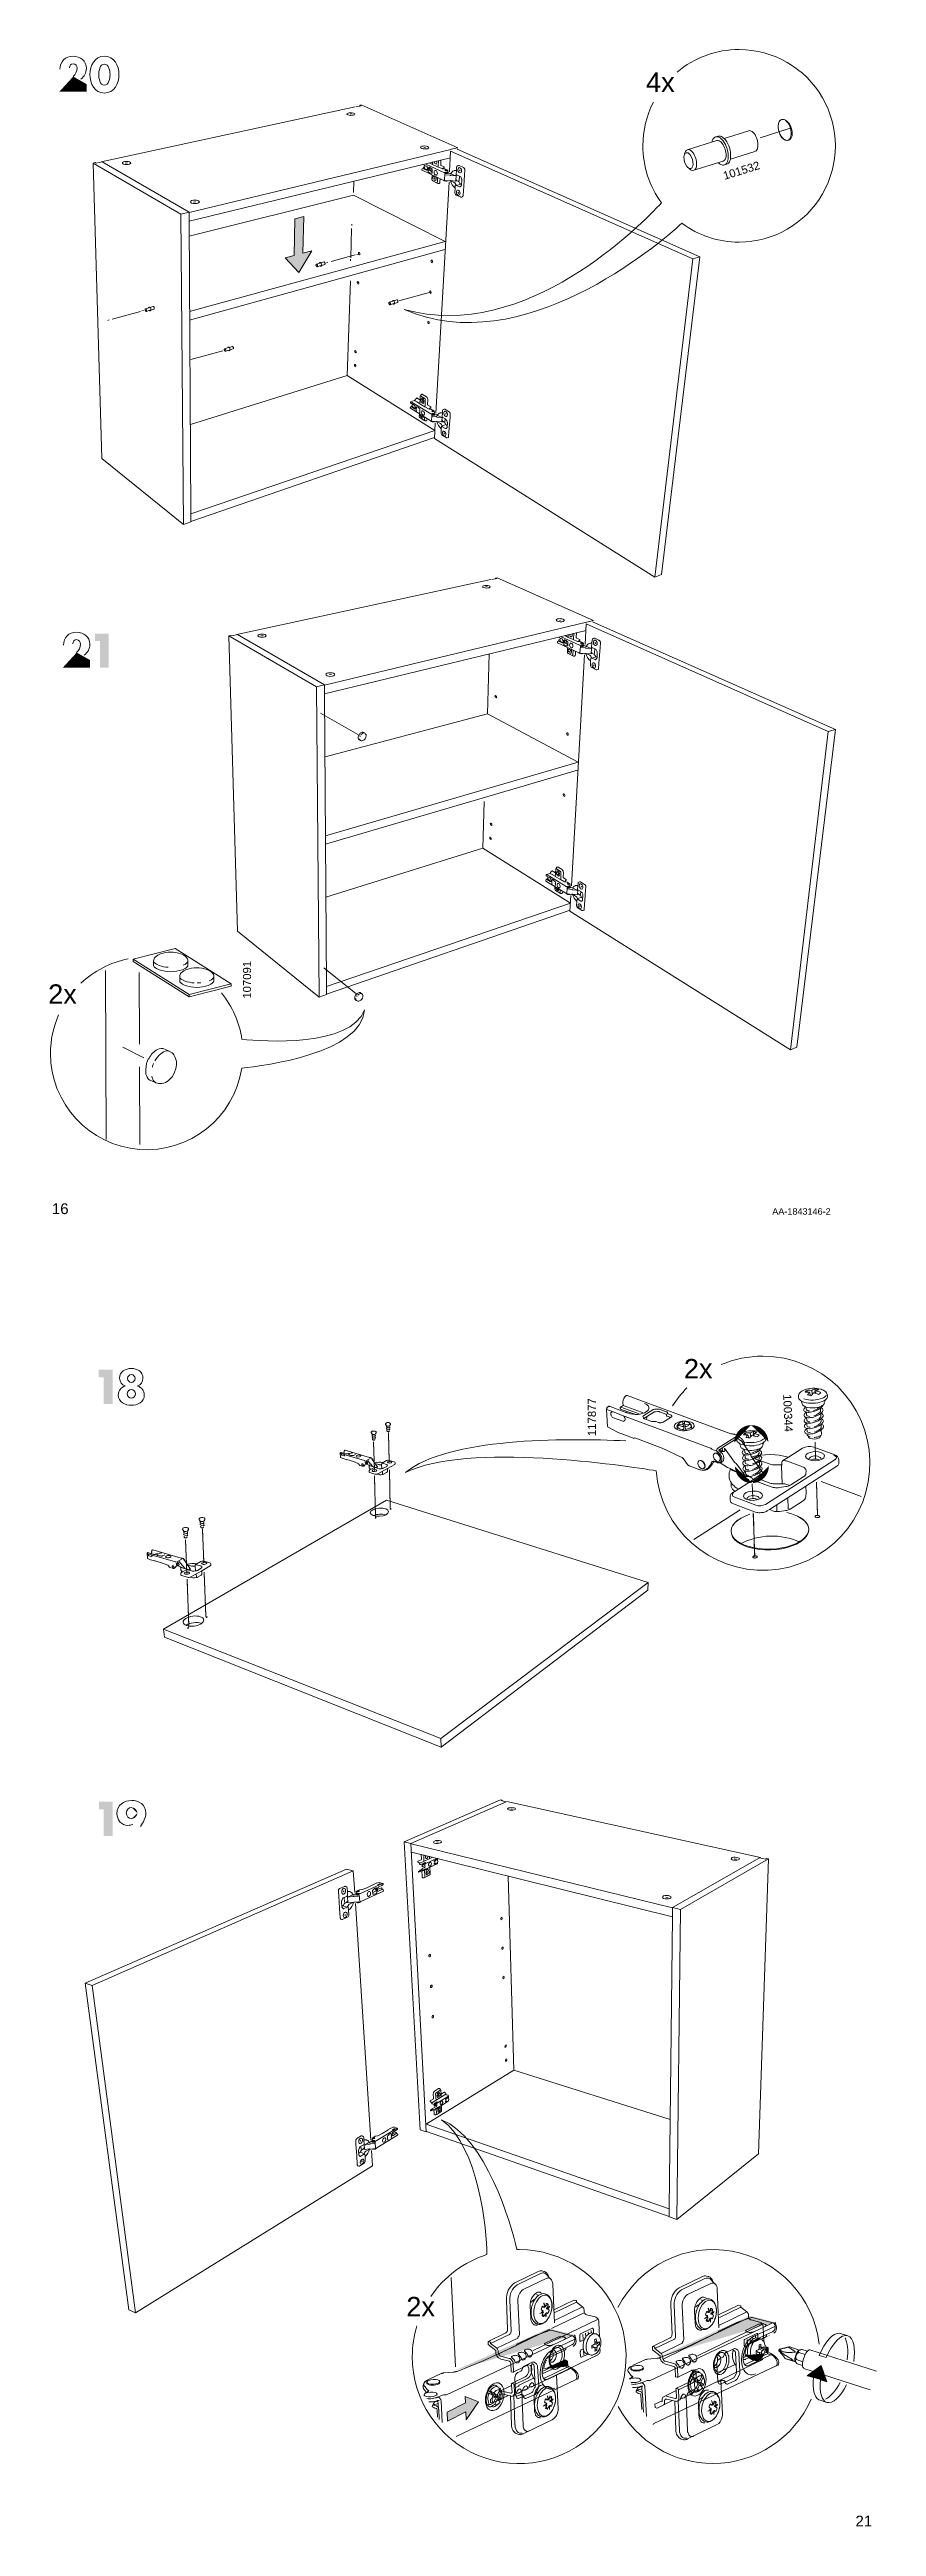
# Model space of a CAD drawing. Header units: metres. Extents: x -11.5 to 7.4, y -3.8 to 5.9.
# Drawn here: x 3.076 to 3.749, y -2.615 to -0.599 of the extents above; entities that cross this region are included whole.
import ezdxf

# ---------------------------------------------------------------- set-up
doc = ezdxf.new("R2010")
doc.units = ezdxf.units.M
doc.header["$MEASUREMENT"] = 0
for name, color, linetype, lineweight in [('PDF14_Geometry_Num_Penna__1_Num_Penna__255', 255, 'Continuous', 18), ('PDF14_Geometry_Num_Penna__7_Num_Penna__7', 7, 'Continuous', 18), ('PDF14_Text_Num_Penna__7_Num_Penna__7', 7, 'Continuous', 18), ('PDF20_Geometry_Num_Penna__1_Num_Penna__255', 255, 'Continuous', 18), ('PDF20_Geometry_Num_Penna__7_Num_Penna__7', 7, 'Continuous', 18), ('PDF20_Solid Fills_Num_Penna__7_Num_Penna__7', 7, 'Continuous', 18), ('PDF20_Text_Num_Penna__7_Num_Penna__7', 7, 'Continuous', 18)]:
    doc.layers.add(name, color=color, linetype=linetype, lineweight=lineweight)
doc.styles.add('GENERATED_STYLE_1', font='')
doc.styles.get('GENERATED_STYLE_1').set_extended_font_data('Arial')

msp = doc.modelspace()

# ---------------------------------------------------------------- texts
at = {"layer": 'PDF14_Text_Num_Penna__7_Num_Penna__7', "color": 7, "linetype": 'Continuous', "lineweight": 18, "attachment_point": 7, "style": 'GENERATED_STYLE_1'}
for s, insert, char_height in [('\\A1;{\\pql;\\fArial|b0|i0|c0|p34;4x}', (3.5614, -0.6338), 0.015829), ('\\A1;{\\pql;\\fArial|b0|i0|c0|p34;2x}', (3.0746, -1.376), 0.015829), ('\\A1;{\\pql;\\fArial|b0|i0|c0|p34;16}', (3.0776, -1.5473), 0.008794), ('\\A1;{\\pql;\\fArial|b0|i0|c0|p34;AA-1843146-2}', (3.6642, -1.5477), 0.005276)]:
    msp.add_mtext(s, dxfattribs=dict(at, insert=insert, char_height=char_height))
at = {"layer": 'PDF14_Text_Num_Penna__7_Num_Penna__7', "color": 7, "linetype": 'Continuous', "lineweight": 18, "char_height": 0.006595, "attachment_point": 7, "style": 'GENERATED_STYLE_1'}
for s, insert, rotation in [('\\A1;{\\pql;\\fArial|b0|i0|c0|p34;101532}', (3.6254, -0.7055), 17.1936), ('\\A1;{\\pql;\\fArial|b0|i0|c0|p34;107091}', (3.2399, -1.3718), 90)]:
    msp.add_mtext(s, dxfattribs=dict(at, insert=insert, rotation=rotation))
at = {"layer": 'PDF20_Text_Num_Penna__7_Num_Penna__7', "color": 7, "linetype": 'Continuous', "lineweight": 18, "attachment_point": 7, "style": 'GENERATED_STYLE_1'}
for s, insert, char_height in [('\\A1;{\\pql;\\fArial|b0|i0|c0|p34;2x}', (3.5922, -1.6809), 0.015829), ('\\A1;{\\pql;\\fArial|b0|i0|c0|p34;2x}', (3.3662, -2.4443), 0.015829), ('\\A1;{\\pql;\\fArial|b0|i0|c0|p34;21}', (3.7319, -2.6153), 0.008794)]:
    msp.add_mtext(s, dxfattribs=dict(at, insert=insert, char_height=char_height))
at = {"layer": 'PDF20_Text_Num_Penna__7_Num_Penna__7', "color": 7, "linetype": 'Continuous', "lineweight": 18, "char_height": 0.006595, "attachment_point": 7, "style": 'GENERATED_STYLE_1'}
for s, insert, rotation in [('\\A1;{\\pql;\\fArial|b0|i0|c0|p34;117877}', (3.5207, -1.7278), 90), ('\\A1;{\\pql;\\fArial|b0|i0|c0|p34;100344}', (3.6729, -1.6939), 272.5708)]:
    msp.add_mtext(s, dxfattribs=dict(at, insert=insert, rotation=rotation))

# ---------------------------------------------------------------- hatches: boundary and pattern name
at = {"layer": 'PDF14_Geometry_Num_Penna__7_Num_Penna__7', "linetype": 'Continuous', "lineweight": 18}
for points in [[(3.095, -0.6213), (3.0837, -0.6336), (3.106, -0.6336), (3.106, -0.6275)], [(3.092, -0.6142, 0.045239), (3.0921, -0.6154)], [(3.2821, -0.765), (3.2827, -0.7353), (3.2754, -0.7372), (3.2748, -0.767), (3.2676, -0.7689), (3.2788, -0.7808), (3.2893, -0.7631)], [(3.0948, -1.083, 0.043377), (3.0949, -1.0842)], [(3.1168, -1.0807), (3.1168, -1.1024), (3.124, -1.1024), (3.124, -1.0746), (3.1128, -1.0746), (3.1128, -1.0807)], [(3.0978, -1.0901), (3.0865, -1.1024), (3.1088, -1.1024), (3.1088, -1.0963)]]:
    msp.add_hatch(color=7, dxfattribs=at).paths.add_polyline_path(points)
at = {"layer": 'PDF20_Geometry_Num_Penna__1_Num_Penna__255', "linetype": 'Continuous', "lineweight": 18}
for points in [[(3.6469, -1.7189, 0.41426), (3.6333, -1.733)], [(3.661, -1.7324, 0.414164), (3.6469, -1.7189)], [(3.6338, -1.7526, 0.414245), (3.6479, -1.7661)], [(3.6479, -1.7661, 0.414163), (3.6614, -1.752)], [(3.4056, -2.4885), (3.5031, -2.4594), (3.4821, -2.4542)], [(3.5638, -2.4798), (3.6663, -2.449), (3.6458, -2.4438), (3.5753, -2.476)], [(3.6654, -2.4581), (3.6556, -2.4627), (3.6561, -2.4629)], [(3.4782, -2.4872), (3.4981, -2.485), (3.4979, -2.4806), (3.4955, -2.4793)], [(3.6582, -2.4743), (3.642, -2.476), (3.6473, -2.4799), (3.6519, -2.4809), (3.656, -2.4784)], [(3.6461, -2.4657), (3.644, -2.468), (3.6556, -2.4627), (3.6541, -2.462)], [(3.6587, -2.4734), (3.6582, -2.4743), (3.6614, -2.4739), (3.6612, -2.4696), (3.6592, -2.4686)]]:
    msp.add_hatch(color=255, dxfattribs=at).paths.add_polyline_path(points)
at = {"layer": 'PDF20_Geometry_Num_Penna__7_Num_Penna__7', "linetype": 'Continuous', "lineweight": 18}
for points in [[(3.1198, -1.68), (3.1198, -1.7017), (3.1271, -1.7017), (3.1271, -1.6739), (3.1158, -1.6739), (3.1158, -1.68)], [(3.1199, -2.0316), (3.1199, -2.0533), (3.1272, -2.0533), (3.1272, -2.0255), (3.116, -2.0255), (3.116, -2.0316)], [(3.1472, -2.0347, 0.415702), (3.1426, -2.0301)], [(3.1426, -2.0392, 0.415602), (3.1472, -2.0347)], [(3.1356, -2.0533), (3.1435, -2.0439), (3.1435, -2.0439)], [(3.7039, -2.4844), (3.6926, -2.4926), (3.7085, -2.4976)], [(3.4146, -2.5221), (3.4149, -2.5284), (3.4251, -2.5138), (3.4141, -2.5094), (3.4143, -2.5148), (3.3995, -2.5222), (3.3998, -2.5295)]]:
    msp.add_hatch(color=7, dxfattribs=at).paths.add_polyline_path(points)
at = {"layer": 'PDF20_Solid Fills_Num_Penna__7_Num_Penna__7', "linetype": 'Continuous', "lineweight": 18}
msp.add_hatch(color=7, dxfattribs=at).paths.add_polyline_path([(3.7191, -2.4581), (3.7258, -2.4601), (3.7197, -2.4582)])

# ---------------------------------------------------------------- linework, layer by layer
at = {"layer": 'PDF14_Geometry_Num_Penna__1_Num_Penna__255', "color": 255, "linetype": 'Continuous', "lineweight": 18, "flags": 128}
for points in [[(3.6543, -0.6711), (3.6763, -0.6641)], [(3.2964, -1.1395), (3.3268, -1.1567)], [(3.325, -1.3676), (3.2991, -1.3467)]]:
    msp.add_lwpolyline(points, dxfattribs=at)
at = {"layer": 'PDF14_Geometry_Num_Penna__7_Num_Penna__7', "color": 7, "linetype": 'Continuous', "lineweight": 18, "flags": 128}
for points in [[(3.5906, -0.7407, 0.16127), (3.6372, -0.756, 1.000004), (3.6372, -0.5993, 0.17747), (3.5867, -0.6177)], [(3.5674, -0.642, 0.119033), (3.5588, -0.6776, 0.160302), (3.574, -0.724)], [(3.5962, -0.6959, 0.091455), (3.5982, -0.6974, 0.412769), (3.6018, -0.6963, 0.116067), (3.6026, -0.6932, 0.08063), (3.6019, -0.6879, 0.080883), (3.5995, -0.6832, 0.116804), (3.5971, -0.681, 0.415013), (3.5935, -0.6822, 0.091412), (3.5927, -0.6846)], [(3.6002, -0.6976), (3.6242, -0.6902, 0.198742), (3.6258, -0.6889, 0.116182), (3.6266, -0.6858, 0.162529), (3.6235, -0.6757, 0.116587), (3.621, -0.6736, 0.199387), (3.619, -0.6734), (3.595, -0.6809)], [(3.6202, -0.6914, 0.069677), (3.6224, -0.693, 0.414327), (3.6273, -0.6914, 0.116268), (3.6284, -0.6872, 0.162411), (3.6241, -0.6735, 0.116569), (3.6208, -0.6707, 0.414712), (3.6159, -0.6722, 0.068621), (3.615, -0.6747)], [(3.6181, -0.6704), (3.6201, -0.6698, -0.198955), (3.6228, -0.6701, -0.115993), (3.6261, -0.6729, -0.162312), (3.6303, -0.6866, -0.115721), (3.6293, -0.6908, -0.198297), (3.6271, -0.6926), (3.6251, -0.6932)], [(3.625, -0.6716), (3.645, -0.6654, -0.199411), (3.647, -0.6656, -0.116617), (3.6494, -0.6677, -0.080371), (3.6518, -0.6725, -0.080708), (3.6525, -0.6778, -0.116297), (3.6517, -0.6809, -0.197801), (3.6501, -0.6822), (3.6301, -0.6884)], [(3.3788, -0.6972), (3.3788, -0.6972), (3.3788, -0.6972), (3.3788, -0.6973), (3.3788, -0.6973), (3.3788, -0.6974), (3.3788, -0.6974), (3.3789, -0.6975), (3.3789, -0.6975), (3.379, -0.6975), (3.3789, -0.6975), (3.3788, -0.6974), (3.3788, -0.6973), (3.3788, -0.6972, -0.286617), (3.3797, -0.696), (3.3797, -0.696), (3.3797, -0.696)], [(3.3829, -0.6967), (3.3824, -0.6969, -0.389616), (3.3811, -0.6959, -0.225154), (3.3812, -0.6942), (3.3812, -0.6942), (3.3813, -0.6941), (3.3814, -0.694), (3.3815, -0.6939), (3.3816, -0.6938), (3.3817, -0.6938)], [(3.3846, -0.6974), (3.3846, -0.6974), (3.3847, -0.6973, 0.230791), (3.385, -0.6952), (3.385, -0.6952), (3.385, -0.6952), (3.385, -0.6952), (3.385, -0.6952), (3.385, -0.6952)], [(3.3885, -0.7065), (3.3878, -0.7062, -0.283852), (3.387, -0.7047), (3.3872, -0.7016)], [(3.3887, -0.7066), (3.392, -0.7082), (3.3921, -0.7083), (3.3922, -0.7083), (3.3923, -0.7083), (3.3924, -0.7083), (3.3925, -0.7083), (3.3926, -0.7083), (3.3929, -0.7082, 0.315387), (3.3936, -0.7069), (3.3937, -0.7046)], [(3.4025, -0.7005, -0.241683), (3.4051, -0.6979), (3.4054, -0.6978), (3.4057, -0.6977), (3.406, -0.6977), (3.4063, -0.6977), (3.4066, -0.6977), (3.407, -0.6978), (3.4071, -0.6952, -0.317046), (3.408, -0.6939), (3.4087, -0.6937)], [(3.4091, -0.7062), (3.4092, -0.7061), (3.4092, -0.706), (3.4094, -0.7024), (3.41, -0.7026, -0.189643), (3.4108, -0.7035), (3.4112, -0.7047)], [(3.398, -0.7059), (3.4014, -0.7062, 0.055175), (3.4017, -0.7061), (3.4019, -0.7061), (3.402, -0.7061), (3.402, -0.706), (3.4021, -0.706), (3.4021, -0.706), (3.4022, -0.706), (3.4023, -0.706), (3.4063, -0.7063), (3.4063, -0.7063), (3.4064, -0.7063)], [(3.4022, -0.706, 0.193845), (3.406, -0.7121), (3.4061, -0.7099), (3.4061, -0.7099), (3.4061, -0.7099), (3.4061, -0.7099), (3.4061, -0.7099), (3.4061, -0.7099), (3.4061, -0.7098), (3.4061, -0.7098), (3.4062, -0.7098), (3.4062, -0.7098), (3.4062, -0.7098), (3.4062, -0.7098), (3.4062, -0.7098), (3.4062, -0.7097), (3.4062, -0.7097), (3.4062, -0.7097), (3.4062, -0.7097), (3.4062, -0.7097), (3.4062, -0.7097), (3.4062, -0.7097), (3.4062, -0.7097), (3.4063, -0.7097), (3.4063, -0.7096), (3.4063, -0.7096), (3.4063, -0.7096), (3.4063, -0.7096), (3.4063, -0.7096), (3.4063, -0.7096), (3.4063, -0.7096), (3.4063, -0.7096), (3.4063, -0.7096), (3.4063, -0.7096), (3.4064, -0.7096), (3.4064, -0.7096), (3.4064, -0.7096), (3.4064, -0.7095), (3.4064, -0.7095), (3.4064, -0.7095), (3.4064, -0.7095), (3.4065, -0.7095)], [(3.406, -0.7121), (3.4058, -0.7156, 0.289508), (3.4068, -0.7177), (3.4103, -0.7193)], [(3.2961, -0.7753, 0.073751), (3.2963, -0.7755, 0.19998), (3.2967, -0.7756), (3.2969, -0.7755, 0.20125), (3.2972, -0.7753, 0.116036), (3.2973, -0.7748, 0.162469), (3.2968, -0.7731, 0.117717), (3.2964, -0.7727, 0.200784), (3.2961, -0.7727), (3.2958, -0.7727, 0.204563), (3.2956, -0.773, 0.070041), (3.2955, -0.7733)], [(3.2994, -0.7722, -0.119121), (3.2997, -0.7725, -0.077345), (3.3, -0.7731, -0.080683), (3.3001, -0.7737, -0.119256), (3.3, -0.7741, -0.200157), (3.2998, -0.7743), (3.2973, -0.775)], [(3.3548, -0.8042, -0.065017), (3.3549, -0.8039, -0.196528), (3.3552, -0.8037), (3.3555, -0.8036)], [(3.3554, -0.8063, 0.064671), (3.3557, -0.8065, 0.20115), (3.356, -0.8065), (3.3563, -0.8064, 0.199154), (3.3565, -0.8062, 0.115178), (3.3567, -0.8057, 0.079781), (3.3566, -0.8048, 0.081479), (3.3562, -0.804, 0.121392), (3.3558, -0.8036)], [(3.3593, -0.805, 0.115171), (3.3594, -0.8046, 0.163135), (3.3591, -0.8034, 0.117667), (3.3588, -0.8031, 0.209986), (3.3585, -0.8031), (3.3561, -0.8038)], [(3.157, -0.8117, 0.073751), (3.1573, -0.8119, 0.19998), (3.1576, -0.8119), (3.1579, -0.8118, 0.20125), (3.1581, -0.8116, 0.116036), (3.1583, -0.8111, 0.162469), (3.1578, -0.8094, 0.117717), (3.1574, -0.809, 0.200784), (3.157, -0.809), (3.1568, -0.8091, 0.202476), (3.1565, -0.8093, 0.070041), (3.1564, -0.8096)], [(3.1604, -0.8085, -0.119121), (3.1607, -0.8088, -0.077345), (3.1609, -0.8094, -0.080512), (3.161, -0.8101, -0.119256), (3.1609, -0.8104, -0.197328), (3.1607, -0.8106), (3.1582, -0.8113)], [(3.2214, -0.8441, 0.073751), (3.2217, -0.8443, 0.19998), (3.222, -0.8444), (3.2223, -0.8443, 0.20125), (3.2225, -0.8441, 0.116036), (3.2227, -0.8436, 0.162469), (3.2222, -0.8419, 0.117717), (3.2218, -0.8415, 0.200784), (3.2215, -0.8415), (3.2212, -0.8415, 0.204563), (3.2209, -0.8418, 0.070041), (3.2208, -0.8421)], [(3.2248, -0.841, -0.119121), (3.2251, -0.8413, -0.077345), (3.2254, -0.8419, -0.080683), (3.2254, -0.8425, -0.119256), (3.2253, -0.8429, -0.200157), (3.2251, -0.843), (3.2227, -0.8438)], [(3.3862, -0.8902), (3.3838, -0.8887), (3.3837, -0.8886), (3.3837, -0.8886), (3.3836, -0.8885), (3.3836, -0.8884), (3.3836, -0.8883), (3.3836, -0.8882), (3.3837, -0.8844, 0.239826), (3.3826, -0.882), (3.3795, -0.8801)], [(3.3805, -0.8865), (3.3805, -0.885, 0.229463), (3.3797, -0.8831)], [(3.3722, -0.8907), (3.3721, -0.8906), (3.372, -0.8906), (3.3719, -0.8906), (3.3718, -0.8905), (3.3717, -0.8904), (3.3716, -0.8903), (3.3715, -0.8902), (3.3715, -0.8901), (3.3714, -0.89), (3.3713, -0.8898), (3.3712, -0.8897), (3.3712, -0.8896, -0.24246), (3.3713, -0.8882)], [(3.3806, -0.901), (3.3775, -0.899, -0.238917), (3.3768, -0.8976), (3.3769, -0.8963)], [(3.3865, -0.8921), (3.3865, -0.8921), (3.3866, -0.8921), (3.3866, -0.8922), (3.3867, -0.8922), (3.3868, -0.8922), (3.3868, -0.8922), (3.3868, -0.8922), (3.3885, -0.8932), (3.3885, -0.8932), (3.3884, -0.8932, -0.279857), (3.3892, -0.8942), (3.3891, -0.8945)], [(3.3875, -0.9018), (3.3904, -0.9021, 0.088289), (3.3907, -0.9021), (3.3909, -0.9021), (3.3909, -0.9021), (3.391, -0.902), (3.3911, -0.902), (3.3911, -0.902), (3.3912, -0.902), (3.3912, -0.902), (3.395, -0.9024), (3.395, -0.9024), (3.3951, -0.9024), (3.3951, -0.9024), (3.3951, -0.9024)], [(3.3894, -0.8964), (3.3895, -0.8962, 0.303866), (3.389, -0.8956), (3.3889, -0.8956), (3.3889, -0.8956), (3.3888, -0.8956), (3.3888, -0.8955)], [(3.3912, -0.902, 0.16561), (3.3947, -0.908), (3.3948, -0.9062), (3.3948, -0.9062), (3.3949, -0.9062), (3.3949, -0.9062), (3.3949, -0.9061), (3.3949, -0.9061), (3.3949, -0.9061), (3.3949, -0.9061), (3.3949, -0.9061), (3.3949, -0.9061), (3.3949, -0.9061), (3.3949, -0.906), (3.3949, -0.906), (3.3949, -0.906), (3.3949, -0.906), (3.3949, -0.906), (3.3949, -0.906), (3.3949, -0.906), (3.395, -0.906), (3.395, -0.9059), (3.395, -0.9059), (3.395, -0.9059), (3.395, -0.9059), (3.395, -0.9059), (3.395, -0.9059), (3.395, -0.9059), (3.395, -0.9059), (3.395, -0.9059), (3.395, -0.9059), (3.3951, -0.9059), (3.3951, -0.9059), (3.3951, -0.9059), (3.3951, -0.9058), (3.3951, -0.9058)], [(3.3914, -0.8971, -0.207227), (3.3932, -0.8953), (3.3935, -0.8952)], [(3.3956, -0.8953), (3.3957, -0.8932, -0.304761), (3.3964, -0.8922), (3.397, -0.892)], [(3.3947, -0.908), (3.3945, -0.9112, 0.262528), (3.3955, -0.9132), (3.3987, -0.9152)], [(3.4892, -1.0819), (3.4891, -1.0819), (3.4891, -1.0819), (3.4891, -1.082), (3.4892, -1.0821), (3.4892, -1.0821), (3.4892, -1.0822), (3.4892, -1.0822), (3.4893, -1.0822), (3.4893, -1.0822), (3.4892, -1.0822), (3.4892, -1.0821), (3.4892, -1.082), (3.4892, -1.0819, -0.286617), (3.49, -1.0807), (3.49, -1.0807), (3.49, -1.0807)], [(3.4932, -1.0815), (3.4928, -1.0816, -0.390731), (3.4914, -1.0806, -0.225331), (3.4915, -1.079), (3.4915, -1.0789), (3.4916, -1.0788), (3.4917, -1.0787), (3.4918, -1.0786), (3.4919, -1.0786), (3.4921, -1.0785)], [(3.4929, -1.0789), (3.4929, -1.0789), (3.493, -1.0789), (3.4931, -1.079), (3.4931, -1.079), (3.4932, -1.0791), (3.4933, -1.0792), (3.4933, -1.0793), (3.4934, -1.0793), (3.4934, -1.0794, -0.150374), (3.4939, -1.0811), (3.4939, -1.0812), (3.4939, -1.0813), (3.4939, -1.0814), (3.4939, -1.0815), (3.4939, -1.0816), (3.4939, -1.0817), (3.4938, -1.0818), (3.4938, -1.0819), (3.4938, -1.082), (3.4937, -1.082), (3.4937, -1.0821), (3.4937, -1.0821), (3.4936, -1.0822), (3.4935, -1.0822), (3.4934, -1.0822), (3.4932, -1.0822), (3.4931, -1.0821)], [(3.4949, -1.0821), (3.495, -1.0821), (3.495, -1.082, 0.231097), (3.4953, -1.08), (3.4954, -1.0799), (3.4954, -1.0799), (3.4954, -1.0799), (3.4953, -1.0799), (3.4953, -1.0799)], [(3.4989, -1.0912), (3.4981, -1.0909, -0.283852), (3.4974, -1.0894), (3.4975, -1.0864)], [(3.5128, -1.0853, -0.241521), (3.5154, -1.0826), (3.5158, -1.0825), (3.5161, -1.0825), (3.5164, -1.0824), (3.5167, -1.0824), (3.517, -1.0825), (3.5173, -1.0825), (3.5175, -1.0799, -0.317046), (3.5184, -1.0786), (3.519, -1.0785)], [(3.5195, -1.0909), (3.5195, -1.0908), (3.5195, -1.0907), (3.5198, -1.0871), (3.5204, -1.0874, -0.189643), (3.5211, -1.0883), (3.5216, -1.0895)], [(3.499, -1.0913), (3.5023, -1.093), (3.5025, -1.093), (3.5026, -1.093), (3.5027, -1.0931), (3.5028, -1.0931), (3.5029, -1.0931), (3.503, -1.093), (3.5032, -1.093, 0.3162), (3.504, -1.0916), (3.5041, -1.0893)], [(3.5084, -1.0906), (3.5117, -1.0909, 0.054427), (3.5121, -1.0909), (3.5123, -1.0908), (3.5123, -1.0908), (3.5124, -1.0908), (3.5124, -1.0908), (3.5125, -1.0908), (3.5126, -1.0908), (3.5126, -1.0908), (3.5166, -1.0911), (3.5167, -1.0911), (3.5167, -1.0911)], [(3.5125, -1.0908, 0.193717), (3.5163, -1.0969), (3.5165, -1.0947), (3.5165, -1.0946), (3.5165, -1.0946), (3.5165, -1.0946), (3.5165, -1.0946), (3.5165, -1.0946), (3.5165, -1.0946), (3.5165, -1.0946), (3.5165, -1.0946), (3.5165, -1.0945), (3.5165, -1.0945), (3.5165, -1.0945), (3.5165, -1.0945), (3.5165, -1.0945), (3.5165, -1.0945), (3.5165, -1.0945), (3.5166, -1.0945), (3.5166, -1.0944), (3.5166, -1.0944), (3.5166, -1.0944), (3.5166, -1.0944), (3.5166, -1.0944), (3.5166, -1.0944), (3.5166, -1.0944), (3.5166, -1.0944), (3.5166, -1.0944), (3.5166, -1.0943), (3.5167, -1.0943), (3.5167, -1.0943), (3.5167, -1.0943), (3.5167, -1.0943), (3.5167, -1.0943), (3.5167, -1.0943), (3.5167, -1.0943), (3.5167, -1.0943), (3.5168, -1.0943), (3.5168, -1.0943), (3.5168, -1.0943), (3.5168, -1.0943), (3.5168, -1.0943)], [(3.5163, -1.0969), (3.5161, -1.1004, 0.28999), (3.5172, -1.1024), (3.5207, -1.1041)], [(3.3293, -1.1552, 0.116462), (3.3277, -1.157, 0.117137), (3.327, -1.1594)], [(3.3287, -1.1616, 0.019873), (3.3289, -1.1617, 0.006621), (3.3288, -1.1616), (3.3277, -1.161)], [(3.3314, -1.1615, 0.116524), (3.3329, -1.1599, 0.117815), (3.3335, -1.1579)], [(3.4965, -1.2749), (3.4941, -1.2734), (3.4941, -1.2734), (3.494, -1.2733), (3.494, -1.2732), (3.4939, -1.2731), (3.4939, -1.273), (3.4939, -1.2729), (3.4941, -1.2692, 0.239918), (3.493, -1.2668), (3.4899, -1.2648)], [(3.4908, -1.2712), (3.4909, -1.2698, 0.229463), (3.49, -1.2679)], [(3.4826, -1.2754), (3.4825, -1.2754), (3.4824, -1.2753), (3.4823, -1.2753), (3.4822, -1.2752), (3.4821, -1.2752), (3.482, -1.2751), (3.4819, -1.275), (3.4818, -1.2749), (3.4817, -1.2747), (3.4817, -1.2746), (3.4816, -1.2744), (3.4816, -1.2744, -0.242333), (3.4816, -1.2729)], [(3.4909, -1.2858), (3.4878, -1.2838, -0.238213), (3.4872, -1.2823), (3.4872, -1.281)], [(3.4968, -1.2769), (3.4969, -1.2769), (3.4969, -1.2769), (3.497, -1.2769), (3.4971, -1.2769), (3.4971, -1.2769), (3.4972, -1.277), (3.4972, -1.277), (3.4988, -1.278), (3.4988, -1.278), (3.4988, -1.278, -0.280551), (3.4995, -1.2789), (3.4995, -1.2792)], [(3.4978, -1.2866), (3.5008, -1.2869, 0.088289), (3.5011, -1.2869), (3.5012, -1.2868), (3.5013, -1.2868), (3.5013, -1.2868), (3.5014, -1.2868), (3.5015, -1.2868), (3.5015, -1.2868), (3.5016, -1.2868), (3.5053, -1.2872), (3.5054, -1.2872), (3.5054, -1.2871), (3.5055, -1.2871), (3.5055, -1.2871)], [(3.4998, -1.2812), (3.4998, -1.2809, 0.301866), (3.4993, -1.2803), (3.4993, -1.2803), (3.4993, -1.2803), (3.4992, -1.2803), (3.4991, -1.2803)], [(3.5015, -1.2868, 0.165732), (3.5051, -1.2927), (3.5052, -1.2909), (3.5052, -1.2909), (3.5052, -1.2909), (3.5052, -1.2909), (3.5052, -1.2909), (3.5052, -1.2909), (3.5052, -1.2908), (3.5052, -1.2908), (3.5052, -1.2908), (3.5052, -1.2908), (3.5052, -1.2908), (3.5052, -1.2908), (3.5053, -1.2908), (3.5053, -1.2907), (3.5053, -1.2907), (3.5053, -1.2907), (3.5053, -1.2907), (3.5053, -1.2907), (3.5053, -1.2907), (3.5053, -1.2907), (3.5053, -1.2907), (3.5053, -1.2907), (3.5053, -1.2907), (3.5053, -1.2906), (3.5054, -1.2906), (3.5054, -1.2906), (3.5054, -1.2906), (3.5054, -1.2906), (3.5054, -1.2906), (3.5054, -1.2906), (3.5054, -1.2906), (3.5054, -1.2906), (3.5054, -1.2906), (3.5055, -1.2906)], [(3.5018, -1.2818, -0.208182), (3.5035, -1.28), (3.5038, -1.2799)], [(3.5059, -1.28), (3.5061, -1.278, -0.304761), (3.5067, -1.2769), (3.5073, -1.2767)], [(3.5051, -1.2927), (3.5049, -1.296, 0.262528), (3.5058, -1.2979), (3.5091, -1.3)], [(3.1879, -1.3458, 0.198871), (3.1883, -1.3447), (3.1883, -1.3413, 0.032671), (3.1883, -1.3411, 0.19855), (3.187, -1.338, 0.116474), (3.1827, -1.3353, 0.080591), (3.1744, -1.334, 0.080644), (3.1661, -1.3353, 0.116142), (3.1618, -1.338, 0.19855), (3.1605, -1.3411, 0.018881), (3.1605, -1.3414)], [(3.1723, -1.3463, -0.062688), (3.165, -1.3448, -0.116205), (3.161, -1.3424, -0.198761), (3.1605, -1.3413), (3.1605, -1.3447, 0.198466), (3.161, -1.3458, 0.11607), (3.165, -1.3483, 0.080358), (3.1744, -1.3499, 0.080378), (3.1839, -1.3483, 0.116239), (3.1879, -1.3458)], [(3.1934, -1.359, -0.062553), (3.1861, -1.3575, -0.116231), (3.1821, -1.3551, -0.199274), (3.1817, -1.354), (3.1817, -1.3574, 0.198895), (3.1821, -1.3585, 0.116231), (3.1861, -1.361, 0.080351), (3.1956, -1.3626, 0.080376), (3.205, -1.361, 0.116025), (3.209, -1.3585, 0.199268), (3.2095, -1.3574), (3.2095, -1.354, 0.03137), (3.2095, -1.3538, 0.198761), (3.2082, -1.3507, 0.116715), (3.2038, -1.348, 0.08081), (3.1956, -1.3467, 0.080839), (3.1873, -1.348, 0.116408), (3.1829, -1.3507, 0.199017), (3.1817, -1.3538, 0.018881), (3.1817, -1.3541)], [(3.1846, -1.3445, 0.095756), (3.1879, -1.3424, 0.198978), (3.1883, -1.3413)], [(3.2058, -1.3573, 0.095722), (3.209, -1.3551, 0.199649), (3.2095, -1.354)], [(3.3273, -1.3671, 0.11652), (3.3253, -1.3685, 0.117376), (3.3242, -1.3707)], [(3.3282, -1.3736, 0.116573), (3.3299, -1.3723, 0.117147), (3.3309, -1.3704)], [(3.0831, -1.385, 0.103845), (3.0765, -1.4164, 0.926422), (3.2323, -1.4283)], [(3.1615, -1.4145, 0.116903), (3.1556, -1.4223, 0.117267), (3.1541, -1.4319)], [(3.1725, -1.4384, 0.117237), (3.1776, -1.4316, 0.117569), (3.179, -1.4232)]]:
    msp.add_lwpolyline(points, format="xyb", dxfattribs=at)
for points in [[(3.3285, -0.6447), (3.3299, -0.6445)], [(3.3294, -0.6451), (3.3285, -0.6447)], [(3.3285, -0.6453), (3.3285, -0.6447)], [(3.4082, -0.6792), (3.3299, -0.6445)], [(3.3247, -0.6459), (3.1178, -0.6906), (3.1178, -0.6909)], [(3.3204, -0.652), (3.3217, -0.6517)], [(3.3254, -0.646), (3.3285, -0.6453)], [(3.3285, -0.6453), (3.3294, -0.6451)], [(3.6543, -0.6711), (3.6788, -0.6633)], [(3.1893, -0.7318), (3.4026, -0.6807)], [(3.3805, -0.6792), (3.3819, -0.6789)], [(3.4014, -0.6987), (3.4023, -0.6819)], [(3.4023, -0.6819), (3.5994, -0.7696)], [(3.4028, -0.6805), (3.4082, -0.6792)], [(3.4076, -0.6805), (3.6052, -0.7679)], [(3.1129, -0.6913), (3.1113, -0.6917)], [(3.1113, -0.6917), (3.1827, -0.7333)], [(3.1184, -0.9322), (3.1113, -0.6917)], [(3.1185, -0.6908), (3.1137, -0.6918), (3.1129, -0.6913)], [(3.1178, -0.6906), (3.1182, -0.6908)], [(3.1185, -0.6908), (3.1893, -0.7317), (3.1894, -0.7393)], [(3.1374, -0.6919), (3.1392, -0.6916)], [(3.1894, -0.7391), (3.4022, -0.6874)], [(3.3963, -0.7055), (3.379, -0.6975)], [(3.3827, -0.6974), (3.3797, -0.696), (3.3802, -0.6959)], [(3.3803, -0.6931), (3.3802, -0.6931)], [(3.3802, -0.6958), (3.3802, -0.6951), (3.3802, -0.6951), (3.3802, -0.6951), (3.3802, -0.6951), (3.3802, -0.6951), (3.3802, -0.6951), (3.3802, -0.695), (3.3802, -0.695), (3.3802, -0.695), (3.3803, -0.695), (3.3803, -0.695), (3.3803, -0.695)], [(3.3825, -0.6941), (3.3803, -0.6931)], [(3.3804, -0.695), (3.3803, -0.695), (3.3803, -0.695), (3.3803, -0.695)], [(3.3821, -0.6927), (3.3969, -0.6994)], [(3.3831, -0.6946), (3.383, -0.6946), (3.383, -0.6945), (3.3829, -0.6944), (3.3828, -0.6944), (3.3828, -0.6943), (3.3827, -0.6942), (3.3826, -0.6942), (3.3826, -0.6941), (3.3825, -0.6941)], [(3.3836, -0.6964), (3.3836, -0.6965), (3.3836, -0.6966), (3.3836, -0.6967), (3.3836, -0.6968), (3.3835, -0.6969), (3.3835, -0.697), (3.3835, -0.6971), (3.3835, -0.6972), (3.3834, -0.6972), (3.3834, -0.6973), (3.3834, -0.6973), (3.3833, -0.6974), (3.3833, -0.6974), (3.3831, -0.6975), (3.383, -0.6975), (3.3829, -0.6974), (3.3827, -0.6974)], [(3.3836, -0.6964), (3.3836, -0.6963), (3.3836, -0.6962), (3.3836, -0.6961), (3.3836, -0.6959), (3.3835, -0.6958), (3.3835, -0.6957), (3.3835, -0.6955), (3.3834, -0.6954), (3.3834, -0.6953), (3.3833, -0.6952), (3.3833, -0.695), (3.3832, -0.6949), (3.3832, -0.6948), (3.3831, -0.6947), (3.3831, -0.6946)], [(3.3842, -0.6956), (3.3841, -0.6983)], [(3.3841, -0.6983), (3.3841, -0.6984), (3.3841, -0.6985), (3.3841, -0.6987), (3.3842, -0.6988)], [(3.3844, -0.6953), (3.3843, -0.6953), (3.3843, -0.6954), (3.3842, -0.6955), (3.3842, -0.6956)], [(3.3842, -0.6988), (3.3844, -0.6992)], [(3.3847, -0.6951), (3.3844, -0.6953)], [(3.3844, -0.6992), (3.3845, -0.6993), (3.3845, -0.6994), (3.3846, -0.6994), (3.3847, -0.6995)], [(3.385, -0.6952), (3.385, -0.6952), (3.385, -0.6951), (3.385, -0.695), (3.3849, -0.695), (3.3848, -0.695), (3.3847, -0.695), (3.3847, -0.6951)], [(3.386, -0.6979), (3.3847, -0.6973)], [(3.3847, -0.6995), (3.3857, -0.7)], [(3.385, -0.6952), (3.3849, -0.6952)], [(3.386, -0.6955), (3.385, -0.695)], [(3.3853, -0.6918), (3.387, -0.6926), (3.387, -0.6926), (3.387, -0.6926)], [(3.3857, -0.7), (3.3858, -0.7), (3.3859, -0.7), (3.386, -0.7), (3.3861, -0.6999)], [(3.3863, -0.6959), (3.3863, -0.6959), (3.3863, -0.6959), (3.3863, -0.6958), (3.3862, -0.6957), (3.3861, -0.6956), (3.386, -0.6955)], [(3.3861, -0.6999), (3.3862, -0.6998)], [(3.3862, -0.6998), (3.3862, -0.6998), (3.3863, -0.6998), (3.3863, -0.6998)], [(3.3864, -0.6961), (3.3863, -0.6959)], [(3.3863, -0.6998), (3.3868, -0.7)], [(3.3865, -0.6962), (3.3865, -0.6962), (3.3864, -0.6962), (3.3864, -0.6961)], [(3.387, -0.6964), (3.3865, -0.6962)], [(3.3868, -0.7), (3.3868, -0.7), (3.3869, -0.7), (3.387, -0.7), (3.3871, -0.6999), (3.3872, -0.6998), (3.3872, -0.6997), (3.3872, -0.6996)], [(3.387, -0.6926), (3.3871, -0.6927), (3.3871, -0.6927)], [(3.3874, -0.6972), (3.3874, -0.6971), (3.3873, -0.6969), (3.3873, -0.6968), (3.3872, -0.6967), (3.3872, -0.6966), (3.3871, -0.6965), (3.387, -0.6964)], [(3.3917, -0.6948), (3.3871, -0.6927)], [(3.3872, -0.6996), (3.3874, -0.6972)], [(3.3876, -0.6908), (3.3876, -0.6918)], [(3.3876, -0.6918), (3.3876, -0.6919), (3.3876, -0.6921), (3.3876, -0.6921), (3.3876, -0.6922), (3.3876, -0.6924), (3.3877, -0.6925)], [(3.3904, -0.7048), (3.3904, -0.7032)], [(3.391, -0.6915), (3.391, -0.6899)], [(3.3911, -0.7014), (3.3911, -0.7014), (3.391, -0.7014)], [(3.3915, -0.7069), (3.3917, -0.7038)], [(3.3957, -0.6963), (3.3957, -0.6963), (3.3956, -0.6963), (3.3956, -0.6963), (3.3955, -0.6963), (3.3954, -0.6962), (3.3954, -0.6962), (3.3953, -0.6962), (3.3917, -0.6948)], [(3.3921, -0.6946), (3.3923, -0.6896)], [(3.3945, -0.6937), (3.3944, -0.6936), (3.3944, -0.6935), (3.3943, -0.6934), (3.3943, -0.6933), (3.3943, -0.6932), (3.3943, -0.6931), (3.3944, -0.6891)], [(3.397, -0.6948), (3.3945, -0.6937)], [(3.3953, -0.6962), (3.3953, -0.6962), (3.3953, -0.6962), (3.3954, -0.6962), (3.3955, -0.6963), (3.3956, -0.6963), (3.3957, -0.6963)], [(3.3957, -0.6963), (3.3971, -0.6964)], [(3.397, -0.6948), (3.397, -0.6953), (3.3959, -0.6962)], [(3.3964, -0.7056), (3.3964, -0.7056), (3.3964, -0.7055), (3.3964, -0.7055), (3.3963, -0.7055), (3.3963, -0.7055), (3.3963, -0.7055), (3.3963, -0.7055)], [(3.3969, -0.7059), (3.3968, -0.7059), (3.3967, -0.7059), (3.3966, -0.7058), (3.3966, -0.7057), (3.3965, -0.7057), (3.3964, -0.7056)], [(3.3969, -0.6994), (3.3969, -0.6994), (3.397, -0.6994)], [(3.3981, -0.6997), (3.3974, -0.6994), (3.3973, -0.6994), (3.3972, -0.6994), (3.397, -0.6994)], [(3.3971, -0.6964), (3.3972, -0.6964), (3.3974, -0.6965), (3.3975, -0.6965)], [(3.3971, -0.6964), (3.3972, -0.6964), (3.3972, -0.6964), (3.3973, -0.6964), (3.3974, -0.6965), (3.3974, -0.6965), (3.3975, -0.6965), (3.3975, -0.6965)], [(3.3973, -0.7059), (3.3976, -0.7002)], [(3.3975, -0.6965), (3.3993, -0.6973), (3.3992, -0.6973), (3.3992, -0.6973)], [(3.3976, -0.7002), (3.3977, -0.7002), (3.3978, -0.7002), (3.3978, -0.7002)], [(3.3978, -0.6976), (3.3977, -0.6977)], [(3.3981, -0.7002), (3.398, -0.7002), (3.3979, -0.7002)], [(3.3982, -0.7002), (3.3981, -0.7002), (3.3981, -0.7002)], [(3.3982, -0.6993), (3.3982, -0.6994)], [(3.4017, -0.7015), (3.3983, -0.7013)], [(3.3993, -0.6973), (3.3994, -0.6974), (3.3996, -0.6975), (3.3997, -0.6975), (3.3998, -0.6976), (3.3999, -0.6977), (3.3999, -0.6978), (3.4, -0.6979), (3.4, -0.698), (3.4, -0.6981), (3.4, -0.6981)], [(3.3995, -0.6977), (3.3995, -0.6978)], [(3.3995, -0.6989), (3.3995, -0.699), (3.3995, -0.699), (3.3996, -0.699), (3.3996, -0.6991)], [(3.3996, -0.699), (3.3999, -0.6987), (3.4, -0.6986), (3.4, -0.6985), (3.4, -0.6984)], [(3.3998, -0.6991), (3.3997, -0.6991), (3.3996, -0.6991)], [(3.3996, -0.6991), (3.3996, -0.6991), (3.3997, -0.6991), (3.3998, -0.6991), (3.3998, -0.6991)], [(3.4, -0.6994), (3.3999, -0.6995)], [(3.4, -0.6984), (3.4, -0.6981)], [(3.4004, -0.6999), (3.4004, -0.6996)], [(3.4021, -0.7003), (3.402, -0.7002), (3.4019, -0.7002), (3.4018, -0.7001), (3.4004, -0.6997)], [(3.4025, -0.7018), (3.4023, -0.7018), (3.4021, -0.7017), (3.4018, -0.7016), (3.4017, -0.7015)], [(3.4021, -0.7003), (3.4023, -0.7004), (3.4024, -0.7005), (3.4025, -0.7006), (3.4026, -0.7006)], [(3.4025, -0.7006), (3.4026, -0.7004), (3.4027, -0.7003)], [(3.4065, -0.7019), (3.4065, -0.702), (3.4065, -0.7021), (3.4025, -0.7018)], [(3.4027, -0.7003), (3.4027, -0.7003), (3.4027, -0.7004), (3.4027, -0.7004), (3.4027, -0.7004), (3.4028, -0.7004), (3.4028, -0.7005)], [(3.4028, -0.7005), (3.4055, -0.7017)], [(3.4055, -0.7017), (3.4058, -0.7018)], [(3.4058, -0.7018), (3.4059, -0.7019), (3.406, -0.7019), (3.4061, -0.7019), (3.4063, -0.7019), (3.4064, -0.7019), (3.4066, -0.7019), (3.4067, -0.7019), (3.4068, -0.7018)], [(3.4065, -0.7057), (3.4067, -0.702)], [(3.4065, -0.7052), (3.4067, -0.7053), (3.4068, -0.7053), (3.4069, -0.7054), (3.407, -0.7054), (3.407, -0.7055), (3.407, -0.7056)], [(3.407, -0.6978), (3.4067, -0.701)], [(3.4072, -0.7014), (3.4072, -0.7014), (3.4072, -0.7014), (3.4072, -0.7014), (3.4072, -0.7014), (3.4071, -0.7014), (3.4071, -0.7014), (3.4071, -0.7014), (3.4071, -0.7014), (3.4071, -0.7014), (3.4071, -0.7014), (3.407, -0.7014), (3.407, -0.7014), (3.407, -0.7014), (3.407, -0.7014), (3.407, -0.7014), (3.407, -0.7014), (3.407, -0.7014), (3.407, -0.7014), (3.4069, -0.7014), (3.4069, -0.7014), (3.4069, -0.7014), (3.4069, -0.7014), (3.4069, -0.7013), (3.4069, -0.7013), (3.4069, -0.7013), (3.4069, -0.7013), (3.4068, -0.7013), (3.4068, -0.7013), (3.4068, -0.7013), (3.4068, -0.7013), (3.4068, -0.7012), (3.4068, -0.7012), (3.4068, -0.7012), (3.4068, -0.7012), (3.4068, -0.7012), (3.4068, -0.7012), (3.4068, -0.7012), (3.4068, -0.7012), (3.4068, -0.7012), (3.4068, -0.7011), (3.4068, -0.7011), (3.4067, -0.7011), (3.4067, -0.7011), (3.4067, -0.7011), (3.4067, -0.7011), (3.4067, -0.7011), (3.4067, -0.701), (3.4067, -0.701), (3.4067, -0.701), (3.4067, -0.701), (3.4067, -0.701)], [(3.4067, -0.702), (3.4067, -0.7019), (3.4068, -0.7018)], [(3.4068, -0.7018), (3.4074, -0.7015)], [(3.407, -0.7056), (3.407, -0.706)], [(3.4072, -0.7014), (3.4072, -0.7014), (3.4073, -0.7014), (3.4073, -0.7014), (3.4074, -0.7015), (3.4074, -0.7015), (3.4075, -0.7015), (3.4077, -0.7016)], [(3.4077, -0.7016), (3.4094, -0.7024)], [(3.4087, -0.6937), (3.4088, -0.6937), (3.4089, -0.6937), (3.4091, -0.6937), (3.4092, -0.6938), (3.4128, -0.6954)], [(3.4095, -0.6973), (3.4101, -0.6976), (3.4096, -0.6982)], [(3.4112, -0.7047), (3.4113, -0.7049), (3.4113, -0.705), (3.4113, -0.7052), (3.4114, -0.7053), (3.4114, -0.7054), (3.4114, -0.7056), (3.4114, -0.7057), (3.4111, -0.7095)], [(3.4128, -0.6954), (3.4129, -0.6955), (3.4131, -0.6956), (3.4132, -0.6957), (3.4134, -0.6959), (3.4135, -0.696), (3.4136, -0.6962), (3.4137, -0.6964), (3.4138, -0.6967), (3.4138, -0.6969), (3.4139, -0.6971), (3.4139, -0.6973), (3.4139, -0.6976), (3.4136, -0.7013)], [(3.4136, -0.7013), (3.413, -0.7106)], [(3.3231, -0.7179), (3.1893, -0.7511)], [(3.193, -0.7235), (3.1949, -0.7232)], [(3.3979, -0.7556), (3.3231, -0.7179)], [(3.3235, -0.7065), (3.3232, -0.7157)], [(3.3885, -0.7065), (3.3886, -0.7066), (3.3887, -0.7066), (3.3887, -0.7066), (3.3887, -0.7066)], [(3.3902, -0.8953), (3.401, -0.7073)], [(3.391, -0.7075), (3.391, -0.7075), (3.3911, -0.7075), (3.3912, -0.7075), (3.3912, -0.7075), (3.3913, -0.7075), (3.3913, -0.7074), (3.3914, -0.7074), (3.3914, -0.7073), (3.3915, -0.7072), (3.3915, -0.7071), (3.3915, -0.707), (3.3915, -0.7069)], [(3.3912, -0.7078), (3.3912, -0.7078), (3.3912, -0.7078), (3.3912, -0.7078), (3.3911, -0.7078), (3.3911, -0.7078)], [(3.3974, -0.7062), (3.3969, -0.7059)], [(3.3974, -0.7062), (3.3974, -0.7062), (3.3974, -0.7062), (3.3974, -0.7062), (3.3974, -0.7062), (3.3973, -0.7061), (3.3973, -0.7061), (3.3973, -0.706), (3.3973, -0.7059)], [(3.3976, -0.7062), (3.3976, -0.7062), (3.3976, -0.7062), (3.3975, -0.7062), (3.3975, -0.7062), (3.3975, -0.7062), (3.3974, -0.7062)], [(3.3978, -0.7063), (3.3978, -0.7063), (3.3978, -0.7063), (3.3978, -0.7063), (3.3977, -0.7062), (3.3977, -0.7062), (3.3977, -0.7062), (3.3976, -0.7062)], [(3.4022, -0.706), (3.4022, -0.7061), (3.4023, -0.7062), (3.4053, -0.7076)], [(3.4061, -0.7083), (3.4059, -0.7081), (3.4058, -0.7079), (3.4057, -0.7078), (3.4055, -0.7077), (3.4053, -0.7076)], [(3.4067, -0.7094), (3.4061, -0.7083)], [(3.4065, -0.7061), (3.4065, -0.7062), (3.4065, -0.7062), (3.4065, -0.7062), (3.4064, -0.7063), (3.4064, -0.7063), (3.4064, -0.7063)], [(3.4065, -0.7063), (3.4065, -0.7063), (3.4065, -0.7063), (3.4064, -0.7063), (3.4064, -0.7063), (3.4064, -0.7063), (3.4064, -0.7063)], [(3.4065, -0.7057), (3.4065, -0.7059), (3.4065, -0.706), (3.4065, -0.706), (3.4065, -0.7061), (3.4065, -0.7061), (3.4065, -0.7061), (3.4065, -0.7061), (3.4065, -0.7061), (3.4065, -0.7061)], [(3.4065, -0.7061), (3.4065, -0.7059)], [(3.407, -0.706), (3.407, -0.7061), (3.407, -0.7061), (3.4069, -0.7062), (3.4068, -0.7062), (3.4067, -0.7063), (3.4065, -0.7063)], [(3.4068, -0.7094), (3.4065, -0.7095), (3.4065, -0.7095), (3.4066, -0.7095), (3.4067, -0.7096), (3.4067, -0.7096)], [(3.4071, -0.7099), (3.4069, -0.7098), (3.4068, -0.7097), (3.4067, -0.7096)], [(3.4085, -0.7065), (3.407, -0.7059)], [(3.4071, -0.7099), (3.4105, -0.7089), (3.4104, -0.7089), (3.4103, -0.7088), (3.4101, -0.7087), (3.41, -0.7085), (3.4099, -0.7084)], [(3.4096, -0.711), (3.4071, -0.7099)], [(3.4082, -0.7155), (3.4089, -0.7158), (3.4084, -0.7164)], [(3.4093, -0.7073), (3.4092, -0.7071), (3.409, -0.707), (3.4089, -0.7068), (3.4088, -0.7067), (3.4086, -0.7066), (3.4085, -0.7065)], [(3.4099, -0.7084), (3.4093, -0.7073)], [(3.4103, -0.7109), (3.4102, -0.711), (3.4102, -0.711), (3.4102, -0.7111), (3.4101, -0.7111), (3.4101, -0.7111), (3.41, -0.7111), (3.4099, -0.7111), (3.4097, -0.7111), (3.4096, -0.711)], [(3.4111, -0.7095), (3.4111, -0.7096), (3.4111, -0.7097), (3.4111, -0.7099), (3.411, -0.71), (3.411, -0.7101), (3.4109, -0.7102), (3.4109, -0.7102), (3.4103, -0.7109)], [(3.4103, -0.7193), (3.4105, -0.7194), (3.4106, -0.7194), (3.4107, -0.7194), (3.4108, -0.7195), (3.411, -0.7194), (3.4111, -0.7194), (3.4117, -0.7192)], [(3.4111, -0.7092), (3.4105, -0.7089)], [(3.4124, -0.7181), (3.4124, -0.7183), (3.4124, -0.7185), (3.4123, -0.7187), (3.4122, -0.7188), (3.4121, -0.719), (3.412, -0.7191), (3.4119, -0.7192), (3.4117, -0.7192)], [(3.413, -0.7106), (3.4124, -0.7181)], [(3.1893, -0.7317), (3.1827, -0.7333)], [(3.1827, -0.7333), (3.1848, -0.9859)], [(3.1894, -0.7393), (3.1909, -0.9765)], [(3.3217, -0.745), (3.321, -0.7687)], [(3.3219, -0.7413), (3.3218, -0.7425)], [(3.1898, -0.8126), (3.3979, -0.7556)], [(3.1898, -0.8195), (3.3975, -0.762)], [(3.3258, -0.7661), (3.327, -0.7658)], [(3.296, -0.7731), (3.293, -0.774)], [(3.2966, -0.7752), (3.2936, -0.7761)], [(3.2992, -0.7722), (3.2967, -0.7729)], [(3.3012, -0.7729), (3.3024, -0.7726)], [(3.305, -0.7719), (3.3245, -0.7665)], [(3.3209, -0.77), (3.3209, -0.7712)], [(3.5994, -0.7696), (3.5686, -1.0288)], [(3.6052, -0.7679), (3.5739, -1.0265)], [(3.6052, -0.7679), (3.5994, -0.7696)], [(3.3207, -0.7875), (3.3181, -0.8646)], [(3.3553, -0.804), (3.3524, -0.8049)], [(3.3559, -0.8061), (3.353, -0.807)], [(3.3591, -0.8052), (3.3567, -0.8059)], [(3.3601, -0.8039), (3.3859, -0.7967)], [(3.1231, -0.8198), (3.1243, -0.8194)], [(3.1267, -0.8188), (3.1497, -0.8124)], [(3.1509, -0.8121), (3.1521, -0.8117)], [(3.1569, -0.8095), (3.1539, -0.8103)], [(3.1575, -0.8115), (3.1545, -0.8124)], [(3.1601, -0.8085), (3.1576, -0.8092)], [(3.1909, -0.8517), (3.2168, -0.8446)], [(3.2213, -0.8419), (3.2184, -0.8428)], [(3.2219, -0.844), (3.219, -0.8449)], [(3.2245, -0.841), (3.2221, -0.8417)], [(3.1904, -0.9045), (3.3181, -0.8646)], [(3.3181, -0.8646), (3.3895, -0.9093)], [(3.3726, -0.885), (3.3699, -0.886), (3.3699, -0.886), (3.3698, -0.886), (3.3698, -0.8861), (3.3697, -0.8861), (3.3697, -0.8862), (3.3697, -0.8862), (3.3696, -0.8863), (3.3696, -0.8864), (3.3696, -0.8864), (3.3696, -0.8865), (3.3696, -0.8865)], [(3.371, -0.8866), (3.37, -0.886), (3.3699, -0.886), (3.3698, -0.8861), (3.3697, -0.8862), (3.3697, -0.8863), (3.3697, -0.8864), (3.3696, -0.8865)], [(3.371, -0.8866), (3.3724, -0.8875)], [(3.3747, -0.8859), (3.3727, -0.885)], [(3.373, -0.885), (3.3731, -0.8849), (3.3732, -0.8849), (3.3733, -0.8848), (3.3733, -0.8847), (3.3734, -0.8846), (3.3734, -0.8845), (3.3734, -0.8843)], [(3.3734, -0.8843), (3.3734, -0.8842), (3.3734, -0.8841), (3.3735, -0.8841), (3.3735, -0.884), (3.3736, -0.8839), (3.3744, -0.8832), (3.3744, -0.8831)], [(3.3745, -0.883), (3.3745, -0.883), (3.3744, -0.8831), (3.3744, -0.8831)], [(3.3747, -0.8829), (3.3745, -0.883)], [(3.3747, -0.8829), (3.3774, -0.8846), (3.3773, -0.8863)], [(3.3747, -0.8859), (3.377, -0.8874), (3.3771, -0.8874), (3.3771, -0.8874)], [(3.3773, -0.8863), (3.3773, -0.8864), (3.3773, -0.8865), (3.3773, -0.8866), (3.3773, -0.8866), (3.3774, -0.8867), (3.3774, -0.8869)], [(3.3777, -0.8811), (3.3777, -0.8812), (3.3776, -0.8812), (3.3776, -0.8813), (3.3776, -0.8815), (3.3775, -0.8816), (3.3775, -0.8817), (3.3774, -0.8846)], [(3.3777, -0.8811), (3.378, -0.8807)], [(3.3786, -0.88), (3.3785, -0.88), (3.3784, -0.8801), (3.3783, -0.8802), (3.3783, -0.8802), (3.3782, -0.8803), (3.3782, -0.8804), (3.3781, -0.8805), (3.3781, -0.8806), (3.378, -0.8807), (3.378, -0.8807), (3.3783, -0.8804)], [(3.3788, -0.8862), (3.3787, -0.8862), (3.3786, -0.8861), (3.3785, -0.8859), (3.3784, -0.8859), (3.3784, -0.8858), (3.3783, -0.8857), (3.3782, -0.8855), (3.3781, -0.8853), (3.3781, -0.8851), (3.3781, -0.885), (3.378, -0.8849), (3.378, -0.8847), (3.378, -0.8846), (3.378, -0.8844), (3.3781, -0.8843), (3.3781, -0.8842), (3.3781, -0.8841), (3.3782, -0.884), (3.3783, -0.8839), (3.3784, -0.8839), (3.3784, -0.8838), (3.3785, -0.8838), (3.3786, -0.8838), (3.3786, -0.8838), (3.3787, -0.8838), (3.3788, -0.8839), (3.3789, -0.8839)], [(3.3817, -0.8845), (3.3817, -0.8844), (3.3817, -0.8842), (3.3817, -0.8841), (3.3817, -0.884), (3.3817, -0.8839), (3.3816, -0.8838), (3.3816, -0.8837), (3.3815, -0.8837), (3.3815, -0.8836), (3.3814, -0.8835), (3.3813, -0.8835), (3.3813, -0.8834), (3.3781, -0.8814)], [(3.3786, -0.88), (3.3788, -0.8799)], [(3.3788, -0.8799), (3.379, -0.8799), (3.3791, -0.8799), (3.3792, -0.8799), (3.3794, -0.88), (3.3795, -0.8801)], [(3.3789, -0.8839), (3.379, -0.884), (3.3791, -0.8841), (3.3792, -0.8842), (3.3793, -0.8843), (3.3793, -0.8844), (3.3794, -0.8845), (3.3795, -0.8847), (3.3795, -0.8849), (3.3796, -0.885), (3.3796, -0.8852), (3.3796, -0.8853), (3.3796, -0.8855), (3.3796, -0.8856), (3.3796, -0.8857), (3.3796, -0.8859), (3.3796, -0.886), (3.3795, -0.8861), (3.3795, -0.8862), (3.3794, -0.8862), (3.3793, -0.8863), (3.3792, -0.8863), (3.3792, -0.8864), (3.3791, -0.8864), (3.3791, -0.8864), (3.379, -0.8863), (3.3789, -0.8863), (3.3788, -0.8862)], [(3.3815, -0.8895), (3.3817, -0.8845)], [(3.3706, -0.8898), (3.3702, -0.8899), (3.3701, -0.89), (3.37, -0.89), (3.3699, -0.8901), (3.3698, -0.8901), (3.3697, -0.8902), (3.3697, -0.8903), (3.3696, -0.8904), (3.3695, -0.8905), (3.3695, -0.8906), (3.3694, -0.8907), (3.3694, -0.8908), (3.3694, -0.8909), (3.3694, -0.891), (3.3693, -0.8911), (3.3694, -0.8911), (3.3694, -0.8911)], [(3.3856, -0.9012), (3.3695, -0.8913)], [(3.3727, -0.8888), (3.3699, -0.8871)], [(3.3702, -0.8899), (3.373, -0.8917)], [(3.3706, -0.8898), (3.3707, -0.8891), (3.3707, -0.8891), (3.3707, -0.8891), (3.3707, -0.8891), (3.3707, -0.8891), (3.3707, -0.889), (3.3707, -0.889), (3.3707, -0.889), (3.3707, -0.889)], [(3.3709, -0.889), (3.3707, -0.889), (3.3708, -0.889), (3.3708, -0.889)], [(3.3726, -0.8906), (3.3725, -0.8907), (3.3724, -0.8907), (3.3723, -0.8907), (3.3722, -0.8907)], [(3.3724, -0.8875), (3.3862, -0.8958)], [(3.373, -0.8905), (3.3726, -0.8906)], [(3.3737, -0.8918), (3.3735, -0.8918), (3.3734, -0.8918), (3.3733, -0.8918), (3.3732, -0.8917), (3.373, -0.8917)], [(3.3737, -0.8918), (3.3737, -0.8918), (3.3737, -0.8917), (3.3737, -0.8917), (3.3737, -0.8917), (3.3738, -0.8916), (3.3738, -0.8915), (3.3738, -0.8914), (3.3738, -0.8913), (3.3738, -0.8912), (3.3738, -0.8911), (3.3738, -0.8909), (3.3738, -0.8908), (3.3738, -0.8906), (3.3738, -0.8906)], [(3.3744, -0.8906), (3.3743, -0.8929)], [(3.3743, -0.8929), (3.3743, -0.893), (3.3743, -0.8931), (3.3743, -0.8932), (3.3744, -0.8934)], [(3.3746, -0.8903), (3.3745, -0.8903), (3.3745, -0.8904), (3.3744, -0.8905), (3.3744, -0.8906)], [(3.3744, -0.8934), (3.3746, -0.8938)], [(3.3748, -0.8901), (3.3746, -0.8903)], [(3.3751, -0.8901), (3.375, -0.8901), (3.3749, -0.8901), (3.3749, -0.8901), (3.3748, -0.8901)], [(3.3761, -0.8907), (3.3751, -0.8901)], [(3.3763, -0.8911), (3.3763, -0.8911), (3.3764, -0.8911), (3.3763, -0.891), (3.3762, -0.8909), (3.3761, -0.8908), (3.3761, -0.8907)], [(3.3764, -0.8913), (3.3764, -0.8911)], [(3.3765, -0.8915), (3.3765, -0.8914), (3.3765, -0.8914), (3.3764, -0.8913)], [(3.377, -0.8917), (3.3765, -0.8915)], [(3.3768, -0.8948), (3.3769, -0.8949), (3.3769, -0.8949), (3.377, -0.8949), (3.3771, -0.8948), (3.3771, -0.8947), (3.3772, -0.8946), (3.3772, -0.8945)], [(3.3773, -0.8925), (3.3773, -0.8924), (3.3773, -0.8922), (3.3773, -0.8921), (3.3772, -0.892), (3.3771, -0.8919), (3.3771, -0.8918), (3.377, -0.8917)], [(3.3771, -0.8874), (3.3771, -0.8876), (3.3771, -0.8876)], [(3.3814, -0.8901), (3.3771, -0.8876)], [(3.3772, -0.8945), (3.3773, -0.8925)], [(3.3782, -0.8981), (3.3781, -0.898), (3.378, -0.8979), (3.3779, -0.8978), (3.3779, -0.8977), (3.3778, -0.8976), (3.3777, -0.8975), (3.3777, -0.8973), (3.3776, -0.8971), (3.3775, -0.897), (3.3775, -0.8968), (3.3775, -0.8967), (3.3775, -0.8965), (3.3775, -0.8964)], [(3.3791, -0.8977), (3.379, -0.8978), (3.379, -0.8979), (3.3789, -0.898), (3.3788, -0.8981), (3.3788, -0.8981), (3.3787, -0.8982), (3.3786, -0.8982), (3.3786, -0.8982), (3.3785, -0.8982), (3.3784, -0.8982), (3.3783, -0.8981), (3.3782, -0.8981)], [(3.3799, -0.8984), (3.3799, -0.8981)], [(3.3806, -0.901), (3.3806, -0.901), (3.3807, -0.9011), (3.3807, -0.9011), (3.3808, -0.9011), (3.3808, -0.9011), (3.3809, -0.9012), (3.3813, -0.9012)], [(3.381, -0.9004), (3.3811, -0.8987)], [(3.3815, -0.9014), (3.3813, -0.9012)], [(3.3848, -0.8919), (3.3814, -0.8901)], [(3.3815, -0.9014), (3.3814, -0.9013), (3.3814, -0.9013), (3.3814, -0.9013)], [(3.3815, -0.9014), (3.3816, -0.9014), (3.3817, -0.9015), (3.3818, -0.9015), (3.3819, -0.9015), (3.382, -0.9015), (3.3821, -0.9015), (3.3822, -0.9015), (3.3824, -0.9014)], [(3.383, -0.9004), (3.383, -0.9006), (3.3829, -0.9007), (3.3829, -0.9009), (3.3828, -0.9011), (3.3827, -0.9012), (3.3827, -0.9013), (3.3826, -0.9014), (3.3824, -0.9014)], [(3.3848, -0.8919), (3.3848, -0.8919), (3.3848, -0.8919), (3.3848, -0.8919), (3.3849, -0.892), (3.3851, -0.892), (3.3852, -0.892)], [(3.3862, -0.8902), (3.3861, -0.8906), (3.3851, -0.8915)], [(3.3852, -0.892), (3.3865, -0.8921), (3.3865, -0.8921)], [(3.3858, -0.9013), (3.3857, -0.9013), (3.3857, -0.9013), (3.3857, -0.9013), (3.3857, -0.9012), (3.3857, -0.9012), (3.3856, -0.9012)], [(3.3861, -0.9017), (3.3861, -0.9017), (3.386, -0.9016), (3.3859, -0.9015), (3.3859, -0.9015), (3.3858, -0.9014), (3.3858, -0.9013)], [(3.3861, -0.9017), (3.3867, -0.902), (3.3866, -0.902), (3.3866, -0.9019), (3.3866, -0.9019), (3.3866, -0.9018)], [(3.3862, -0.8958), (3.3862, -0.8959), (3.3863, -0.8959)], [(3.3873, -0.8963), (3.3867, -0.896), (3.3866, -0.8959), (3.3865, -0.8959), (3.3864, -0.8959), (3.3863, -0.8959)], [(3.3865, -0.8921), (3.3866, -0.8922), (3.3867, -0.8922), (3.3868, -0.8922)], [(3.3866, -0.9018), (3.3869, -0.8968)], [(3.3869, -0.9021), (3.3869, -0.9021), (3.3868, -0.9021), (3.3868, -0.9021), (3.3867, -0.9021), (3.3867, -0.902), (3.3867, -0.902)], [(3.387, -0.8964), (3.387, -0.8965), (3.3869, -0.8966), (3.3869, -0.8967), (3.3869, -0.8968)], [(3.3871, -0.9021), (3.3871, -0.9021), (3.387, -0.9021), (3.387, -0.9021), (3.387, -0.9021), (3.3869, -0.9021), (3.3869, -0.9021)], [(3.387, -0.8936), (3.387, -0.8937)], [(3.389, -0.902), (3.389, -0.902), (3.3889, -0.9021), (3.3888, -0.9021), (3.3887, -0.9022), (3.3886, -0.9022), (3.3885, -0.9022), (3.3884, -0.9023), (3.3883, -0.9023), (3.3881, -0.9023), (3.388, -0.9023), (3.3879, -0.9023), (3.3877, -0.9023), (3.3876, -0.9023), (3.3875, -0.9023), (3.3874, -0.9022), (3.3873, -0.9022), (3.3871, -0.9021), (3.3871, -0.9021)], [(3.3874, -0.8968), (3.3873, -0.8967), (3.3873, -0.8967)], [(3.3874, -0.8958), (3.3874, -0.8959)], [(3.3906, -0.8981), (3.3875, -0.8978)], [(3.3887, -0.8937), (3.3887, -0.8938)], [(3.3888, -0.8952), (3.3887, -0.8953), (3.3887, -0.8954), (3.3887, -0.8954)], [(3.3887, -0.8954), (3.3887, -0.8954), (3.3887, -0.8955), (3.3888, -0.8955), (3.3889, -0.8956), (3.389, -0.8956)], [(3.3888, -0.8952), (3.3891, -0.8948), (3.3891, -0.8947), (3.3891, -0.8946), (3.3891, -0.8945)], [(3.3891, -0.8959), (3.3891, -0.896)], [(3.3891, -0.9158), (3.3897, -0.9031)], [(3.3911, -0.8969), (3.391, -0.8968), (3.3909, -0.8967), (3.3908, -0.8967), (3.3895, -0.8961)], [(3.3915, -0.8984), (3.3912, -0.8984), (3.391, -0.8983), (3.3908, -0.8982), (3.3906, -0.8981)], [(3.3911, -0.8969), (3.3913, -0.897), (3.3914, -0.8971), (3.3915, -0.8971), (3.3916, -0.8972)], [(3.3941, -0.9038), (3.3912, -0.9021), (3.3913, -0.9021), (3.3913, -0.9021), (3.3913, -0.9021), (3.3913, -0.9021), (3.3913, -0.9021), (3.3913, -0.9021)], [(3.3944, -0.8987), (3.3915, -0.8984)], [(3.3917, -0.8971), (3.3922, -0.8974)], [(3.3922, -0.8974), (3.3924, -0.8974)], [(3.3924, -0.8974), (3.3942, -0.8986)], [(3.3935, -0.8952), (3.3937, -0.8951), (3.394, -0.8951), (3.3943, -0.895), (3.3946, -0.895), (3.3949, -0.8951), (3.3953, -0.8952), (3.3956, -0.8953)], [(3.3948, -0.9046), (3.3947, -0.9044), (3.3945, -0.9042), (3.3944, -0.9041), (3.3943, -0.904), (3.3941, -0.9038)], [(3.3942, -0.8986), (3.3945, -0.8987)], [(3.3954, -0.8989), (3.3953, -0.8989), (3.3952, -0.8989), (3.395, -0.8989), (3.3949, -0.8989), (3.3948, -0.8989), (3.3946, -0.8988), (3.3945, -0.8987)], [(3.3954, -0.9057), (3.3948, -0.9046)], [(3.3952, -0.9022), (3.3952, -0.9022), (3.3952, -0.9022), (3.3952, -0.9023), (3.3952, -0.9023), (3.3952, -0.9023), (3.3951, -0.9024), (3.3952, -0.9024), (3.3952, -0.9023), (3.3952, -0.9023), (3.3952, -0.9023), (3.3952, -0.9023)], [(3.3954, -0.9057), (3.3951, -0.9058), (3.3952, -0.9058), (3.3952, -0.9058), (3.3953, -0.9059), (3.3954, -0.906)], [(3.3954, -0.8989), (3.3952, -0.9019), (3.3952, -0.902), (3.3952, -0.9021), (3.3952, -0.9022), (3.3952, -0.9022), (3.3952, -0.9022), (3.3952, -0.9022), (3.3952, -0.9022), (3.3952, -0.9022)], [(3.3952, -0.9022), (3.3952, -0.902)], [(3.3952, -0.902), (3.3952, -0.9022)], [(3.3957, -0.902), (3.3957, -0.902), (3.3956, -0.9021), (3.3956, -0.9022), (3.3955, -0.9022), (3.3954, -0.9023), (3.3952, -0.9023)], [(3.3953, -0.9011), (3.3954, -0.9012), (3.3955, -0.9013), (3.3956, -0.9013), (3.3957, -0.9014), (3.3957, -0.9015), (3.3957, -0.9016)], [(3.3956, -0.8953), (3.3954, -0.8983)], [(3.3954, -0.8983), (3.3954, -0.8983), (3.3954, -0.8983), (3.3954, -0.8984), (3.3954, -0.8984), (3.3954, -0.8984), (3.3954, -0.8984), (3.3954, -0.8984), (3.3954, -0.8984), (3.3954, -0.8985), (3.3954, -0.8985), (3.3954, -0.8985), (3.3954, -0.8985), (3.3954, -0.8985), (3.3954, -0.8985), (3.3954, -0.8985), (3.3954, -0.8986), (3.3954, -0.8986), (3.3954, -0.8986), (3.3955, -0.8986), (3.3955, -0.8986), (3.3955, -0.8986), (3.3955, -0.8986), (3.3955, -0.8986), (3.3955, -0.8986), (3.3955, -0.8986), (3.3955, -0.8987), (3.3955, -0.8987), (3.3955, -0.8987), (3.3955, -0.8987), (3.3956, -0.8987), (3.3956, -0.8987), (3.3956, -0.8987), (3.3956, -0.8987), (3.3956, -0.8987), (3.3956, -0.8987), (3.3956, -0.8987), (3.3956, -0.8987), (3.3957, -0.8987), (3.3957, -0.8987), (3.3957, -0.8987), (3.3957, -0.8988), (3.3957, -0.8988), (3.3954, -0.8989)], [(3.3957, -0.8988), (3.3954, -0.8989)], [(3.3954, -0.8989), (3.3957, -0.8988)], [(3.3984, -0.9045), (3.3956, -0.9055), (3.3956, -0.9055), (3.3955, -0.9056), (3.3954, -0.9056), (3.3954, -0.9057)], [(3.3957, -0.9063), (3.3956, -0.9062), (3.3955, -0.9061), (3.3954, -0.906)], [(3.3957, -0.9016), (3.3957, -0.902)], [(3.3971, -0.9026), (3.3957, -0.9018)], [(3.3981, -0.9077), (3.3957, -0.9063)], [(3.3958, -0.8988), (3.3958, -0.8988), (3.3958, -0.8988), (3.3959, -0.8988), (3.3959, -0.8988), (3.396, -0.8988), (3.396, -0.8989), (3.3979, -0.9)], [(3.397, -0.892), (3.3971, -0.8919), (3.3973, -0.8919), (3.3974, -0.892), (3.3975, -0.892), (3.3977, -0.8921), (3.401, -0.8941)], [(3.3978, -0.9034), (3.3977, -0.9032), (3.3976, -0.9031), (3.3975, -0.9029), (3.3973, -0.9028), (3.3972, -0.9027), (3.3971, -0.9026)], [(3.3977, -0.9022), (3.3977, -0.9022), (3.3977, -0.9022), (3.3979, -0.9)], [(3.3984, -0.9045), (3.3978, -0.9034)], [(3.3979, -0.9), (3.3984, -0.9003)], [(3.398, -0.8955), (3.3986, -0.8958), (3.3984, -0.8964)], [(3.3984, -0.9003), (3.3984, -0.9003), (3.3985, -0.9004), (3.3986, -0.9004), (3.3987, -0.9005), (3.3988, -0.9006), (3.3988, -0.9007), (3.3989, -0.9009), (3.399, -0.901), (3.3991, -0.9011), (3.3991, -0.9013), (3.3995, -0.9024)], [(3.399, -0.905), (3.3988, -0.905), (3.3987, -0.9049), (3.3986, -0.9047), (3.3985, -0.9046), (3.3984, -0.9045)], [(3.3995, -0.9024), (3.3996, -0.9025), (3.3996, -0.9026), (3.3997, -0.9028), (3.3997, -0.9029), (3.3997, -0.903), (3.3997, -0.9032), (3.3997, -0.9033), (3.3995, -0.9066), (3.3995, -0.9067), (3.3994, -0.9068), (3.3994, -0.9069), (3.3994, -0.907), (3.3993, -0.9071), (3.3993, -0.9071), (3.3993, -0.9072), (3.3987, -0.9077)], [(3.3995, -0.9054), (3.399, -0.905)], [(3.4012, -0.9071), (3.4007, -0.9142)], [(3.401, -0.8941), (3.4011, -0.8941), (3.4013, -0.8943), (3.4014, -0.8944), (3.4015, -0.8946), (3.4016, -0.8947), (3.4017, -0.8949), (3.4018, -0.8951), (3.4019, -0.8953), (3.402, -0.8956), (3.402, -0.8958), (3.402, -0.896), (3.402, -0.8962), (3.4018, -0.8986)], [(3.4018, -0.8986), (3.4012, -0.9071)], [(3.3895, -0.9093), (3.1909, -0.9772)], [(3.3891, -0.9151), (3.1909, -0.9835)], [(3.5686, -1.0288), (3.3891, -0.9158)], [(3.3968, -0.9114), (3.3973, -0.9116), (3.3971, -0.9123)], [(3.3987, -0.9077), (3.3987, -0.9077), (3.3987, -0.9078), (3.3987, -0.9078), (3.3987, -0.9078), (3.3986, -0.9078), (3.3985, -0.9078), (3.3984, -0.9078), (3.3983, -0.9078), (3.3982, -0.9078), (3.3981, -0.9077)], [(3.3987, -0.9152), (3.3988, -0.9153), (3.399, -0.9153), (3.3991, -0.9154), (3.3992, -0.9154), (3.3993, -0.9154), (3.3994, -0.9154), (3.3995, -0.9154), (3.3996, -0.9153), (3.4002, -0.9151)], [(3.4007, -0.9142), (3.4007, -0.9144), (3.4007, -0.9146), (3.4006, -0.9147), (3.4006, -0.9149), (3.4005, -0.915), (3.4004, -0.9151), (3.4002, -0.9151)], [(3.1909, -0.9838), (3.1848, -0.9859), (3.1184, -0.9322)], [(3.1909, -0.9765), (3.1909, -0.9838)], [(3.5739, -1.0265), (3.5686, -1.0288)], [(3.435, -1.0306), (3.2282, -1.0753), (3.2282, -1.0757)], [(3.4307, -1.0367), (3.432, -1.0364)], [(3.4358, -1.0307), (3.4389, -1.0301)], [(3.4389, -1.0295), (3.4402, -1.0292)], [(3.4398, -1.0299), (3.4389, -1.0295)], [(3.4389, -1.0301), (3.4389, -1.0295)], [(3.4389, -1.0301), (3.4398, -1.0299)], [(3.5186, -1.0639), (3.4402, -1.0292)], [(3.2997, -1.1166), (3.513, -1.0654)], [(3.4909, -1.0639), (3.4922, -1.0636)], [(3.5118, -1.0835), (3.5127, -1.0666)], [(3.5127, -1.0666), (3.7098, -1.1543)], [(3.5131, -1.0653), (3.5186, -1.0639)], [(3.5179, -1.0652), (3.7156, -1.1526)], [(3.2233, -1.0761), (3.2217, -1.0764)], [(3.2217, -1.0764), (3.2931, -1.118)], [(3.2288, -1.3169), (3.2217, -1.0764)], [(3.2288, -1.0755), (3.2241, -1.0765), (3.2233, -1.0761)], [(3.2282, -1.0753), (3.2286, -1.0756)], [(3.2288, -1.0755), (3.2997, -1.1164), (3.2997, -1.124)], [(3.2478, -1.0766), (3.2496, -1.0763)], [(3.2997, -1.1238), (3.5126, -1.0721)], [(3.5067, -1.0902), (3.4893, -1.0822)], [(3.4931, -1.0821), (3.49, -1.0807), (3.4905, -1.0806)], [(3.4905, -1.0806), (3.4905, -1.0798), (3.4905, -1.0798), (3.4905, -1.0798), (3.4905, -1.0798), (3.4906, -1.0798), (3.4906, -1.0798), (3.4906, -1.0798), (3.4906, -1.0798), (3.4906, -1.0798), (3.4906, -1.0798), (3.4906, -1.0798), (3.4906, -1.0798)], [(3.4907, -1.0778), (3.4906, -1.0778)], [(3.4908, -1.0797), (3.4906, -1.0798), (3.4906, -1.0798), (3.4907, -1.0798)], [(3.4929, -1.0789), (3.4907, -1.0778)], [(3.4924, -1.0774), (3.5072, -1.0841)], [(3.4946, -1.0804), (3.4944, -1.083)], [(3.4944, -1.083), (3.4944, -1.0831), (3.4944, -1.0833), (3.4945, -1.0834), (3.4945, -1.0835)], [(3.4945, -1.0835), (3.4948, -1.0839)], [(3.4947, -1.08), (3.4947, -1.0801), (3.4946, -1.0802), (3.4946, -1.0803), (3.4946, -1.0804)], [(3.495, -1.0798), (3.4947, -1.08)], [(3.4948, -1.0839), (3.4948, -1.084), (3.4949, -1.0841), (3.495, -1.0842), (3.495, -1.0842)], [(3.4954, -1.0799), (3.4953, -1.0799), (3.4953, -1.0798), (3.4953, -1.0798), (3.4952, -1.0797), (3.4952, -1.0797), (3.4951, -1.0798), (3.495, -1.0798)], [(3.4964, -1.0826), (3.495, -1.082)], [(3.495, -1.0842), (3.4961, -1.0847)], [(3.4966, -1.0807), (3.4966, -1.0806), (3.4967, -1.0806), (3.4966, -1.0805), (3.4965, -1.0804), (3.4965, -1.0803), (3.4964, -1.0803), (3.4953, -1.0798)], [(3.4954, -1.0799), (3.4953, -1.0799)], [(3.4957, -1.0766), (3.4973, -1.0773), (3.4974, -1.0773), (3.4974, -1.0774)], [(3.4961, -1.0847), (3.4962, -1.0847), (3.4963, -1.0847), (3.4964, -1.0847), (3.4964, -1.0846)], [(3.4964, -1.0846), (3.4965, -1.0845)], [(3.4965, -1.0845), (3.4966, -1.0845), (3.4966, -1.0845), (3.4967, -1.0845)], [(3.4968, -1.0808), (3.4967, -1.0806)], [(3.4967, -1.0845), (3.4971, -1.0847)], [(3.4969, -1.081), (3.4968, -1.0809), (3.4968, -1.0809), (3.4968, -1.0808)], [(3.4973, -1.0812), (3.4969, -1.081)], [(3.4971, -1.0847), (3.4972, -1.0847), (3.4973, -1.0847), (3.4974, -1.0847), (3.4975, -1.0846), (3.4975, -1.0845), (3.4976, -1.0844), (3.4976, -1.0843)], [(3.4977, -1.082), (3.4977, -1.0818), (3.4977, -1.0817), (3.4976, -1.0815), (3.4976, -1.0814), (3.4975, -1.0813), (3.4974, -1.0812), (3.4973, -1.0812)], [(3.4974, -1.0774), (3.4975, -1.0775), (3.4974, -1.0775)], [(3.502, -1.0795), (3.4975, -1.0775)], [(3.4976, -1.0843), (3.4977, -1.082)], [(3.498, -1.0755), (3.4979, -1.0766)], [(3.4979, -1.0766), (3.4979, -1.0767), (3.498, -1.0768), (3.498, -1.0769), (3.498, -1.077), (3.498, -1.0771), (3.498, -1.0772)], [(3.5007, -1.0896), (3.5008, -1.0879)], [(3.5013, -1.0762), (3.5014, -1.0747)], [(3.5015, -1.0861), (3.5014, -1.0861), (3.5013, -1.0861)], [(3.5019, -1.0916), (3.502, -1.0885)], [(3.5061, -1.081), (3.506, -1.081), (3.506, -1.081), (3.5059, -1.081), (3.5058, -1.081), (3.5058, -1.081), (3.5057, -1.081), (3.5057, -1.081), (3.502, -1.0795)], [(3.5024, -1.0793), (3.5027, -1.0744)], [(3.5049, -1.0784), (3.5048, -1.0783), (3.5047, -1.0783), (3.5047, -1.0782), (3.5046, -1.0781), (3.5046, -1.0779), (3.5046, -1.0778), (3.5048, -1.0738)], [(3.5074, -1.0796), (3.5049, -1.0784)], [(3.5057, -1.081), (3.5057, -1.0809), (3.5056, -1.081), (3.5057, -1.081), (3.5058, -1.081), (3.506, -1.081), (3.5061, -1.081)], [(3.5061, -1.081), (3.5075, -1.0812)], [(3.5074, -1.0796), (3.5074, -1.0801), (3.5063, -1.0809)], [(3.5072, -1.0841), (3.5073, -1.0841), (3.5074, -1.0841)], [(3.5084, -1.0844), (3.5078, -1.0842), (3.5077, -1.0841), (3.5075, -1.0841), (3.5074, -1.0841)], [(3.5075, -1.0812), (3.5076, -1.0812), (3.5077, -1.0812), (3.5078, -1.0812)], [(3.5075, -1.0812), (3.5075, -1.0812), (3.5076, -1.0812), (3.5077, -1.0812), (3.5077, -1.0812), (3.5078, -1.0812), (3.5078, -1.0812), (3.5079, -1.0812)], [(3.5076, -1.0906), (3.508, -1.0849)], [(3.5079, -1.0812), (3.5096, -1.082), (3.5096, -1.082), (3.5096, -1.082)], [(3.508, -1.0849), (3.5081, -1.0849), (3.5081, -1.0849), (3.5082, -1.0849)], [(3.5081, -1.0823), (3.5081, -1.0824)], [(3.5084, -1.0849), (3.5083, -1.0849), (3.5083, -1.0849)], [(3.5085, -1.0849), (3.5085, -1.0849), (3.5084, -1.0849)], [(3.5085, -1.084), (3.5085, -1.0841)], [(3.512, -1.0863), (3.5086, -1.086)], [(3.5096, -1.082), (3.5098, -1.0821), (3.5099, -1.0822), (3.51, -1.0823), (3.5101, -1.0824), (3.5102, -1.0825), (3.5103, -1.0825), (3.5103, -1.0826), (3.5104, -1.0827), (3.5104, -1.0828), (3.5104, -1.0829), (3.5104, -1.0832)], [(3.5099, -1.0824), (3.5098, -1.0825)], [(3.5098, -1.0837), (3.5098, -1.0837), (3.5099, -1.0837), (3.5099, -1.0838), (3.51, -1.0838)], [(3.51, -1.0838), (3.5103, -1.0834), (3.5103, -1.0833), (3.5103, -1.0832), (3.5104, -1.0832)], [(3.5102, -1.0839), (3.5101, -1.0838), (3.51, -1.0838)], [(3.51, -1.0838), (3.51, -1.0838), (3.51, -1.0838), (3.5101, -1.0839), (3.5102, -1.0839)], [(3.5103, -1.0841), (3.5103, -1.0842)], [(3.5125, -1.085), (3.5124, -1.085), (3.5123, -1.0849), (3.5122, -1.0849), (3.5107, -1.0844)], [(3.5107, -1.0847), (3.5107, -1.0844)], [(3.5129, -1.0865), (3.5126, -1.0865), (3.5124, -1.0864), (3.5122, -1.0863), (3.512, -1.0863)], [(3.5125, -1.085), (3.5127, -1.0852), (3.5128, -1.0852), (3.5129, -1.0853), (3.513, -1.0853)], [(3.5129, -1.0853), (3.5129, -1.0852), (3.513, -1.085)], [(3.5169, -1.0866), (3.5169, -1.0867), (3.5169, -1.0868), (3.5129, -1.0865)], [(3.513, -1.085), (3.513, -1.0851), (3.513, -1.0851), (3.5131, -1.0851), (3.5131, -1.0852), (3.5131, -1.0852), (3.5132, -1.0852)], [(3.5132, -1.0852), (3.5158, -1.0864)], [(3.5158, -1.0864), (3.5162, -1.0866)], [(3.5162, -1.0866), (3.5163, -1.0866), (3.5164, -1.0866), (3.5165, -1.0867), (3.5166, -1.0867), (3.5168, -1.0867), (3.5169, -1.0866), (3.517, -1.0866), (3.5171, -1.0865)], [(3.5168, -1.0905), (3.5171, -1.0868)], [(3.5173, -1.0825), (3.5171, -1.0857)], [(3.5176, -1.0862), (3.5176, -1.0862), (3.5175, -1.0862), (3.5175, -1.0862), (3.5175, -1.0862), (3.5175, -1.0862), (3.5175, -1.0862), (3.5175, -1.0862), (3.5174, -1.0862), (3.5174, -1.0862), (3.5174, -1.0862), (3.5174, -1.0862), (3.5174, -1.0862), (3.5174, -1.0861), (3.5174, -1.0861), (3.5173, -1.0861), (3.5173, -1.0861), (3.5173, -1.0861), (3.5173, -1.0861), (3.5173, -1.0861), (3.5173, -1.0861), (3.5173, -1.0861), (3.5172, -1.0861), (3.5172, -1.0861), (3.5172, -1.0861), (3.5172, -1.0861), (3.5172, -1.086), (3.5172, -1.086), (3.5172, -1.086), (3.5172, -1.086), (3.5172, -1.086), (3.5172, -1.086), (3.5172, -1.086), (3.5171, -1.086), (3.5171, -1.086), (3.5171, -1.0859), (3.5171, -1.0859), (3.5171, -1.0859), (3.5171, -1.0859), (3.5171, -1.0859), (3.5171, -1.0859), (3.5171, -1.0859), (3.5171, -1.0858), (3.5171, -1.0858), (3.5171, -1.0858), (3.5171, -1.0858), (3.5171, -1.0858), (3.5171, -1.0858), (3.5171, -1.0857), (3.5171, -1.0857), (3.5171, -1.0857)], [(3.5171, -1.0865), (3.5177, -1.0862)], [(3.5171, -1.0868), (3.5171, -1.0867), (3.5171, -1.0866)], [(3.5176, -1.0862), (3.5176, -1.0862), (3.5176, -1.0862), (3.5177, -1.0862), (3.5177, -1.0862), (3.5178, -1.0862), (3.5178, -1.0862), (3.518, -1.0863)], [(3.518, -1.0863), (3.5198, -1.0871)], [(3.519, -1.0785), (3.5191, -1.0785), (3.5193, -1.0785), (3.5194, -1.0785), (3.5196, -1.0785), (3.5231, -1.0801)], [(3.5198, -1.0821), (3.5205, -1.0823), (3.52, -1.0829)], [(3.5231, -1.0801), (3.5233, -1.0802), (3.5234, -1.0803), (3.5236, -1.0804), (3.5237, -1.0806), (3.5238, -1.0808), (3.524, -1.081), (3.524, -1.0812), (3.5241, -1.0814), (3.5242, -1.0816), (3.5242, -1.0819), (3.5242, -1.0821), (3.5242, -1.0823), (3.524, -1.086)], [(3.524, -1.086), (3.5233, -1.0954)], [(3.3034, -1.1083), (3.3052, -1.1079)], [(3.4338, -1.0912), (3.4322, -1.1399)], [(3.4989, -1.0912), (3.4989, -1.0913), (3.499, -1.0913), (3.499, -1.0913), (3.499, -1.0913)], [(3.5006, -1.28), (3.5113, -1.092)], [(3.5016, -1.0926), (3.5016, -1.0926), (3.5015, -1.0925), (3.5015, -1.0925), (3.5015, -1.0925), (3.5015, -1.0925)], [(3.5068, -1.0903), (3.5068, -1.0903), (3.5067, -1.0903), (3.5067, -1.0902), (3.5067, -1.0902), (3.5067, -1.0902), (3.5067, -1.0902), (3.5067, -1.0902)], [(3.5072, -1.0907), (3.5071, -1.0906), (3.5071, -1.0906), (3.507, -1.0905), (3.5069, -1.0905), (3.5068, -1.0904), (3.5068, -1.0903)], [(3.5078, -1.0909), (3.5072, -1.0907)], [(3.5078, -1.0909), (3.5078, -1.0909), (3.5078, -1.0909), (3.5078, -1.0909), (3.5077, -1.0909), (3.5077, -1.0909), (3.5077, -1.0908), (3.5076, -1.0907), (3.5076, -1.0906)], [(3.508, -1.091), (3.508, -1.091), (3.5079, -1.091), (3.5079, -1.091), (3.5079, -1.091), (3.5078, -1.091), (3.5078, -1.0909)], [(3.5082, -1.091), (3.5082, -1.091), (3.5082, -1.091), (3.5081, -1.091), (3.5081, -1.091), (3.508, -1.091), (3.508, -1.091), (3.508, -1.091)], [(3.5126, -1.0908), (3.5126, -1.0908), (3.5126, -1.0909), (3.5157, -1.0923)], [(3.5164, -1.093), (3.5163, -1.0928), (3.5162, -1.0927), (3.516, -1.0925), (3.5159, -1.0924), (3.5157, -1.0923)], [(3.5171, -1.0941), (3.5164, -1.093)], [(3.5168, -1.0909), (3.5168, -1.0909), (3.5168, -1.0909), (3.5168, -1.091), (3.5168, -1.091), (3.5167, -1.091), (3.5167, -1.0911)], [(3.5169, -1.091), (3.5168, -1.091), (3.5168, -1.091), (3.5168, -1.091), (3.5168, -1.091), (3.5167, -1.0911), (3.5167, -1.0911)], [(3.5168, -1.0905), (3.5168, -1.0906), (3.5168, -1.0907), (3.5168, -1.0908), (3.5168, -1.0908), (3.5168, -1.0909), (3.5168, -1.0909), (3.5169, -1.0908), (3.5169, -1.0908), (3.5169, -1.0909), (3.5168, -1.0909)], [(3.5171, -1.0942), (3.5168, -1.0943), (3.5169, -1.0943), (3.5169, -1.0943), (3.517, -1.0943), (3.5171, -1.0944)], [(3.5169, -1.09), (3.517, -1.09), (3.5172, -1.0901), (3.5173, -1.0901), (3.5173, -1.0902), (3.5174, -1.0903), (3.5174, -1.0903)], [(3.5169, -1.0908), (3.5169, -1.0906)], [(3.5174, -1.0907), (3.5173, -1.0908), (3.5173, -1.0909), (3.5172, -1.0909), (3.5171, -1.091), (3.517, -1.091), (3.5169, -1.091)], [(3.5174, -1.0946), (3.5173, -1.0945), (3.5172, -1.0945), (3.5171, -1.0944)], [(3.5174, -1.0903), (3.5174, -1.0907)], [(3.5188, -1.0913), (3.5174, -1.0906)], [(3.5174, -1.0946), (3.5209, -1.0937), (3.5207, -1.0936), (3.5206, -1.0935), (3.5205, -1.0934), (3.5204, -1.0933), (3.5203, -1.0931)], [(3.52, -1.0958), (3.5174, -1.0946)], [(3.5186, -1.1002), (3.5192, -1.1005), (3.5187, -1.1011)], [(3.5196, -1.0921), (3.5195, -1.0919), (3.5194, -1.0917), (3.5193, -1.0916), (3.5191, -1.0914), (3.519, -1.0913), (3.5188, -1.0913)], [(3.5203, -1.0931), (3.5196, -1.0921)], [(3.5206, -1.0957), (3.5206, -1.0957), (3.5206, -1.0958), (3.5205, -1.0958), (3.5205, -1.0958), (3.5204, -1.0958), (3.5203, -1.0959), (3.5202, -1.0959), (3.5201, -1.0958), (3.52, -1.0958)], [(3.5215, -1.0943), (3.5215, -1.0944), (3.5214, -1.0945), (3.5214, -1.0946), (3.5214, -1.0947), (3.5213, -1.0948), (3.5213, -1.0949), (3.5212, -1.095), (3.5206, -1.0957)], [(3.5207, -1.1041), (3.5208, -1.1041), (3.5209, -1.1042), (3.5211, -1.1042), (3.5212, -1.1042), (3.5213, -1.1042), (3.5214, -1.1041), (3.5221, -1.104)], [(3.5215, -1.0939), (3.5209, -1.0937)], [(3.5216, -1.0895), (3.5216, -1.0896), (3.5217, -1.0897), (3.5217, -1.0899), (3.5217, -1.09), (3.5217, -1.0902), (3.5217, -1.0903), (3.5217, -1.0905), (3.5215, -1.0943)], [(3.5228, -1.1028), (3.5228, -1.103), (3.5227, -1.1032), (3.5227, -1.1034), (3.5226, -1.1036), (3.5225, -1.1037), (3.5224, -1.1038), (3.5222, -1.1039), (3.5221, -1.104)], [(3.5233, -1.0954), (3.5228, -1.1028)], [(3.2997, -1.1164), (3.2931, -1.118)], [(3.2931, -1.118), (3.2952, -1.3706)], [(3.2997, -1.124), (3.3012, -1.3612)], [(3.2964, -1.1395), (3.3268, -1.1567)], [(3.4322, -1.1399), (3.3001, -1.1749)], [(3.5061, -1.1794), (3.4322, -1.1399)], [(3.3322, -1.1555), (3.331, -1.1549)], [(3.7098, -1.1543), (3.6789, -1.4135)], [(3.7156, -1.1526), (3.6843, -1.4113)], [(3.7156, -1.1526), (3.7098, -1.1543)], [(3.3005, -1.2394), (3.5061, -1.1794)], [(3.3005, -1.2461), (3.5057, -1.1857)], [(3.4297, -1.2114), (3.4285, -1.2494)], [(3.3008, -1.2892), (3.4285, -1.2494)], [(3.4285, -1.2494), (3.4998, -1.294)], [(3.483, -1.2698), (3.4803, -1.2707), (3.4802, -1.2707), (3.4802, -1.2708), (3.4801, -1.2708), (3.4801, -1.2709), (3.4801, -1.2709), (3.48, -1.271), (3.48, -1.271), (3.48, -1.2711), (3.48, -1.2712), (3.48, -1.2712), (3.48, -1.2712)], [(3.485, -1.2707), (3.4831, -1.2698)], [(3.4834, -1.2697), (3.4835, -1.2697), (3.4835, -1.2696), (3.4836, -1.2695), (3.4837, -1.2694), (3.4837, -1.2693), (3.4837, -1.2692), (3.4837, -1.269)], [(3.4837, -1.269), (3.4837, -1.269), (3.4838, -1.2689), (3.4838, -1.2688), (3.4839, -1.2687), (3.4839, -1.2687)], [(3.4848, -1.2679), (3.4848, -1.268), (3.4839, -1.2687)], [(3.4851, -1.2677), (3.4848, -1.2678)], [(3.4848, -1.2678), (3.4848, -1.2678), (3.4848, -1.2678), (3.4848, -1.2679)], [(3.4851, -1.2677), (3.4877, -1.2694), (3.4877, -1.271)], [(3.4881, -1.2658), (3.488, -1.2659), (3.488, -1.266), (3.4879, -1.2661), (3.4879, -1.2662), (3.4879, -1.2663), (3.4879, -1.2664), (3.4877, -1.2694)], [(3.4881, -1.2658), (3.4884, -1.2655)], [(3.489, -1.2647), (3.4889, -1.2648), (3.4888, -1.2648), (3.4887, -1.2649), (3.4886, -1.265), (3.4886, -1.265), (3.4885, -1.2651), (3.4885, -1.2652), (3.4884, -1.2653), (3.4884, -1.2655), (3.4884, -1.2655), (3.4887, -1.2651)], [(3.4891, -1.271), (3.489, -1.2709), (3.4889, -1.2708), (3.4888, -1.2707), (3.4888, -1.2706), (3.4887, -1.2705), (3.4886, -1.2704), (3.4886, -1.2702), (3.4885, -1.2701), (3.4884, -1.2699), (3.4884, -1.2697), (3.4884, -1.2696), (3.4884, -1.2694), (3.4884, -1.2693), (3.4884, -1.2692), (3.4884, -1.2691), (3.4884, -1.2689), (3.4885, -1.2688), (3.4886, -1.2687), (3.4886, -1.2687), (3.4887, -1.2686), (3.4888, -1.2686), (3.4889, -1.2686), (3.4889, -1.2686), (3.489, -1.2686), (3.489, -1.2686), (3.4891, -1.2686), (3.4892, -1.2687)], [(3.4921, -1.2692), (3.4921, -1.2691), (3.4921, -1.269), (3.4921, -1.2689), (3.492, -1.2688), (3.492, -1.2687), (3.492, -1.2686), (3.4919, -1.2685), (3.4919, -1.2684), (3.4918, -1.2683), (3.4917, -1.2682), (3.4917, -1.2682), (3.4916, -1.2681), (3.4885, -1.2662)], [(3.489, -1.2647), (3.4892, -1.2647)], [(3.4892, -1.2687), (3.4894, -1.2688), (3.4895, -1.2688), (3.4896, -1.269), (3.4896, -1.269), (3.4897, -1.2691), (3.4897, -1.2693), (3.4898, -1.2694), (3.4899, -1.2696), (3.4899, -1.2698), (3.49, -1.2699), (3.49, -1.2701), (3.49, -1.2702), (3.49, -1.2704), (3.49, -1.2705), (3.49, -1.2706), (3.4899, -1.2707), (3.4899, -1.2708), (3.4898, -1.2709), (3.4897, -1.271), (3.4897, -1.271), (3.4896, -1.2711), (3.4895, -1.2711), (3.4895, -1.2711), (3.4894, -1.2711), (3.4894, -1.2711), (3.4893, -1.271), (3.4891, -1.271)], [(3.4892, -1.2647), (3.4893, -1.2646), (3.4894, -1.2646), (3.4896, -1.2647), (3.4897, -1.2647), (3.4899, -1.2648)], [(3.4919, -1.2742), (3.4921, -1.2692)], [(3.481, -1.2745), (3.4805, -1.2747), (3.4804, -1.2747), (3.4803, -1.2747), (3.4802, -1.2748), (3.4802, -1.2749), (3.4801, -1.2749), (3.48, -1.275), (3.48, -1.2751), (3.4799, -1.2752), (3.4798, -1.2753), (3.4798, -1.2754), (3.4798, -1.2755), (3.4797, -1.2756), (3.4797, -1.2757), (3.4797, -1.2758), (3.4797, -1.2758), (3.4797, -1.2758)], [(3.496, -1.2859), (3.4798, -1.2761)], [(3.4813, -1.2713), (3.4803, -1.2707), (3.4802, -1.2708), (3.4802, -1.2708), (3.4801, -1.2709), (3.48, -1.271), (3.48, -1.2711), (3.48, -1.2712)], [(3.4831, -1.2735), (3.4802, -1.2718)], [(3.4806, -1.2747), (3.4834, -1.2764)], [(3.481, -1.2745), (3.481, -1.2738), (3.481, -1.2738), (3.481, -1.2738), (3.481, -1.2738), (3.481, -1.2738), (3.481, -1.2738), (3.4811, -1.2738), (3.4811, -1.2738), (3.4811, -1.2738)], [(3.4812, -1.2737), (3.4811, -1.2738), (3.4811, -1.2737), (3.4811, -1.2738)], [(3.4813, -1.2713), (3.4828, -1.2722)], [(3.483, -1.2754), (3.4828, -1.2754), (3.4828, -1.2754), (3.4827, -1.2754), (3.4826, -1.2754)], [(3.4828, -1.2722), (3.4965, -1.2806)], [(3.4833, -1.2752), (3.483, -1.2754)], [(3.484, -1.2765), (3.4839, -1.2765), (3.4838, -1.2765), (3.4836, -1.2765), (3.4835, -1.2765), (3.4834, -1.2764)], [(3.484, -1.2765), (3.484, -1.2765), (3.484, -1.2765), (3.4841, -1.2765), (3.4841, -1.2764), (3.4841, -1.2763), (3.4841, -1.2762), (3.4842, -1.2761), (3.4842, -1.276), (3.4842, -1.2759), (3.4842, -1.2758), (3.4842, -1.2757), (3.4842, -1.2755), (3.4841, -1.2754), (3.4841, -1.2753)], [(3.4848, -1.2753), (3.4846, -1.2776)], [(3.4846, -1.2776), (3.4846, -1.2777), (3.4846, -1.2779), (3.4847, -1.278), (3.4847, -1.2781)], [(3.4847, -1.2781), (3.4849, -1.2785)], [(3.4849, -1.275), (3.4849, -1.275), (3.4848, -1.2751), (3.4848, -1.2752), (3.4848, -1.2753)], [(3.4852, -1.2749), (3.4849, -1.275)], [(3.485, -1.2707), (3.4874, -1.2721), (3.4874, -1.2721), (3.4874, -1.2721)], [(3.4854, -1.2749), (3.4854, -1.2748), (3.4853, -1.2748), (3.4852, -1.2748), (3.4852, -1.2749)], [(3.4864, -1.2755), (3.4854, -1.2749)], [(3.4867, -1.2759), (3.4867, -1.2759), (3.4867, -1.2758), (3.4866, -1.2757), (3.4866, -1.2756), (3.4865, -1.2755), (3.4864, -1.2755)], [(3.4868, -1.2761), (3.4867, -1.2758)], [(3.4869, -1.2762), (3.4869, -1.2762), (3.4868, -1.2761), (3.4868, -1.2761)], [(3.4873, -1.2764), (3.4869, -1.2762)], [(3.4871, -1.2796), (3.4872, -1.2796), (3.4873, -1.2796), (3.4874, -1.2796), (3.4874, -1.2796), (3.4875, -1.2795), (3.4875, -1.2794), (3.4876, -1.2793)], [(3.4877, -1.2772), (3.4877, -1.2771), (3.4876, -1.277), (3.4876, -1.2768), (3.4876, -1.2767), (3.4875, -1.2766), (3.4874, -1.2765), (3.4873, -1.2764)], [(3.4874, -1.2721), (3.4875, -1.2723), (3.4875, -1.2723)], [(3.4917, -1.2749), (3.4875, -1.2723)], [(3.4876, -1.2793), (3.4877, -1.2772)], [(3.4877, -1.271), (3.4877, -1.2711), (3.4877, -1.2712), (3.4877, -1.2713), (3.4877, -1.2714), (3.4877, -1.2715), (3.4877, -1.2716)], [(3.4886, -1.2828), (3.4885, -1.2827), (3.4884, -1.2826), (3.4883, -1.2825), (3.4882, -1.2824), (3.4882, -1.2824), (3.4881, -1.2822), (3.488, -1.282), (3.4879, -1.2819), (3.4879, -1.2817), (3.4879, -1.2815), (3.4878, -1.2814), (3.4878, -1.2812), (3.4878, -1.2811)], [(3.4894, -1.2824), (3.4894, -1.2825), (3.4893, -1.2826), (3.4893, -1.2827), (3.4892, -1.2828), (3.4891, -1.2829), (3.489, -1.2829), (3.489, -1.2829), (3.4889, -1.2829), (3.4889, -1.2829), (3.4888, -1.2829), (3.4887, -1.2829), (3.4886, -1.2828)], [(3.4903, -1.2831), (3.4903, -1.2828)], [(3.4909, -1.2858), (3.491, -1.2858), (3.491, -1.2858), (3.4911, -1.2858), (3.4911, -1.2859), (3.4912, -1.2859), (3.4912, -1.2859), (3.4916, -1.286)], [(3.4914, -1.2851), (3.4915, -1.2835)], [(3.4918, -1.2861), (3.4916, -1.286)], [(3.4951, -1.2766), (3.4917, -1.2749)], [(3.4918, -1.2861), (3.4918, -1.2861), (3.4918, -1.286), (3.4917, -1.286)], [(3.4918, -1.2861), (3.4919, -1.2862), (3.492, -1.2862), (3.4921, -1.2862), (3.4922, -1.2862), (3.4923, -1.2863), (3.4924, -1.2863), (3.4925, -1.2862), (3.4928, -1.2861)], [(3.4934, -1.2851), (3.4933, -1.2853), (3.4933, -1.2855), (3.4933, -1.2856), (3.4932, -1.2858), (3.4931, -1.2859), (3.493, -1.286), (3.4929, -1.2861), (3.4928, -1.2861)], [(3.4951, -1.2766), (3.4951, -1.2766), (3.4951, -1.2766), (3.4952, -1.2767), (3.4953, -1.2767), (3.4954, -1.2767), (3.4955, -1.2767)], [(3.4965, -1.2749), (3.4965, -1.2753), (3.4955, -1.2762)], [(3.4955, -1.2767), (3.4968, -1.2769), (3.4968, -1.2769)], [(3.4961, -1.2861), (3.4961, -1.2861), (3.4961, -1.286), (3.4961, -1.286), (3.496, -1.286), (3.496, -1.286), (3.496, -1.286)], [(3.4965, -1.2864), (3.4964, -1.2864), (3.4963, -1.2863), (3.4963, -1.2863), (3.4962, -1.2862), (3.4962, -1.2861), (3.4961, -1.2861)], [(3.4965, -1.2806), (3.4966, -1.2806), (3.4967, -1.2806)], [(3.4965, -1.2864), (3.497, -1.2868), (3.497, -1.2867), (3.497, -1.2867), (3.4969, -1.2866), (3.4969, -1.2865)], [(3.4976, -1.281), (3.4971, -1.2807), (3.497, -1.2807), (3.4969, -1.2806), (3.4968, -1.2806), (3.4967, -1.2806)], [(3.4968, -1.2769), (3.4969, -1.2769), (3.497, -1.2769), (3.4971, -1.277)], [(3.4969, -1.2865), (3.4973, -1.2815)], [(3.4973, -1.2868), (3.4972, -1.2868), (3.4972, -1.2868), (3.4971, -1.2868), (3.4971, -1.2868), (3.4971, -1.2868), (3.497, -1.2868)], [(3.4974, -1.2812), (3.4973, -1.2812), (3.4973, -1.2813), (3.4973, -1.2814), (3.4973, -1.2815)], [(3.4974, -1.2869), (3.4974, -1.2868), (3.4974, -1.2868), (3.4974, -1.2868), (3.4973, -1.2868), (3.4973, -1.2868), (3.4973, -1.2868)], [(3.4974, -1.2783), (3.4974, -1.2785)], [(3.4993, -1.2867), (3.4993, -1.2868), (3.4992, -1.2868), (3.4992, -1.2869), (3.4991, -1.2869), (3.499, -1.2869), (3.4989, -1.287), (3.4987, -1.287), (3.4986, -1.287), (3.4985, -1.287), (3.4984, -1.287), (3.4982, -1.287), (3.4981, -1.287), (3.498, -1.287), (3.4978, -1.287), (3.4977, -1.287), (3.4976, -1.2869), (3.4975, -1.2869), (3.4974, -1.2869)], [(3.4978, -1.2815), (3.4977, -1.2815), (3.4976, -1.2815)], [(3.4978, -1.2806), (3.4978, -1.2807)], [(3.501, -1.2829), (3.4978, -1.2825)], [(3.499, -1.2785), (3.499, -1.2786)], [(3.4991, -1.28), (3.4991, -1.28), (3.499, -1.2801), (3.499, -1.2801)], [(3.499, -1.2801), (3.499, -1.2802), (3.4991, -1.2802), (3.4992, -1.2803), (3.4992, -1.2803), (3.4993, -1.2803)], [(3.4991, -1.28), (3.4994, -1.2795), (3.4994, -1.2794), (3.4995, -1.2793), (3.4995, -1.2792)], [(3.4994, -1.2807), (3.4994, -1.2808)], [(3.4994, -1.3005), (3.5001, -1.2879)], [(3.5015, -1.2816), (3.5014, -1.2815), (3.5013, -1.2815), (3.5012, -1.2814), (3.4998, -1.2809)], [(3.5018, -1.2831), (3.5016, -1.2831), (3.5014, -1.283), (3.5012, -1.2829), (3.501, -1.2829)], [(3.5015, -1.2816), (3.5016, -1.2817), (3.5017, -1.2818), (3.5018, -1.2819), (3.5019, -1.2819)], [(3.5045, -1.2886), (3.5016, -1.2868), (3.5016, -1.2868), (3.5016, -1.2868), (3.5016, -1.2868), (3.5016, -1.2868), (3.5017, -1.2868)], [(3.5047, -1.2834), (3.5018, -1.2831)], [(3.5021, -1.2818), (3.5026, -1.2821)], [(3.5026, -1.2821), (3.5027, -1.2822)], [(3.5027, -1.2822), (3.5045, -1.2833)], [(3.5038, -1.2799), (3.5041, -1.2798), (3.5044, -1.2798), (3.5047, -1.2798), (3.505, -1.2798), (3.5053, -1.2798), (3.5056, -1.2799), (3.5059, -1.28)], [(3.5051, -1.2893), (3.505, -1.2891), (3.5049, -1.289), (3.5048, -1.2888), (3.5046, -1.2887), (3.5045, -1.2886)], [(3.5046, -1.2833), (3.5049, -1.2835)], [(3.5058, -1.2836), (3.5056, -1.2836), (3.5055, -1.2837), (3.5054, -1.2837), (3.5052, -1.2836), (3.5051, -1.2836), (3.505, -1.2835), (3.5049, -1.2835)], [(3.5088, -1.2892), (3.506, -1.2902), (3.5059, -1.2903), (3.5059, -1.2903), (3.5058, -1.2903), (3.5057, -1.2904), (3.5051, -1.2893)], [(3.5058, -1.2836), (3.5056, -1.2867), (3.5055, -1.2868), (3.5055, -1.2869), (3.5055, -1.2869), (3.5055, -1.287), (3.5056, -1.287), (3.5056, -1.2869), (3.5056, -1.2869), (3.5056, -1.2869)], [(3.5056, -1.2869), (3.5056, -1.2869), (3.5056, -1.287), (3.5055, -1.287), (3.5055, -1.287), (3.5055, -1.2871), (3.5055, -1.2871), (3.5055, -1.2871), (3.5055, -1.2871), (3.5055, -1.2871), (3.5056, -1.2871), (3.5056, -1.2871)], [(3.5056, -1.2859), (3.5058, -1.2859), (3.5059, -1.286), (3.506, -1.2861), (3.506, -1.2862), (3.5061, -1.2863), (3.5061, -1.2863)], [(3.5056, -1.2869), (3.5056, -1.2867)], [(3.5056, -1.2867), (3.5055, -1.2869)], [(3.5061, -1.2867), (3.506, -1.2868), (3.506, -1.2869), (3.5059, -1.2869), (3.5058, -1.287), (3.5057, -1.287), (3.5056, -1.2871)], [(3.5059, -1.28), (3.5057, -1.2831)], [(3.5057, -1.2831), (3.5057, -1.2831), (3.5057, -1.2831), (3.5057, -1.2831), (3.5057, -1.2831), (3.5057, -1.2831), (3.5057, -1.2832), (3.5057, -1.2832), (3.5057, -1.2832), (3.5057, -1.2832), (3.5057, -1.2832), (3.5057, -1.2832), (3.5058, -1.2832), (3.5058, -1.2832), (3.5058, -1.2833), (3.5058, -1.2833), (3.5058, -1.2833), (3.5058, -1.2833), (3.5058, -1.2833), (3.5058, -1.2833), (3.5058, -1.2833), (3.5058, -1.2833), (3.5058, -1.2834), (3.5058, -1.2834), (3.5058, -1.2834), (3.5059, -1.2834), (3.5059, -1.2834), (3.5059, -1.2834), (3.5059, -1.2834), (3.5059, -1.2834), (3.5059, -1.2834), (3.5059, -1.2834), (3.5059, -1.2834), (3.5059, -1.2834), (3.506, -1.2835), (3.506, -1.2835), (3.506, -1.2835), (3.506, -1.2835), (3.506, -1.2835), (3.506, -1.2835), (3.5061, -1.2835), (3.5061, -1.2835), (3.5058, -1.2836)], [(3.506, -1.2835), (3.5058, -1.2836)], [(3.5058, -1.2836), (3.5061, -1.2835)], [(3.5061, -1.2835), (3.5061, -1.2835), (3.5062, -1.2835), (3.5062, -1.2835), (3.5063, -1.2835), (3.5063, -1.2836), (3.5064, -1.2836), (3.5082, -1.2847)], [(3.5061, -1.2863), (3.5061, -1.2867)], [(3.5074, -1.2873), (3.5061, -1.2865)], [(3.5073, -1.2767), (3.5075, -1.2767), (3.5076, -1.2767), (3.5077, -1.2767), (3.5079, -1.2767), (3.508, -1.2768), (3.5113, -1.2788)], [(3.5082, -1.2881), (3.5081, -1.288), (3.5079, -1.2878), (3.5078, -1.2877), (3.5077, -1.2875), (3.5075, -1.2874), (3.5074, -1.2873)], [(3.5081, -1.287), (3.5081, -1.2869), (3.5081, -1.2869), (3.5082, -1.2847)], [(3.5082, -1.2847), (3.5087, -1.285)], [(3.5088, -1.2892), (3.5082, -1.2881)], [(3.5084, -1.2803), (3.5089, -1.2805), (3.5087, -1.2811)], [(3.5087, -1.285), (3.5088, -1.285), (3.5089, -1.2851), (3.509, -1.2852), (3.509, -1.2853), (3.5091, -1.2854), (3.5092, -1.2855), (3.5093, -1.2856), (3.5093, -1.2857), (3.5094, -1.2859), (3.5095, -1.286), (3.5099, -1.2871)], [(3.5093, -1.2898), (3.5092, -1.2897), (3.5091, -1.2896), (3.509, -1.2895), (3.5089, -1.2894), (3.5088, -1.2892)], [(3.5099, -1.2871), (3.5099, -1.2873), (3.51, -1.2874), (3.51, -1.2875), (3.51, -1.2876), (3.51, -1.2878), (3.51, -1.2879), (3.51, -1.288), (3.5098, -1.2914), (3.5098, -1.2915), (3.5098, -1.2915), (3.5098, -1.2917), (3.5097, -1.2917), (3.5097, -1.2918), (3.5097, -1.2919), (3.5096, -1.2919), (3.5091, -1.2925)], [(3.5099, -1.2901), (3.5093, -1.2898)], [(3.5113, -1.2788), (3.5115, -1.2789), (3.5116, -1.279), (3.5118, -1.2791), (3.5119, -1.2793), (3.512, -1.2795), (3.5121, -1.2797), (3.5122, -1.2799), (3.5123, -1.2801), (3.5123, -1.2803), (3.5123, -1.2805), (3.5123, -1.2807), (3.5123, -1.2809), (3.5122, -1.2834)], [(3.5122, -1.2834), (3.5116, -1.2919)], [(3.4998, -1.294), (3.3012, -1.362)], [(3.4995, -1.2998), (3.3013, -1.3682)], [(3.6789, -1.4135), (3.4994, -1.3005)], [(3.5058, -1.2905), (3.5055, -1.2906), (3.5055, -1.2906), (3.5056, -1.2906), (3.5057, -1.2906), (3.5057, -1.2907)], [(3.5061, -1.291), (3.5059, -1.2909), (3.5058, -1.2908), (3.5057, -1.2907)], [(3.5084, -1.2924), (3.5061, -1.291)], [(3.5071, -1.2961), (3.5077, -1.2963), (3.5075, -1.297)], [(3.5091, -1.2925), (3.5091, -1.2925), (3.509, -1.2925), (3.509, -1.2925), (3.509, -1.2925), (3.509, -1.2925), (3.5089, -1.2925), (3.5088, -1.2925), (3.5087, -1.2925), (3.5086, -1.2925), (3.5084, -1.2924)], [(3.5091, -1.3), (3.5092, -1.3), (3.5093, -1.3001), (3.5094, -1.3001), (3.5095, -1.3001), (3.5096, -1.3001), (3.5097, -1.3001), (3.5099, -1.3001), (3.51, -1.3001), (3.5106, -1.2998)], [(3.5111, -1.299), (3.5111, -1.2992), (3.511, -1.2993), (3.511, -1.2995), (3.5109, -1.2996), (3.5108, -1.2997), (3.5107, -1.2998), (3.5106, -1.2998)], [(3.5116, -1.2919), (3.5111, -1.299)], [(3.3013, -1.3685), (3.2952, -1.3706), (3.2288, -1.3169)], [(3.1212, -1.3489), (3.1219, -1.4864)], [(3.1438, -1.3397), (3.178, -1.331), (3.2237, -1.3597)], [(3.1438, -1.3397), (3.1894, -1.3685)], [(3.1438, -1.3397), (3.1438, -1.3416), (3.1894, -1.3704)], [(3.1488, -1.3506), (3.149, -1.4088)], [(3.325, -1.3676), (3.2991, -1.3467)], [(3.2237, -1.3597), (3.1894, -1.3685)], [(3.2237, -1.3597), (3.2237, -1.3617), (3.1894, -1.3704)], [(3.1894, -1.3704), (3.1894, -1.3685)], [(3.3012, -1.3612), (3.3013, -1.3685)], [(3.33, -1.3679), (3.329, -1.3671)], [(3.3255, -1.3733), (3.3245, -1.3724)], [(3.1524, -1.4201), (3.1355, -1.4114)], [(3.149, -1.4273), (3.1492, -1.4904)], [(3.173, -1.4146), (3.1682, -1.4125)], [(3.6843, -1.4113), (3.6789, -1.4135)], [(3.1621, -1.4401), (3.1573, -1.4381)]]:
    msp.add_lwpolyline(points, dxfattribs=at)
for points in [[(3.5928, -0.6844, 0.116468), (3.5922, -0.6867, 0.1623), (3.5946, -0.6944, 0.116666), (3.5964, -0.696, 0.41529), (3.5991, -0.6951, 0.11597), (3.5997, -0.6928, 0.162437), (3.5974, -0.6851, 0.116304), (3.5956, -0.6835, 0.415076)], [(3.2935, -0.7743, 0.117225), (3.2932, -0.774, 0.412046), (3.2928, -0.7741, 0.089449), (3.2927, -0.7744, 0.116212), (3.2926, -0.7747, 0.081785), (3.2927, -0.7752, 0.078344), (3.2929, -0.7756, 0.111352), (3.2931, -0.7758, 0.086468), (3.2933, -0.776, 0.416291), (3.2938, -0.7759, 0.119155), (3.2939, -0.7755, 0.162295)], [(3.3526, -0.8049, 0.415872), (3.3522, -0.8051, 0.092938), (3.3521, -0.8053, 0.123966), (3.352, -0.8056, 0.081808), (3.3521, -0.8061, 0.078789), (3.3523, -0.8066, 0.112638), (3.3525, -0.8068, 0.085454), (3.3527, -0.807, 0.414162), (3.3531, -0.8068, 0.118992), (3.3533, -0.8064, 0.080667), (3.3532, -0.8058, 0.084254), (3.3529, -0.8052, 0.117151)], [(3.1542, -0.8103, 0.410409), (3.1537, -0.8105, 0.088536), (3.1537, -0.8107, 0.116212), (3.1536, -0.811, 0.081785), (3.1536, -0.8115, 0.077548), (3.1539, -0.812, 0.11364), (3.1541, -0.8122, 0.086253), (3.1543, -0.8124, 0.414224), (3.1547, -0.8122, 0.117927), (3.1548, -0.8119, 0.161796), (3.1545, -0.8106, 0.117225)], [(3.2189, -0.8431, 0.117225), (3.2186, -0.8428, 0.412046), (3.2182, -0.8429, 0.089449), (3.2181, -0.8432, 0.116212), (3.218, -0.8435, 0.081785), (3.2181, -0.844, 0.078344), (3.2183, -0.8444, 0.111352), (3.2185, -0.8446, 0.086468), (3.2187, -0.8448, 0.416291), (3.2192, -0.8447, 0.119155), (3.2193, -0.8443, 0.162295)], [(3.3696, -0.8864, 0.297977), (3.3699, -0.8871), (3.3698, -0.887), (3.3697, -0.8869), (3.3697, -0.8868), (3.3696, -0.8866)], [(3.48, -1.2712, 0.294656), (3.4802, -1.2718), (3.4801, -1.2717), (3.4801, -1.2716), (3.48, -1.2715), (3.48, -1.2714)]]:
    msp.add_lwpolyline(points, format="xyb", close=True, dxfattribs=at)
for points in [[(3.3802, -0.6951), (3.3802, -0.6951)], [(3.3805, -0.695), (3.3805, -0.695), (3.3805, -0.695), (3.3805, -0.695), (3.3805, -0.695), (3.3804, -0.695), (3.3804, -0.695), (3.3804, -0.695)], [(3.3805, -0.695), (3.3805, -0.695)], [(3.3822, -0.6927), (3.3821, -0.6927)], [(3.3836, -0.6964), (3.3835, -0.6964), (3.3835, -0.6964), (3.3836, -0.6964)], [(3.385, -0.6952), (3.3849, -0.6952)], [(3.3864, -0.6961), (3.3864, -0.6961)], [(3.387, -0.6926), (3.387, -0.6926)], [(3.387, -0.6927), (3.3871, -0.6927)], [(3.391, -0.7014), (3.391, -0.7014)], [(3.3916, -0.6948), (3.3917, -0.6948)], [(3.397, -0.6994), (3.397, -0.6994)], [(3.3975, -0.6965), (3.3975, -0.6965)], [(3.3983, -0.7012), (3.3983, -0.7013)], [(3.3996, -0.699), (3.3996, -0.699)], [(3.3998, -0.6991), (3.3998, -0.6991)], [(3.3978, -0.7062), (3.3978, -0.7062), (3.3978, -0.7063)], [(3.4068, -0.7094), (3.4067, -0.7094)], [(3.2821, -0.765), (3.2893, -0.7631), (3.2788, -0.7808), (3.2676, -0.7689), (3.2748, -0.767), (3.2754, -0.7372), (3.2827, -0.7353)], [(3.3699, -0.886), (3.3699, -0.886)], [(3.3726, -0.885), (3.3727, -0.885), (3.3727, -0.885), (3.3727, -0.885), (3.3727, -0.885), (3.3727, -0.885), (3.3727, -0.885)], [(3.3727, -0.885), (3.3727, -0.885)], [(3.3746, -0.8859), (3.3746, -0.8859)], [(3.3693, -0.8911), (3.3693, -0.8911), (3.3694, -0.8911), (3.3694, -0.8912), (3.3694, -0.8912), (3.3694, -0.8913), (3.3694, -0.8913), (3.3695, -0.8913), (3.3694, -0.8913), (3.3694, -0.8912), (3.3694, -0.8912)], [(3.3702, -0.8899), (3.3702, -0.8899)], [(3.3706, -0.8898), (3.3706, -0.8898)], [(3.3707, -0.8891), (3.3707, -0.8891)], [(3.371, -0.889), (3.371, -0.889), (3.371, -0.889), (3.3709, -0.889), (3.3709, -0.889), (3.3709, -0.889)], [(3.3709, -0.889), (3.371, -0.889)], [(3.373, -0.8905), (3.373, -0.8905), (3.373, -0.8905)], [(3.3738, -0.8907), (3.3738, -0.8907), (3.3738, -0.8907)], [(3.377, -0.8874), (3.377, -0.8874)], [(3.3813, -0.8901), (3.3814, -0.8901)], [(3.3868, -0.8922), (3.3868, -0.8922)], [(3.3871, -0.9021), (3.3871, -0.9021)], [(3.3875, -0.8978), (3.3875, -0.8978)], [(3.3886, -0.8953), (3.3886, -0.8954)], [(3.3912, -0.9021), (3.3912, -0.9021)], [(3.3954, -0.9057), (3.3954, -0.9057)], [(3.3958, -0.8988), (3.3957, -0.8988)], [(3.4906, -1.0799), (3.4905, -1.0799)], [(3.4909, -1.0797), (3.4908, -1.0797), (3.4908, -1.0797), (3.4908, -1.0797), (3.4908, -1.0797), (3.4908, -1.0797), (3.4908, -1.0797), (3.4908, -1.0797)], [(3.4908, -1.0797), (3.4908, -1.0797)], [(3.4925, -1.0774), (3.4925, -1.0774)], [(3.4939, -1.0811), (3.4939, -1.0811), (3.4939, -1.0811), (3.4939, -1.0811)], [(3.4953, -1.0799), (3.4953, -1.0799)], [(3.4967, -1.0809), (3.4967, -1.0809)], [(3.4973, -1.0773), (3.4973, -1.0773)], [(3.4974, -1.0775), (3.4974, -1.0775)], [(3.5013, -1.0861), (3.5013, -1.0861)], [(3.502, -1.0795), (3.502, -1.0795)], [(3.5074, -1.0841), (3.5074, -1.0841)], [(3.5078, -1.0812), (3.5078, -1.0812)], [(3.5087, -1.086), (3.5087, -1.086)], [(3.51, -1.0838), (3.51, -1.0838)], [(3.5102, -1.0839), (3.5102, -1.0839)], [(3.5082, -1.0909), (3.5082, -1.091), (3.5082, -1.091)], [(3.5171, -1.0942), (3.5171, -1.0941)], [(3.483, -1.2698), (3.4831, -1.2698)], [(3.483, -1.2698), (3.483, -1.2698), (3.483, -1.2698), (3.483, -1.2698), (3.483, -1.2698), (3.4831, -1.2698), (3.4831, -1.2698)], [(3.4797, -1.2758), (3.4797, -1.2758), (3.4797, -1.2759), (3.4797, -1.2759), (3.4797, -1.276), (3.4798, -1.276), (3.4798, -1.276), (3.4798, -1.2761), (3.4798, -1.276), (3.4797, -1.276), (3.4797, -1.2759)], [(3.4803, -1.2707), (3.4803, -1.2707)], [(3.4805, -1.2747), (3.4805, -1.2747)], [(3.481, -1.2739), (3.481, -1.2739)], [(3.481, -1.2745), (3.481, -1.2745)], [(3.4813, -1.2737), (3.4813, -1.2737), (3.4813, -1.2737), (3.4813, -1.2737), (3.4813, -1.2737), (3.4813, -1.2737)], [(3.4813, -1.2737), (3.4813, -1.2737)], [(3.4834, -1.2752), (3.4834, -1.2753), (3.4834, -1.2753)], [(3.4841, -1.2754), (3.4841, -1.2754), (3.4841, -1.2754)], [(3.485, -1.2707), (3.485, -1.2706)], [(3.4873, -1.2721), (3.4874, -1.2721)], [(3.4917, -1.2749), (3.4917, -1.2749)], [(3.4971, -1.277), (3.4972, -1.277)], [(3.4974, -1.2868), (3.4974, -1.2868)], [(3.4979, -1.2825), (3.4979, -1.2825)], [(3.499, -1.2801), (3.499, -1.2801)], [(3.5016, -1.2868), (3.5016, -1.2868)], [(3.5061, -1.2835), (3.5061, -1.2835)], [(3.5058, -1.2905), (3.5058, -1.2904)]]:
    msp.add_lwpolyline(points, close=True, dxfattribs=at)
at = {"layer": 'PDF14_Geometry_Num_Penna__7_Num_Penna__7', "color": 7, "linetype": 'Continuous', "lineweight": 18}
for centre, radius, start, end in [((3.3886, -0.6968), 0.00253, 164.2765, 233.5675), ((3.371, -0.891), 0.00279, 8.1109, 52.1888), ((3.499, -1.0815), 0.00253, 164.2765, 233.5675), ((3.3333, -1.1602), 0.00515, 151.7719, 160.5392), ((3.3335, -1.1603), 0.00536, 124.0052, 144.5364), ((3.4814, -1.2757), 0.00279, 8.0743, 52.1916), ((3.1548, -1.4162), 0.0782, 101.1322, 133.2613), ((3.1836, -1.3411), 0.00476, 353.2273, 359.7972), ((3.1956, -1.3287), 0.0303, 270.4936, 276.4211), ((3.205, -1.3538), 0.0045, 352.9063, 359.8605), ((3.1552, -1.4163), 0.078, 8.3669, 39.017), ((3.3303, -1.3727), 0.00516, 140.764, 149.5297), ((3.3303, -1.3728), 0.00532, 112.801, 133.4754), ((3.3269, -1.3717), 0.00202, 224.2509, 230.0986), ((3.179, -1.4322), 0.0201, 157.71, 166.6796), ((3.1801, -1.433), 0.0214, 130.001, 150.499), ((3.1699, -1.4224), 0.00843, 66.8406, 69.8518), ((3.1663, -1.431), 0.01, 242.2711, 246.9714)]:
    msp.add_arc(centre, radius, start, end, dxfattribs=at)
for centre, major_axis, ratio in [((3.6747, -0.6647), (-0.00291, 0.00842), 0.588335), ((3.6743, -0.6647), (-0.0025, 0.00848), 0.550238), ((3.3902, -0.6997), (-0.0005, 0.00189), 0.635015), ((3.3986, -0.6976), (-0.000878, 0.000053), 0.356509), ((3.3991, -0.6993), (-0.00088, 0.000053), 0.356502), ((3.4097, -0.6976), (-0.00056, 0.00218), 0.647301), ((3.4085, -0.7158), (-0.00058, 0.00212), 0.643624), ((3.3278, -0.7654), (-0.000258, 0.000989), 0.566498), ((3.387, -0.7717), (-0.00029, 0.00103), 0.598335), ((3.3269, -0.7892), (-0.00027, 0.000971), 0.568599), ((3.3843, -0.8214), (-0.00031, 0.00101), 0.587319), ((3.3249, -0.8452), (-0.000289, 0.000952), 0.555175), ((3.3245, -0.8565), (-0.000295, 0.00095), 0.548399), ((3.3799, -0.8951), (-0.00064, 0.00173), 0.592422), ((3.3879, -0.8937), (-0.000824, 0.000059), 0.474524), ((3.3882, -0.8959), (-0.000825, 0.000058), 0.472084), ((3.3982, -0.8958), (-0.00079, 0.00209), 0.599605), ((3.3971, -0.9119), (-0.00075, 0.00195), 0.597947), ((3.5005, -1.0844), (-0.0005, 0.00189), 0.635163), ((3.509, -1.0824), (-0.000877, 0.000053), 0.357313), ((3.5094, -1.0841), (-0.000883, 0.000054), 0.356071), ((3.5201, -1.0823), (-0.00056, 0.00218), 0.647572), ((3.5189, -1.1006), (-0.00058, 0.00212), 0.643789), ((3.439, -1.126), (-0.000251, 0.000997), 0.569287), ((3.4974, -1.1564), (-0.00029, 0.00103), 0.598806), ((3.4947, -1.2062), (-0.00031, 0.00101), 0.587498), ((3.4352, -1.2299), (-0.000289, 0.000952), 0.555184), ((3.4348, -1.2413), (-0.000294, 0.000951), 0.547936), ((3.4903, -1.2799), (-0.00064, 0.00173), 0.592035), ((3.4982, -1.2784), (-0.000824, 0.000059), 0.474524), ((3.4986, -1.2806), (-0.000827, 0.000059), 0.471604), ((3.5085, -1.2805), (-0.00079, 0.00209), 0.599421), ((3.5074, -1.2966), (-0.00075, 0.00195), 0.597947)]:
    msp.add_ellipse(centre, major_axis=major_axis, ratio=ratio, dxfattribs=at)
for centre, major_axis, ratio, start_param, end_param in [((3.3894, -0.7046), (-0.00031, 0.00132), 0.650913, 2.145559, 4.35314), ((3.39, -0.691), (-0.00036, 0.0015), 0.604764, 1.027078, 4.267214), ((3.3991, -0.6999), (-0.00128, 0.00005), 0.343774, 0.821247, 3.160152), ((3.3999, -0.6994), (-0.00052, 0.000214), 0.47093, 3.195849, 4.955369), ((3.3988, -0.706), (-0.00118, 0.00001), 0.336355, 0.679862, 3.10243), ((3.3857, -0.7967), (-0.0003, 0.00102), 0.593974, 2.431475, 7.325371), ((3.3802, -0.8858), (-0.00113, 0.00278), 0.3812, 5.841342, 6.925263), ((3.3795, -0.8859), (-0.00046, 0.0014), 0.557591, 1.94137, 4.10993), ((3.379, -0.8976), (-0.00049, 0.00154), 0.518883, 1.872225, 4.069325), ((3.379, -0.897), (-0.00177, 0.00379), 0.232443, 2.840531, 3.530235), ((3.3882, -0.8964), (-0.00124, 0.0001), 0.471886, 0.908274, 3.169511), ((3.5003, -1.0758), (-0.00036, 0.0015), 0.605705, 1.020786, 4.266563), ((3.5095, -1.0847), (-0.00127, 0.00004), 0.333544, 0.778663, 3.179868), ((3.5098, -1.0842), (-0.000881, 0.000133), 0.477951, 3.152081, 4.400988), ((3.4998, -1.0893), (-0.00031, 0.00132), 0.650509, 2.145372, 4.357428), ((3.5013, -1.0912), (-0.00028, 0.00102), 0.535718, 2.719229, 4.128064), ((3.5091, -1.0907), (-0.0012, 0.00001), 0.345143, 0.721792, 3.087763), ((3.4907, -1.2709), (-0.00129, 0.0031), 0.359972, 5.862769, 6.88646), ((3.4893, -1.2823), (-0.0005, 0.00156), 0.513712, 1.88355, 4.062124), ((3.4899, -1.2706), (-0.00047, 0.00143), 0.549626, 1.956659, 4.100751), ((3.4902, -1.2835), (-0.00094, 0.00206), 0.319338, 2.734927, 3.674086), ((3.4985, -1.2811), (-0.00126, 0.00012), 0.478174, 0.94864, 3.165366)]:
    msp.add_ellipse(centre, major_axis=major_axis, ratio=ratio, start_param=start_param, end_param=end_param, dxfattribs=at)
for points in [[(3.095, -0.6047), (3.0884, -0.6047), (3.0844, -0.6091), (3.0842, -0.6154)], [(3.1057, -0.6146), (3.1057, -0.6086), (3.1008, -0.6047), (3.095, -0.6047)], [(3.1086, -0.6197), (3.1086, -0.6125), (3.1121, -0.6047), (3.1204, -0.6047)], [(3.1204, -0.6047), (3.1287, -0.6047), (3.1322, -0.6125), (3.1322, -0.6197)], [(3.092, -0.6142), (3.092, -0.6124), (3.0931, -0.6109), (3.095, -0.6109)], [(3.095, -0.6109), (3.097, -0.6109), (3.0982, -0.6127), (3.0982, -0.6145)], [(3.0982, -0.6145), (3.0982, -0.617), (3.0967, -0.6195), (3.095, -0.6213)], [(3.1012, -0.6235), (3.1041, -0.6209), (3.1057, -0.6186), (3.1057, -0.6146)], [(3.1204, -0.6347), (3.1121, -0.6347), (3.1086, -0.627), (3.1086, -0.6197)], [(3.1204, -0.6111), (3.1167, -0.6111), (3.1158, -0.617), (3.1158, -0.6197)], [(3.1158, -0.6197), (3.1158, -0.6224), (3.1167, -0.6284), (3.1204, -0.6284)], [(3.125, -0.6197), (3.125, -0.617), (3.1241, -0.6111), (3.1204, -0.6111)], [(3.1322, -0.6197), (3.1322, -0.627), (3.1287, -0.6347), (3.1204, -0.6347)], [(3.1204, -0.6284), (3.1241, -0.6284), (3.125, -0.6224), (3.125, -0.6197)], [(3.3178, -0.6518), (3.3179, -0.6512), (3.3193, -0.6507), (3.321, -0.6508)], [(3.321, -0.6529), (3.3192, -0.6528), (3.3178, -0.6523), (3.3178, -0.6518)], [(3.321, -0.6508), (3.3228, -0.6508), (3.3242, -0.6513), (3.3242, -0.6519)], [(3.3242, -0.6519), (3.3242, -0.6525), (3.3227, -0.6529), (3.321, -0.6529)], [(3.3778, -0.6788), (3.3779, -0.6781), (3.3794, -0.6777), (3.3812, -0.6778)], [(3.3811, -0.6802), (3.3793, -0.6801), (3.3778, -0.6795), (3.3778, -0.6788)], [(3.3845, -0.6792), (3.3845, -0.6799), (3.3829, -0.6803), (3.3811, -0.6802)], [(3.3812, -0.6778), (3.3831, -0.6779), (3.3846, -0.6785), (3.3845, -0.6792)], [(3.135, -0.6917), (3.135, -0.691), (3.1365, -0.6904), (3.1384, -0.6904)], [(3.1384, -0.6929), (3.1365, -0.6929), (3.135, -0.6924), (3.135, -0.6917)], [(3.1384, -0.6904), (3.1403, -0.6904), (3.1418, -0.691), (3.1418, -0.6917)], [(3.1418, -0.6917), (3.1418, -0.6924), (3.1403, -0.6929), (3.1384, -0.6929)], [(3.3877, -0.7039), (3.3876, -0.7032), (3.3879, -0.7026), (3.3884, -0.7025)], [(3.3888, -0.7049), (3.3883, -0.705), (3.3878, -0.7045), (3.3877, -0.7039)], [(3.3884, -0.7025), (3.3889, -0.7024), (3.3894, -0.7029), (3.3895, -0.7036)], [(3.3895, -0.7036), (3.3896, -0.7042), (3.3893, -0.7048), (3.3888, -0.7049)], [(3.1904, -0.7233), (3.1904, -0.7225), (3.192, -0.7218), (3.194, -0.7218)], [(3.194, -0.7247), (3.192, -0.7247), (3.1904, -0.7241), (3.1904, -0.7233)], [(3.194, -0.7218), (3.196, -0.7218), (3.1977, -0.7225), (3.1977, -0.7233)], [(3.1977, -0.7233), (3.1977, -0.7241), (3.196, -0.7247), (3.194, -0.7247)], [(3.574, -0.724), (3.5577, -0.7417), (3.4634, -0.8383), (3.3646, -0.8109)], [(3.3646, -0.8109), (3.4604, -0.8527), (3.571, -0.7585), (3.5906, -0.7407)], [(3.2994, -0.7722), (3.2995, -0.7722), (3.2991, -0.7722), (3.2992, -0.7722)], [(3.3558, -0.8036), (3.3557, -0.8036), (3.3556, -0.8036), (3.3555, -0.8036)], [(3.3591, -0.8052), (3.3592, -0.8052), (3.3592, -0.805), (3.3593, -0.805)], [(3.1604, -0.8085), (3.1604, -0.8085), (3.16, -0.8085), (3.1601, -0.8085)], [(3.2248, -0.841), (3.2249, -0.841), (3.2244, -0.841), (3.2245, -0.841)], [(3.4282, -1.0365), (3.4282, -1.0359), (3.4296, -1.0355), (3.4314, -1.0355)], [(3.4313, -1.0376), (3.4296, -1.0376), (3.4282, -1.0371), (3.4282, -1.0365)], [(3.4345, -1.0366), (3.4345, -1.0372), (3.4331, -1.0376), (3.4313, -1.0376)], [(3.4314, -1.0355), (3.4331, -1.0355), (3.4346, -1.036), (3.4345, -1.0366)], [(3.4914, -1.065), (3.4896, -1.0648), (3.4881, -1.0642), (3.4882, -1.0635)], [(3.4882, -1.0635), (3.4882, -1.0629), (3.4897, -1.0624), (3.4916, -1.0625)], [(3.4949, -1.0639), (3.4948, -1.0646), (3.4933, -1.0651), (3.4914, -1.065)], [(3.4916, -1.0625), (3.4934, -1.0626), (3.4949, -1.0633), (3.4949, -1.0639)], [(3.0978, -1.0735), (3.0912, -1.0735), (3.0872, -1.0778), (3.087, -1.0842)], [(3.0948, -1.083), (3.0948, -1.0811), (3.0959, -1.0796), (3.0978, -1.0796)], [(3.1085, -1.0834), (3.1085, -1.0773), (3.1036, -1.0735), (3.0978, -1.0735)], [(3.0978, -1.0796), (3.0997, -1.0796), (3.101, -1.0815), (3.101, -1.0832)], [(3.101, -1.0832), (3.101, -1.0858), (3.0995, -1.0883), (3.0978, -1.0901)], [(3.104, -1.0923), (3.1069, -1.0897), (3.1085, -1.0874), (3.1085, -1.0834)], [(3.2453, -1.0764), (3.2453, -1.0757), (3.2469, -1.0751), (3.2487, -1.0751)], [(3.2487, -1.0777), (3.2469, -1.0777), (3.2453, -1.0771), (3.2453, -1.0764)], [(3.2487, -1.0751), (3.2506, -1.0751), (3.2522, -1.0757), (3.2522, -1.0764)], [(3.2522, -1.0764), (3.2522, -1.0771), (3.2506, -1.0777), (3.2487, -1.0777)], [(3.498, -1.0886), (3.4979, -1.088), (3.4982, -1.0874), (3.4987, -1.0873)], [(3.4991, -1.0896), (3.4987, -1.0897), (3.4982, -1.0893), (3.498, -1.0886)], [(3.4987, -1.0873), (3.4992, -1.0872), (3.4997, -1.0876), (3.4998, -1.0883)], [(3.4998, -1.0883), (3.4999, -1.0889), (3.4996, -1.0895), (3.4991, -1.0896)], [(3.3008, -1.108), (3.3008, -1.1072), (3.3024, -1.1066), (3.3044, -1.1066)], [(3.3044, -1.1095), (3.3024, -1.1095), (3.3008, -1.1088), (3.3008, -1.108)], [(3.3044, -1.1066), (3.3064, -1.1066), (3.308, -1.1072), (3.308, -1.108)], [(3.308, -1.108), (3.308, -1.1088), (3.3064, -1.1095), (3.3044, -1.1095)], [(3.3273, -1.1607), (3.3271, -1.1603), (3.327, -1.1598), (3.327, -1.1594)], [(3.3277, -1.161), (3.3275, -1.1609), (3.3274, -1.1608), (3.3273, -1.1607)], [(3.3285, -1.1613), (3.3283, -1.161), (3.3282, -1.1606), (3.3282, -1.1602)], [(3.3288, -1.1616), (3.3287, -1.1616), (3.3286, -1.1615), (3.3285, -1.1613)], [(3.33, -1.162), (3.3297, -1.162), (3.3292, -1.1619), (3.3289, -1.1617)], [(3.3293, -1.1552), (3.3297, -1.155), (3.3301, -1.1549), (3.3306, -1.1548)], [(3.3314, -1.1615), (3.3311, -1.1617), (3.3306, -1.1619), (3.33, -1.162)], [(3.3305, -1.1559), (3.3308, -1.1556), (3.3313, -1.1555), (3.3318, -1.1554)], [(3.3306, -1.1548), (3.3307, -1.1548), (3.3309, -1.1548), (3.331, -1.1549)], [(3.3318, -1.1554), (3.3319, -1.1554), (3.332, -1.1555), (3.3322, -1.1555)], [(3.3321, -1.1555), (3.3322, -1.1555), (3.3322, -1.1556), (3.3322, -1.1556)], [(3.3322, -1.1556), (3.3326, -1.1558), (3.3329, -1.1561), (3.3331, -1.1564)], [(3.3331, -1.1564), (3.3334, -1.1569), (3.3335, -1.1574), (3.3335, -1.1579)], [(3.3243, -1.3721), (3.3242, -1.3716), (3.3241, -1.3711), (3.3242, -1.3707)], [(3.3273, -1.3671), (3.3277, -1.3669), (3.3281, -1.3668), (3.3286, -1.3669)], [(3.3283, -1.3679), (3.3287, -1.3677), (3.3291, -1.3677), (3.3296, -1.3677)], [(3.3286, -1.3669), (3.3288, -1.3669), (3.3289, -1.367), (3.329, -1.3671)], [(3.3296, -1.3677), (3.3298, -1.3678), (3.3299, -1.3678), (3.33, -1.3679)], [(3.33, -1.3679), (3.33, -1.3679), (3.3301, -1.368), (3.3301, -1.368)], [(3.3301, -1.368), (3.3304, -1.3682), (3.3307, -1.3686), (3.3308, -1.369)], [(3.3308, -1.369), (3.3309, -1.3695), (3.331, -1.37), (3.3309, -1.3704)], [(3.2323, -1.4283), (3.2512, -1.4264), (3.3297, -1.4161), (3.3322, -1.381)], [(3.3322, -1.381), (3.3204, -1.4114), (3.2502, -1.4067), (3.2324, -1.4049)], [(3.3245, -1.3724), (3.3244, -1.3723), (3.3243, -1.3722), (3.3243, -1.3721)], [(3.3253, -1.3729), (3.3252, -1.3725), (3.3251, -1.3721), (3.3252, -1.3717)], [(3.3255, -1.3733), (3.3254, -1.3732), (3.3253, -1.373), (3.3253, -1.3729)], [(3.3256, -1.3733), (3.3256, -1.3733), (3.3255, -1.3733), (3.3255, -1.3733)], [(3.3267, -1.3738), (3.3263, -1.3738), (3.3259, -1.3736), (3.3256, -1.3733)], [(3.3282, -1.3736), (3.3277, -1.3738), (3.3272, -1.3739), (3.3267, -1.3738)], [(3.1615, -1.4145), (3.1628, -1.4134), (3.1645, -1.4127), (3.1665, -1.4123)], [(3.1663, -1.4166), (3.1676, -1.4155), (3.1693, -1.4147), (3.1713, -1.4143)], [(3.1665, -1.4123), (3.167, -1.4122), (3.1676, -1.4123), (3.1682, -1.4125)], [(3.1713, -1.4143), (3.1718, -1.4142), (3.1724, -1.4143), (3.173, -1.4146)], [(3.1733, -1.4147), (3.1749, -1.4153), (3.1762, -1.4164), (3.177, -1.4176)], [(3.177, -1.4176), (3.1782, -1.4195), (3.1789, -1.4214), (3.179, -1.4232)], [(3.1559, -1.437), (3.1548, -1.4353), (3.1542, -1.4336), (3.1541, -1.4319)], [(3.1573, -1.4381), (3.1567, -1.4379), (3.1562, -1.4375), (3.1559, -1.437)], [(3.1608, -1.4391), (3.1598, -1.4377), (3.1592, -1.4362), (3.159, -1.4348)], [(3.1621, -1.4401), (3.1615, -1.4399), (3.1611, -1.4395), (3.1608, -1.4391)], [(3.1624, -1.4402), (3.1625, -1.4402), (3.162, -1.4401), (3.1621, -1.4401)], [(3.1671, -1.4409), (3.1657, -1.4411), (3.164, -1.4409), (3.1624, -1.4402)], [(3.1725, -1.4384), (3.1711, -1.4396), (3.1693, -1.4404), (3.1671, -1.4409)]]:
    msp.add_open_spline(points, degree=3, dxfattribs=at)
at = {"layer": 'PDF20_Geometry_Num_Penna__1_Num_Penna__255', "color": 255, "linetype": 'Continuous', "lineweight": 18, "flags": 128}
for points in [[(3.3402, -1.7551), (3.3396, -1.7331)], [(3.3522, -1.7481), (3.3516, -1.7259)], [(3.6995, -1.7456), (3.6991, -1.7336)], [(3.3412, -1.7927), (3.3404, -1.7613)], [(3.3531, -1.7858), (3.3524, -1.756)], [(3.6483, -1.7778), (3.6479, -1.7667)], [(3.701, -1.7913), (3.7002, -1.7664)], [(3.6498, -1.8245), (3.6488, -1.7916)], [(3.1875, -1.8385), (3.1865, -1.813)], [(3.2013, -1.8303), (3.2003, -1.8045)], [(3.1891, -1.882), (3.1878, -1.8457)], [(3.2029, -1.8739), (3.2016, -1.8393)], [(3.7191, -2.4581), (3.7197, -2.4582), (3.7258, -2.4601)], [(3.708, -2.4778), (3.7023, -2.4761)], [(3.7035, -2.496), (3.7085, -2.4976), (3.7039, -2.4844), (3.6926, -2.4926), (3.6977, -2.4942)], [(3.7021, -2.5122), (3.7024, -2.5123), (3.7086, -2.5144)]]:
    msp.add_lwpolyline(points, dxfattribs=at)
at = {"layer": 'PDF20_Geometry_Num_Penna__1_Num_Penna__255', "color": 255, "linetype": 'Continuous', "lineweight": 18}
for points in [[(3.7023, -2.4761), (3.707, -2.4649), (3.7139, -2.4574), (3.7191, -2.4581)], [(3.7023, -2.4761), (3.707, -2.4649), (3.7139, -2.4574), (3.7191, -2.4581)], [(3.7258, -2.4601), (3.7204, -2.4584), (3.7131, -2.4661), (3.708, -2.4778)], [(3.7258, -2.4601), (3.7204, -2.4584), (3.7131, -2.4661), (3.708, -2.4778)], [(3.6977, -2.4942), (3.6967, -2.5031), (3.6982, -2.5103), (3.7021, -2.5122)], [(3.6977, -2.4942), (3.6967, -2.5031), (3.6982, -2.5103), (3.7021, -2.5122)], [(3.7086, -2.5144), (3.7042, -2.513), (3.7024, -2.5056), (3.7035, -2.496)], [(3.7086, -2.5144), (3.7042, -2.513), (3.7024, -2.5056), (3.7035, -2.496)]]:
    msp.add_open_spline(points, degree=3, dxfattribs=at)
at = {"layer": 'PDF20_Geometry_Num_Penna__7_Num_Penna__7', "color": 7, "linetype": 'Continuous', "lineweight": 18, "flags": 128}
for points in [[(3.5697, -1.7561, 2.297934), (3.6566, -1.6628, 0.101204), (3.6225, -1.6697)], [(3.6945, -1.6921, 0.033616), (3.691, -1.692, -0.117044), (3.6913, -1.6915, -0.135405), (3.6924, -1.6906)], [(3.6929, -1.692), (3.6924, -1.6906, -0.014014), (3.6938, -1.6905, -0.029483), (3.6965, -1.6906)], [(3.6952, -1.6947), (3.6945, -1.6921, 0.069363), (3.693, -1.6942, 0.009747), (3.6933, -1.6943, 0.05408), (3.6961, -1.6948, -0.061411), (3.6978, -1.6926, -0.039419), (3.7017, -1.6939, 0.106316), (3.7034, -1.6927, 0.101847), (3.7037, -1.6923, 0.042545), (3.6998, -1.6911)], [(3.6989, -1.6929), (3.6992, -1.6895, 0.077541), (3.6965, -1.6906), (3.6968, -1.6937)], [(3.6995, -1.6931), (3.6998, -1.6911, -0.04966), (3.7018, -1.6901, 0.023519), (3.7014, -1.69, 0.066649), (3.6992, -1.6895)], [(3.6877, -1.6992, 0.045358), (3.6885, -1.7014, 0.199218), (3.6891, -1.7026, 0.117053), (3.6918, -1.7042)], [(3.6898, -1.6975, 0.081052), (3.6974, -1.6985, 0.080759), (3.705, -1.697, 0.115887), (3.7084, -1.6947)], [(3.6914, -1.704, 0.091734), (3.69, -1.7058, 0.413187), (3.6907, -1.7078, 0.11588), (3.6935, -1.7085, 0.00767), (3.694, -1.7084, 0.154538), (3.7034, -1.7051)], [(3.6918, -1.7082, 0.107065), (3.6902, -1.7103, 0.412856), (3.6909, -1.7123, 0.116879), (3.6936, -1.7129, 0.011495), (3.6941, -1.7129, 0.155082), (3.7036, -1.7095)], [(3.692, -1.7127, 0.105521), (3.6904, -1.7147, 0.41584), (3.691, -1.7167)], [(3.6946, -1.7074), (3.6946, -1.7074, -0.116048), (3.6925, -1.7069, -0.27604), (3.6919, -1.706), (3.6918, -1.7042, 0.162721), (3.7035, -1.7037, 0.116718), (3.7061, -1.702, 0.197209), (3.7065, -1.7008, 0.057744), (3.7073, -1.6984)], [(3.692, -1.7083), (3.6921, -1.7104, 0.275154), (3.6927, -1.7114, 0.115013), (3.6947, -1.7118)], [(3.6921, -1.7127), (3.6922, -1.7149, 0.274999), (3.6928, -1.7158, 0.115932), (3.6949, -1.7163)], [(3.6977, -1.707, 0.095904), (3.7019, -1.7049, 0.071484), (3.7028, -1.704)], [(3.7053, -1.7027, -0.124509), (3.7035, -1.705), (3.7035, -1.7072, -0.122488), (3.7034, -1.7077, -0.116614), (3.7021, -1.7093, -0.096136), (3.6979, -1.7114)], [(3.698, -1.7158, 0.0961), (3.7023, -1.7138, 0.115723), (3.7036, -1.7121)], [(3.6982, -1.7203, 0.095712), (3.7024, -1.7182, 0.115166), (3.7037, -1.7166, 0.116496), (3.7039, -1.716), (3.7037, -1.7139, 0.116614), (3.7055, -1.7118, 0.415365), (3.7049, -1.7098, 0.047695), (3.7038, -1.7094)], [(3.7036, -1.7049, -0.046588), (3.7047, -1.7054, -0.413294), (3.7054, -1.7073, -0.116757), (3.7036, -1.7095), (3.7037, -1.7116)], [(3.3384, -1.7257, -0.115881), (3.3377, -1.7253, -0.19835), (3.3376, -1.7251), (3.3376, -1.7249, -0.19889), (3.3379, -1.7243, -0.119683), (3.3385, -1.7239, -0.081952), (3.3397, -1.7237, -0.081992), (3.3409, -1.7239, -0.119683), (3.3416, -1.7243, -0.198017), (3.3418, -1.7249), (3.3418, -1.7251, -0.19835), (3.3417, -1.7253, -0.118699), (3.3411, -1.7257)], [(3.3382, -1.7261, 0.115621), (3.3387, -1.7264, 0.079083), (3.3397, -1.7266, 0.079223), (3.3408, -1.7264, 0.118228), (3.3412, -1.7261, 0.200717), (3.3413, -1.7259, 0.046727), (3.3414, -1.7255)], [(3.3387, -1.7282, 0.045955), (3.3385, -1.7283, 0.276125), (3.3383, -1.7285)], [(3.3408, -1.7272, -0.109281), (3.3411, -1.7275, -0.11894), (3.3411, -1.7276, -0.273156), (3.341, -1.7279, -0.115918), (3.3405, -1.728), (3.3404, -1.728, -0.154547), (3.3387, -1.7275, -0.11622), (3.3384, -1.7271)], [(3.3384, -1.7287, 0.112205), (3.3387, -1.729, 0.15596), (3.3404, -1.7296, 0.011357), (3.3405, -1.7296, 0.117615), (3.341, -1.7294, 0.279787), (3.3411, -1.7292)], [(3.3387, -1.7298), (3.3387, -1.7304, 0.206538), (3.3387, -1.7305), (3.3389, -1.7308)], [(3.3392, -1.731, 0.07959), (3.3397, -1.7311, 0.07959), (3.3403, -1.731)], [(3.35, -1.7188, -0.116957), (3.3494, -1.7184, -0.200321), (3.3493, -1.7182), (3.3493, -1.718, -0.200132), (3.3495, -1.7175, -0.119584), (3.3501, -1.717, -0.081952), (3.3513, -1.7169, -0.081992), (3.3526, -1.717, -0.119584), (3.3532, -1.7175, -0.198017), (3.3534, -1.718), (3.3534, -1.7182, -0.20275), (3.3533, -1.7184, -0.118699), (3.3527, -1.7188)], [(3.3498, -1.7192, 0.113097), (3.3503, -1.7195, 0.079934), (3.3513, -1.7197, 0.080075), (3.3524, -1.7195, 0.115696), (3.3529, -1.7192, 0.200271), (3.3529, -1.719, 0.047538), (3.3531, -1.7186)], [(3.3524, -1.7203, -0.109063), (3.3527, -1.7206, -0.120062), (3.3527, -1.7207, -0.27386), (3.3526, -1.721, -0.114081), (3.3521, -1.7211), (3.352, -1.7211, -0.154482), (3.3503, -1.7206, -0.116437), (3.35, -1.7202, -0.121205), (3.35, -1.7201)], [(3.35, -1.7218, 0.113221), (3.3503, -1.7221, 0.154942), (3.352, -1.7227)], [(3.3508, -1.7241, 0.079621), (3.3513, -1.7242, 0.079621), (3.3519, -1.7241)], [(3.3521, -1.7227, 0.119307), (3.3526, -1.7225, 0.279787), (3.3527, -1.7223)], [(3.5918, -1.7187), (3.5921, -1.7201), (3.5922, -1.7206), (3.5922, -1.7212), (3.5923, -1.7218), (3.5923, -1.7224, -0.275318), (3.5868, -1.7204), (3.5872, -1.7199), (3.5875, -1.7195), (3.5879, -1.7191), (3.5882, -1.7187), (3.5885, -1.7191), (3.5889, -1.7194), (3.5894, -1.7196), (3.59, -1.7198), (3.5907, -1.72), (3.5914, -1.7201), (3.5921, -1.7201)], [(3.6396, -1.7322, 0.162252), (3.6548, -1.7316, 0.116515), (3.6582, -1.7293)], [(3.6443, -1.7268, 0.032825), (3.6408, -1.7267, -0.12467), (3.6411, -1.7262, -0.135685), (3.6422, -1.7252)], [(3.6571, -1.733, -0.058358), (3.6564, -1.7354, -0.199117), (3.6559, -1.7366, -0.116636), (3.6534, -1.7383, -0.162176), (3.6417, -1.7388), (3.6418, -1.7406, 0.273408), (3.6424, -1.7416, 0.116442), (3.6445, -1.742)], [(3.6427, -1.7266), (3.6422, -1.7252, -0.014198), (3.6435, -1.7252, -0.029843), (3.6463, -1.7252)], [(3.645, -1.7293), (3.6443, -1.7268, 0.069024), (3.6428, -1.7288, 0.025676), (3.6431, -1.7289, 0.054026), (3.6459, -1.7294, -0.060781), (3.6476, -1.7273, -0.039378), (3.6516, -1.7285, 0.10656), (3.6532, -1.7273, 0.106138), (3.6535, -1.7269, 0.042943), (3.6496, -1.7257)], [(3.6487, -1.7276), (3.649, -1.7242, 0.077465), (3.6463, -1.7252), (3.6467, -1.7283)], [(3.6493, -1.7277), (3.6496, -1.7257, -0.050047), (3.6516, -1.7247, 0.02196), (3.6512, -1.7246, 0.066504), (3.649, -1.7242)], [(3.6921, -1.7171, 0.105223), (3.6905, -1.7191, 0.414658), (3.6912, -1.7211, 0.116929), (3.694, -1.7218, 0.005692), (3.6944, -1.7218, 0.155002), (3.7039, -1.7184)], [(3.6923, -1.7216, 0.107362), (3.6907, -1.7236, 0.416502), (3.6913, -1.7255)], [(3.691, -1.7167, 0.116283), (3.6938, -1.7173, 0.001858), (3.6943, -1.7173, 0.154731), (3.7037, -1.7139)], [(3.6914, -1.7256, 0.116099), (3.6941, -1.7262, 0.009587), (3.6946, -1.7262, 0.154853), (3.7041, -1.7228), (3.7042, -1.7263, -0.200306), (3.7039, -1.727, -0.116153), (3.7022, -1.7282, -0.080067), (3.6985, -1.7289, 0.007766), (3.6983, -1.7289)], [(3.6923, -1.7172), (3.6924, -1.7193, 0.276881), (3.693, -1.7202, 0.117878), (3.695, -1.7207)], [(3.6924, -1.7216), (3.6925, -1.7237, 0.276406), (3.6931, -1.7247, 0.117218), (3.6952, -1.7251)], [(3.6926, -1.726), (3.6926, -1.7267, 0.199789), (3.693, -1.7274, 0.117635), (3.6947, -1.7284)], [(3.7041, -1.7268), (3.7032, -1.7285, -0.067419), (3.7031, -1.7286, -0.115618), (3.7017, -1.7296, -0.162596), (3.6954, -1.7298, -0.115488), (3.6939, -1.729, -0.061187), (3.6938, -1.7288), (3.6928, -1.7272)], [(3.7039, -1.7138, -0.047657), (3.705, -1.7142, -0.411618), (3.7057, -1.7162, -0.115736), (3.7039, -1.7184), (3.704, -1.7205, -0.123393), (3.7039, -1.721, -0.115478), (3.7026, -1.7226, -0.095561), (3.6984, -1.7247)], [(3.7041, -1.7228, 0.117633), (3.7059, -1.7206, 0.414053), (3.7052, -1.7187, 0.045443), (3.7041, -1.7182)], [(3.3343, -1.7505), (3.3345, -1.7504), (3.3346, -1.7504), (3.3346, -1.7503, 0.427127), (3.3339, -1.7482), (3.3339, -1.7481), (3.3338, -1.7481), (3.3338, -1.748), (3.3338, -1.7479)], [(3.3382, -1.7464), (3.3399, -1.7487, -0.085217), (3.3401, -1.7489), (3.3401, -1.7491), (3.3401, -1.7492), (3.3402, -1.7492), (3.3402, -1.7493), (3.3402, -1.7493), (3.3403, -1.7494), (3.3403, -1.7495), (3.3426, -1.7526), (3.3427, -1.7526), (3.3427, -1.7526), (3.3427, -1.7527), (3.3427, -1.7528), (3.3426, -1.7528), (3.3426, -1.7529), (3.3426, -1.7529)], [(3.3404, -1.7496, -0.102174), (3.3473, -1.7494), (3.3464, -1.7499), (3.3464, -1.7499), (3.3464, -1.7499), (3.3463, -1.75), (3.3463, -1.75), (3.3463, -1.75), (3.3463, -1.75), (3.3463, -1.75), (3.3463, -1.75), (3.3463, -1.75), (3.3463, -1.75), (3.3463, -1.75), (3.3463, -1.75), (3.3463, -1.75), (3.3463, -1.7501), (3.3462, -1.7501), (3.3462, -1.7501), (3.3462, -1.7501), (3.3462, -1.7501), (3.3462, -1.7501), (3.3462, -1.7501), (3.3462, -1.7501), (3.3462, -1.7501), (3.3462, -1.7502), (3.3462, -1.7502), (3.3462, -1.7502), (3.3462, -1.7502), (3.3462, -1.7502), (3.3462, -1.7502), (3.3462, -1.7502), (3.3462, -1.7503), (3.3462, -1.7503), (3.3462, -1.7503), (3.3462, -1.7503), (3.3462, -1.7503), (3.3462, -1.7503), (3.3462, -1.7507)], [(3.3473, -1.7494), (3.3502, -1.7478, -0.177461), (3.3524, -1.7476), (3.3564, -1.7488, -0.318025), (3.3571, -1.7496), (3.3572, -1.7504)], [(3.6121, -1.7544), (3.6113, -1.7549, -0.239796), (3.6052, -1.7552), (3.5966, -1.752)], [(3.605, -1.755, 0.355707), (3.6122, -1.7533), (3.6144, -1.7503), (3.6145, -1.7499), (3.6147, -1.7496), (3.6148, -1.7492)], [(3.6209, -1.7397, -0.254078), (3.6247, -1.7459), (3.6247, -1.7465), (3.6246, -1.7471), (3.6244, -1.7476), (3.6241, -1.7481), (3.6238, -1.7485), (3.6234, -1.7488), (3.6225, -1.7493, -0.281605), (3.6188, -1.7491), (3.6185, -1.7489), (3.6181, -1.7488), (3.6178, -1.7487), (3.6174, -1.7486), (3.6171, -1.7485), (3.6167, -1.7485)], [(3.7153, -1.747), (3.6586, -1.7834, -0.213608), (3.6508, -1.784), (3.6337, -1.7775)], [(3.6376, -1.7339, 0.045761), (3.6384, -1.7361, 0.199409), (3.6389, -1.7373, 0.116636), (3.6417, -1.7388)], [(3.6413, -1.7387, 0.092589), (3.6399, -1.7405, 0.41499), (3.6406, -1.7425, 0.116506), (3.6434, -1.7431, 0.007619), (3.6439, -1.7431, 0.15484), (3.6533, -1.7397)], [(3.6417, -1.7429, 0.10737), (3.6401, -1.7449, 0.415779), (3.6408, -1.7469, 0.116671), (3.6436, -1.7475, 0.005671), (3.644, -1.7475, 0.155092), (3.6535, -1.7441)], [(3.6419, -1.7473, 0.105601), (3.6403, -1.7494, 0.415729), (3.641, -1.7514, 0.116167), (3.6438, -1.752, 0.009463), (3.6442, -1.752, 0.154895), (3.6537, -1.7485)], [(3.6421, -1.7518, 0.105999), (3.6405, -1.7538, 0.41515), (3.6412, -1.7558, 0.116036), (3.6439, -1.7564, 0.003754), (3.6444, -1.7564, 0.154655), (3.6539, -1.753)], [(3.6419, -1.7429), (3.642, -1.7451, 0.274848), (3.6426, -1.746, 0.116266), (3.6446, -1.7465), (3.6447, -1.7465)], [(3.6421, -1.7474), (3.6421, -1.7495, 0.276772), (3.6428, -1.7505, 0.115682), (3.6448, -1.7509), (3.6449, -1.7509)], [(3.6422, -1.7518), (3.6423, -1.7539, 0.275098), (3.643, -1.7549, 0.116664), (3.645, -1.7553)], [(3.6473, -1.7447, -0.123087), (3.6774, -1.7449), (3.6729, -1.7477), (3.6729, -1.7477), (3.6729, -1.7478), (3.6728, -1.7478), (3.6728, -1.7478), (3.6728, -1.7478), (3.6728, -1.7479), (3.6727, -1.7479), (3.6727, -1.7479), (3.6727, -1.7479), (3.6727, -1.7479), (3.6726, -1.7479), (3.6726, -1.748), (3.6726, -1.748), (3.6726, -1.748), (3.6726, -1.748), (3.6726, -1.7481), (3.6725, -1.7481), (3.6725, -1.7481), (3.6725, -1.7481), (3.6725, -1.7481), (3.6725, -1.7481), (3.6725, -1.7482), (3.6724, -1.7482), (3.6724, -1.7482), (3.6724, -1.7482), (3.6724, -1.7483), (3.6723, -1.7483), (3.6723, -1.7484), (3.6723, -1.7484), (3.6723, -1.7484), (3.6723, -1.7484), (3.6723, -1.7485), (3.6722, -1.7485), (3.6722, -1.7485), (3.6722, -1.7486), (3.6722, -1.7486), (3.6722, -1.7487), (3.6721, -1.7487), (3.6721, -1.7487), (3.6721, -1.7488), (3.6721, -1.7488), (3.6721, -1.7488), (3.6721, -1.7489), (3.6721, -1.7489), (3.6721, -1.749), (3.6721, -1.749), (3.6721, -1.749), (3.6721, -1.749), (3.6721, -1.7491), (3.6721, -1.7491), (3.6721, -1.7492), (3.6721, -1.7492), (3.6721, -1.7492), (3.6721, -1.7493), (3.6721, -1.7493), (3.6721, -1.7509)], [(3.6476, -1.7416, 0.095661), (3.6518, -1.7395, 0.071046), (3.6527, -1.7385)], [(3.6552, -1.7373, -0.124998), (3.6533, -1.7396), (3.6534, -1.7418, -0.12315), (3.6533, -1.7423, -0.115556), (3.652, -1.7439, -0.096176), (3.6478, -1.746)], [(3.648, -1.7505, 0.095672), (3.6522, -1.7484, 0.115311), (3.6535, -1.7467, 0.119781), (3.6536, -1.7462), (3.6535, -1.7441, 0.115436), (3.6553, -1.7419, 0.413161), (3.6546, -1.7399, 0.047387), (3.6535, -1.7395)], [(3.6482, -1.7549, 0.095364), (3.6524, -1.7528, 0.115226), (3.6537, -1.7512, 0.119243), (3.6538, -1.7506), (3.6537, -1.7485, 0.116052), (3.6555, -1.7463, 0.413338), (3.6548, -1.7443, 0.049025), (3.6537, -1.7439)], [(3.6539, -1.7484, -0.047561), (3.6549, -1.7488, -0.413123), (3.6556, -1.7508, -0.115808), (3.6539, -1.7529), (3.654, -1.7551, -0.118976), (3.6539, -1.7556, -0.115279), (3.6525, -1.7572, -0.095825), (3.6484, -1.7593)], [(3.654, -1.7574, 0.115799), (3.6558, -1.7552, 0.416154), (3.6552, -1.7533)], [(3.6774, -1.7449), (3.6888, -1.7377, -0.20727), (3.698, -1.7369), (3.715, -1.7432, -0.32026), (3.7183, -1.7469), (3.7184, -1.75)], [(3.704, -1.7462, 0.380573), (3.6952, -1.7451), (3.6948, -1.7454), (3.6944, -1.7457), (3.6942, -1.7461), (3.6941, -1.7464)], [(3.3365, -1.7554), (3.3365, -1.7554), (3.3363, -1.7555), (3.3362, -1.7556), (3.3361, -1.7558), (3.336, -1.7559), (3.336, -1.7559), (3.336, -1.756), (3.3359, -1.7561), (3.3359, -1.7562), (3.336, -1.757), (3.336, -1.7571), (3.336, -1.7572), (3.3361, -1.7573), (3.3362, -1.7573), (3.3363, -1.7574), (3.3364, -1.7575), (3.3366, -1.7575), (3.3406, -1.7588, 0.150155), (3.3428, -1.7587)], [(3.6483, -1.7635, 0.011299), (3.6485, -1.7635, 0.080642), (3.6523, -1.7628, 0.116736), (3.6539, -1.7616, 0.199054), (3.6542, -1.7609), (3.6541, -1.7574, -0.154643), (3.6446, -1.7608, -0.007619), (3.6441, -1.7608, -0.11723), (3.6414, -1.7602, -0.417186), (3.6407, -1.7582, -0.107611), (3.6423, -1.7562)], [(3.6424, -1.7562), (3.6425, -1.7584, 0.277973), (3.6431, -1.7593, 0.116878), (3.6452, -1.7598)], [(3.6426, -1.7607), (3.6426, -1.7613, 0.198788), (3.643, -1.7621, 0.116733), (3.6447, -1.7631, 0.00654), (3.645, -1.7631)], [(3.644, -1.7636, 0.115542), (3.6454, -1.7644, 0.162105), (3.6517, -1.7642, 0.116301), (3.6531, -1.7632)], [(3.1975, -1.7956), (3.1975, -1.7954, -0.198148), (3.1977, -1.7948, -0.115388), (3.1985, -1.7943, -0.080685), (3.1999, -1.794, -0.080908), (3.2013, -1.7943, -0.118924), (3.202, -1.7947, -0.200907), (3.2023, -1.7953), (3.2023, -1.7955, -0.206457), (3.2022, -1.7959, -0.118612), (3.2014, -1.7963)], [(3.1849, -1.8045, -0.116395), (3.1842, -1.8041, -0.205582), (3.1841, -1.8037), (3.1841, -1.8035, -0.201017), (3.1843, -1.8029, -0.118261), (3.1851, -1.8024, -0.082334), (3.1865, -1.8022, -0.082756), (3.1879, -1.8024, -0.120063), (3.1886, -1.8029, -0.201732), (3.1889, -1.8035), (3.1889, -1.8037, -0.202295), (3.1888, -1.804, -0.116103), (3.1881, -1.8045)], [(3.1848, -1.805, 0.116984), (3.1853, -1.8053, 0.080719), (3.1865, -1.8055, 0.080142), (3.1877, -1.8053, 0.11442), (3.1883, -1.8049, 0.204002), (3.1884, -1.8047, 0.044095), (3.1885, -1.8042)], [(3.1874, -1.8071), (3.1873, -1.8071, -0.155127), (3.1853, -1.8065, -0.119449), (3.185, -1.8061, -0.130918), (3.1849, -1.8059, -0.274876), (3.1851, -1.8057)], [(3.1853, -1.8074, 0.044771), (3.1851, -1.8075, 0.277938), (3.1849, -1.8078)], [(3.185, -1.8079, 0.114726), (3.1854, -1.8083, 0.155542), (3.1873, -1.8089)], [(3.1854, -1.8092), (3.1854, -1.81, 0.215537), (3.1855, -1.8101)], [(3.1854, -1.8101), (3.1856, -1.8104, 0.127211), (3.1859, -1.8106, 0.079606), (3.1866, -1.8107, 0.082708), (3.1872, -1.8106)], [(3.1874, -1.8089, 0.116932), (3.188, -1.8088, 0.279569), (3.1882, -1.8085)], [(3.1981, -1.7968, 0.114293), (3.1987, -1.7972, 0.079968), (3.1999, -1.7974, 0.080142), (3.2011, -1.7971, 0.115739), (3.2016, -1.7968, 0.19608), (3.2017, -1.7966, 0.048087), (3.2019, -1.7961)], [(3.1983, -1.7978, 0.11823), (3.1983, -1.7979, 0.114673), (3.1987, -1.7984, 0.153627), (3.2007, -1.799, -0.009371), (3.2008, -1.799, 0.115535), (3.2014, -1.7988, 0.271457), (3.2015, -1.7985)], [(3.1987, -1.7992, 0.054196), (3.1985, -1.7993, 0.279818), (3.1983, -1.7996)], [(3.1984, -1.7998, 0.11664), (3.1987, -1.8002, 0.155241), (3.2007, -1.8008)], [(3.1987, -1.8011), (3.1988, -1.8018, 0.209116), (3.1988, -1.802)], [(3.1988, -1.8019), (3.199, -1.8022, 0.12525), (3.1993, -1.8025, 0.079372), (3.2, -1.8026, 0.081334), (3.2006, -1.8024, 0.11828), (3.2009, -1.8022), (3.2011, -1.8019)], [(3.1806, -1.8333), (3.1808, -1.8331), (3.1809, -1.8331), (3.181, -1.833, 0.427721), (3.1801, -1.8306), (3.1801, -1.8305), (3.18, -1.8304), (3.18, -1.8304), (3.18, -1.8303)], [(3.185, -1.8284), (3.1871, -1.8311, -0.086368), (3.1872, -1.8314), (3.1873, -1.8316), (3.1873, -1.8316), (3.1874, -1.8317), (3.1874, -1.8318), (3.1874, -1.8318), (3.1875, -1.8319), (3.1875, -1.832), (3.1902, -1.8355), (3.1903, -1.8356), (3.1903, -1.8356), (3.1903, -1.8357), (3.1903, -1.8358), (3.1903, -1.8358), (3.1902, -1.8359), (3.1902, -1.8359)], [(3.1946, -1.8324), (3.1956, -1.8318, 0.102264), (3.1876, -1.8321)], [(3.1988, -1.8335), (3.1955, -1.8325), (3.1953, -1.8325), (3.195, -1.8324), (3.1948, -1.8324), (3.1947, -1.8324), (3.1946, -1.8324), (3.1946, -1.8324, 0.30197), (3.1943, -1.8329), (3.1943, -1.8334)], [(3.1956, -1.8318), (3.199, -1.8299, -0.178244), (3.2015, -1.8297), (3.2061, -1.831, -0.320126), (3.207, -1.8319), (3.2071, -1.8328)], [(3.1832, -1.8389), (3.1832, -1.839), (3.183, -1.8391), (3.1828, -1.8392), (3.1827, -1.8393), (3.1827, -1.8394), (3.1826, -1.8395), (3.1826, -1.8397), (3.1826, -1.8398), (3.1826, -1.8399), (3.1826, -1.8408), (3.1826, -1.8409), (3.1827, -1.841), (3.1828, -1.8411), (3.1829, -1.8412), (3.183, -1.8412), (3.1832, -1.8413), (3.1833, -1.8414), (3.188, -1.8427, 0.150281), (3.1905, -1.8426)], [(3.3782, -2.0727), (3.3757, -2.0739), (3.3757, -2.0744), (3.3768, -2.0752, 0.343327), (3.3775, -2.0764), (3.3788, -2.0767)], [(3.3805, -2.0765), (3.3802, -2.0766, 0.503093), (3.3797, -2.0759), (3.3795, -2.0759), (3.3794, -2.0759), (3.3793, -2.0759), (3.3792, -2.076), (3.3791, -2.076), (3.3791, -2.0761), (3.3791, -2.0761), (3.3791, -2.0762, -0.104265), (3.3796, -2.0769), (3.3793, -2.0771)], [(3.38, -2.0757), (3.38, -2.0757), (3.38, -2.0756), (3.3801, -2.0756), (3.3801, -2.0755), (3.3802, -2.0755), (3.3803, -2.0755), (3.3804, -2.0755), (3.3806, -2.0754, -0.500239), (3.3811, -2.0762), (3.3815, -2.076)], [(3.3809, -2.0753), (3.3809, -2.0752), (3.3809, -2.0752), (3.381, -2.0751), (3.381, -2.0751), (3.3811, -2.0751), (3.3812, -2.0751), (3.3813, -2.075), (3.3815, -2.075, -0.504688), (3.382, -2.0758), (3.3913, -2.0714)], [(3.3899, -2.0758), (3.3903, -2.0759, 0.391079), (3.3916, -2.075), (3.3917, -2.0754), (3.3917, -2.0756), (3.3916, -2.0757), (3.3916, -2.0758), (3.3915, -2.0759), (3.3914, -2.0759), (3.3855, -2.0788), (3.3857, -2.0837, -0.285859), (3.3849, -2.0852), (3.3842, -2.0856)], [(3.3182, -2.0985), (3.318, -2.0958, 0.317889), (3.3171, -2.0944), (3.3164, -2.0943)], [(3.3417, -2.0981), (3.3416, -2.0981), (3.3416, -2.098, -0.229576), (3.3413, -2.0958), (3.3412, -2.0958), (3.3412, -2.0958), (3.3412, -2.0958), (3.3412, -2.0958), (3.3413, -2.0958)], [(3.3441, -2.0911), (3.3441, -2.0911), (3.344, -2.0911), (3.344, -2.0911), (3.344, -2.0911), (3.344, -2.0911), (3.344, -2.0911), (3.3441, -2.0911), (3.3471, -2.0919), (3.3471, -2.0919), (3.3472, -2.0919), (3.3473, -2.092), (3.3473, -2.092), (3.3474, -2.0921), (3.3474, -2.0922), (3.3474, -2.0922), (3.3474, -2.0923), (3.3474, -2.0924), (3.3474, -2.0924), (3.3474, -2.0924, -0.31073), (3.347, -2.0932), (3.3472, -2.0931), (3.3473, -2.093), (3.3473, -2.0929), (3.3474, -2.0927), (3.3474, -2.0926), (3.3474, -2.0924), (3.3474, -2.0923), (3.3474, -2.0922), (3.3473, -2.0921), (3.3472, -2.092), (3.3471, -2.0919), (3.347, -2.0919), (3.3459, -2.0924), (3.3459, -2.0924), (3.3459, -2.0924), (3.3458, -2.0924)], [(3.3477, -2.0979), (3.3478, -2.0979), (3.3478, -2.0979), (3.3478, -2.098), (3.3477, -2.098), (3.3477, -2.0981), (3.3477, -2.0981), (3.3477, -2.0982), (3.3476, -2.0982), (3.3476, -2.0982), (3.3477, -2.0982), (3.3477, -2.0981), (3.3477, -2.098), (3.3477, -2.0979, 0.288797), (3.3468, -2.0966), (3.3468, -2.0966), (3.3468, -2.0966)], [(3.384, -2.0857), (3.3807, -2.0873), (3.3806, -2.0873), (3.3805, -2.0873), (3.3804, -2.0874), (3.3803, -2.0874), (3.3802, -2.0874), (3.3801, -2.0873), (3.3798, -2.0873, -0.316973), (3.3791, -2.0859), (3.3789, -2.0818)], [(3.3791, -2.0799), (3.381, -2.079, 0.41464), (3.3813, -2.0774), (3.3814, -2.0773), (3.3814, -2.0773), (3.3814, -2.0773), (3.3815, -2.0774)], [(3.3823, -2.0839), (3.3823, -2.0822, -0.266372), (3.3832, -2.0803)], [(3.3159, -2.1073), (3.3159, -2.1072), (3.3158, -2.1071), (3.3156, -2.1033), (3.3149, -2.1036, 0.189059), (3.3142, -2.1046), (3.3137, -2.1058)], [(3.3192, -2.1136), (3.3194, -2.1173, -0.289905), (3.3183, -2.1194), (3.3146, -2.1211)], [(3.3232, -2.1072, -0.193916), (3.3192, -2.1136), (3.319, -2.1113), (3.319, -2.1112), (3.319, -2.1112), (3.319, -2.1112), (3.319, -2.1112), (3.319, -2.1112), (3.319, -2.1112), (3.319, -2.1112), (3.319, -2.1112), (3.319, -2.1112), (3.319, -2.1111), (3.319, -2.1111), (3.319, -2.1111), (3.319, -2.1111), (3.319, -2.1111), (3.319, -2.1111), (3.319, -2.1111), (3.3189, -2.111), (3.3189, -2.111), (3.3189, -2.111), (3.3189, -2.111), (3.3189, -2.111), (3.3189, -2.111), (3.3189, -2.111), (3.3189, -2.111), (3.3189, -2.111), (3.3189, -2.1109), (3.3189, -2.1109), (3.3189, -2.1109), (3.3188, -2.1109), (3.3188, -2.1109), (3.3188, -2.1109), (3.3188, -2.1109), (3.3188, -2.1109), (3.3188, -2.1109), (3.3188, -2.1109), (3.3187, -2.1109), (3.3187, -2.1109), (3.3187, -2.1109), (3.3187, -2.1109), (3.3187, -2.1108), (3.3187, -2.1108)], [(3.3229, -2.1014, 0.24146), (3.3201, -2.0986), (3.3198, -2.0985)], [(3.3924, -2.2589), (3.3893, -2.2609, 0.241612), (3.3882, -2.2633), (3.3883, -2.267), (3.3883, -2.2671), (3.3883, -2.2672), (3.3882, -2.2673), (3.3882, -2.2674), (3.3881, -2.2675), (3.3881, -2.2675), (3.3857, -2.269), (3.3857, -2.2694), (3.3867, -2.2703, 0.314542), (3.3874, -2.2714), (3.3886, -2.2718)], [(3.3917, -2.2706), (3.3916, -2.2706), (3.3916, -2.2707), (3.3915, -2.2708), (3.3915, -2.2708), (3.3914, -2.2709), (3.3914, -2.2709), (3.3914, -2.2709), (3.3913, -2.2709), (3.3913, -2.271), (3.3912, -2.2709), (3.3912, -2.2709), (3.3911, -2.2709), (3.3908, -2.2711), (3.3908, -2.2712), (3.3907, -2.2713), (3.3907, -2.2713), (3.3906, -2.2714), (3.3906, -2.2714), (3.3905, -2.2714), (3.3905, -2.2715), (3.3905, -2.2715), (3.3904, -2.2715), (3.3904, -2.2715), (3.3903, -2.2715), (3.3903, -2.2714), (3.39, -2.2716, 0.508802), (3.3894, -2.2709), (3.3893, -2.2709), (3.3892, -2.271), (3.3891, -2.271), (3.389, -2.271), (3.389, -2.2711), (3.3889, -2.2711), (3.3889, -2.2712), (3.3889, -2.2713, -0.079055), (3.3894, -2.272), (3.3895, -2.272), (3.3895, -2.272), (3.3896, -2.272), (3.3896, -2.272), (3.3897, -2.272), (3.3897, -2.272), (3.3897, -2.2719), (3.3898, -2.2719), (3.3898, -2.2719), (3.3899, -2.2718), (3.3899, -2.2717), (3.39, -2.2716)], [(3.3898, -2.2707), (3.3897, -2.2707), (3.3898, -2.2706), (3.3898, -2.2705), (3.3899, -2.2705), (3.3899, -2.2704), (3.39, -2.2704), (3.3902, -2.2704), (3.3903, -2.2704, -0.501768), (3.3908, -2.2711)], [(3.3906, -2.2702), (3.3906, -2.2701), (3.3906, -2.2701), (3.3906, -2.27), (3.3907, -2.27), (3.3908, -2.2699), (3.3909, -2.2699), (3.391, -2.2698), (3.3911, -2.2698, -0.507535), (3.3917, -2.2706), (3.4005, -2.265), (3.4006, -2.2671), (3.4006, -2.267), (3.4005, -2.2669), (3.4004, -2.2669), (3.4003, -2.2668), (3.4002, -2.2667)], [(3.3912, -2.2799), (3.3943, -2.2779, 0.240169), (3.395, -2.2765), (3.3948, -2.2726)], [(3.3914, -2.2654), (3.3914, -2.2639, -0.231117), (3.3922, -2.262)], [(3.3919, -2.2772), (3.3918, -2.2757, -0.162005), (3.3923, -2.2742)], [(3.3996, -2.2696), (3.3997, -2.2695), (3.3998, -2.2695), (3.3999, -2.2695), (3.4, -2.2694), (3.4001, -2.2693), (3.4002, -2.2692), (3.4003, -2.2691), (3.4004, -2.269), (3.4005, -2.2689), (3.4005, -2.2687), (3.4006, -2.2686), (3.4006, -2.2685, 0.243766), (3.4006, -2.2671)], [(3.3317, -2.3009), (3.3316, -2.2988, 0.305656), (3.3309, -2.2977), (3.3302, -2.2974)], [(3.3547, -2.2972), (3.3547, -2.2972), (3.3547, -2.2972), (3.3547, -2.2972), (3.3547, -2.2971), (3.3546, -2.2971), (3.3546, -2.297), (3.3546, -2.2969), (3.3546, -2.2967), (3.3546, -2.2966), (3.3546, -2.2965), (3.3546, -2.2964), (3.3546, -2.2962), (3.3546, -2.296), (3.3546, -2.296, -0.193631), (3.3557, -2.2941), (3.3587, -2.2923)], [(3.3558, -2.2901), (3.3558, -2.2901), (3.3558, -2.2901), (3.3558, -2.2901), (3.3558, -2.2901), (3.3557, -2.2901), (3.3557, -2.2902), (3.3558, -2.2901), (3.3558, -2.2901), (3.3587, -2.2912), (3.3587, -2.2912), (3.3588, -2.2912), (3.3588, -2.2913), (3.3589, -2.2913), (3.3589, -2.2914), (3.3589, -2.2914), (3.359, -2.2915), (3.359, -2.2916), (3.359, -2.2916), (3.359, -2.2916), (3.359, -2.2916, -0.293944), (3.3587, -2.2923), (3.3588, -2.2922), (3.3589, -2.2921), (3.3589, -2.292), (3.359, -2.2918), (3.359, -2.2917), (3.359, -2.2916), (3.3589, -2.2915), (3.3589, -2.2914), (3.3588, -2.2913), (3.3587, -2.2912), (3.3586, -2.2912), (3.3576, -2.2918)], [(3.3326, -2.3143), (3.3328, -2.3177, -0.264077), (3.3318, -2.3197), (3.3284, -2.3219)], [(3.3363, -2.308, -0.165607), (3.3326, -2.3143), (3.3325, -2.3124), (3.3325, -2.3124), (3.3325, -2.3124), (3.3325, -2.3123), (3.3325, -2.3123), (3.3325, -2.3123), (3.3325, -2.3123), (3.3325, -2.3123), (3.3325, -2.3123), (3.3325, -2.3123), (3.3324, -2.3122), (3.3324, -2.3122), (3.3324, -2.3122), (3.3324, -2.3122), (3.3324, -2.3122), (3.3324, -2.3122), (3.3324, -2.3122), (3.3324, -2.3122), (3.3324, -2.3121), (3.3324, -2.3121), (3.3324, -2.3121), (3.3324, -2.3121), (3.3323, -2.3121), (3.3323, -2.3121), (3.3323, -2.3121), (3.3323, -2.3121), (3.3323, -2.3121), (3.3323, -2.3121), (3.3323, -2.3121), (3.3323, -2.312), (3.3323, -2.312), (3.3322, -2.312), (3.3322, -2.312), (3.3322, -2.312), (3.3322, -2.312)], [(3.3361, -2.3028, 0.207557), (3.3343, -2.301), (3.3339, -2.3008)], [(3.3382, -2.3021), (3.3381, -2.3019, -0.302401), (3.3387, -2.3012), (3.3387, -2.3012), (3.3387, -2.3013), (3.3388, -2.3012), (3.3389, -2.3012)], [(3.3385, -2.3001), (3.3385, -2.2998, -0.280277), (3.3392, -2.2988)], [(3.3747, -2.4521, 0.072621), (3.3711, -2.477, 2.414261), (3.4582, -2.39)], [(3.4472, -2.4578), (3.4476, -2.4575), (3.448, -2.457), (3.4483, -2.4566), (3.4485, -2.4559), (3.4486, -2.4553), (3.4487, -2.4546), (3.4477, -2.431, -0.261727), (3.4545, -2.4169), (3.4735, -2.4077)], [(3.4502, -2.459), (3.4506, -2.4587), (3.4509, -2.4583), (3.4512, -2.4579), (3.4514, -2.4574), (3.4516, -2.4567), (3.4516, -2.4562), (3.4505, -2.431, -0.276777), (3.4565, -2.4186), (3.4755, -2.4094)], [(3.4569, -2.4621), (3.4571, -2.4616), (3.4574, -2.4611), (3.4577, -2.4605), (3.458, -2.4598), (3.4583, -2.4592), (3.4571, -2.4315, -0.265044), (3.4613, -2.4225), (3.4805, -2.4133)], [(3.581, -2.4619), (3.5814, -2.4616), (3.5819, -2.4612), (3.5822, -2.4607), (3.5824, -2.4601), (3.5825, -2.4594), (3.5826, -2.4588), (3.5815, -2.4351, -0.261845), (3.5883, -2.421), (3.6074, -2.4119)], [(3.584, -2.4632), (3.5845, -2.4629), (3.5848, -2.4625), (3.5851, -2.462), (3.5853, -2.4615), (3.5854, -2.4609), (3.5854, -2.4603), (3.5844, -2.4352, -0.276777), (3.5904, -2.4227), (3.6094, -2.4136)], [(3.5908, -2.4662), (3.591, -2.4658), (3.5912, -2.4653), (3.5916, -2.4646), (3.5919, -2.464), (3.5921, -2.4634), (3.5909, -2.4356, -0.265096), (3.5952, -2.4266), (3.6143, -2.4175)], [(3.4764, -2.4255), (3.4758, -2.4251), (3.4753, -2.4247), (3.4745, -2.4246), (3.4739, -2.4246), (3.4731, -2.4247), (3.4724, -2.425, 0.272642), (3.4671, -2.4359), (3.4675, -2.4454), (3.4676, -2.4462), (3.4677, -2.447), (3.4679, -2.4478), (3.4682, -2.4485), (3.4684, -2.4491), (3.4688, -2.4497), (3.4691, -2.4502), (3.4696, -2.4506), (3.47, -2.4509), (3.4704, -2.4511), (3.4709, -2.4513), (3.4714, -2.4514), (3.4719, -2.4514), (3.4724, -2.4514), (3.4728, -2.4512), (3.473, -2.4512)], [(3.6103, -2.4296), (3.6097, -2.4292), (3.6092, -2.4289), (3.6084, -2.4288), (3.6078, -2.4288), (3.607, -2.4288), (3.6062, -2.4291, 0.272642), (3.601, -2.4401), (3.6014, -2.4496), (3.6015, -2.4504), (3.6016, -2.4512), (3.6018, -2.452), (3.602, -2.4527), (3.6023, -2.4533), (3.6027, -2.4538), (3.603, -2.4543), (3.6035, -2.4547), (3.6039, -2.4551), (3.6043, -2.4553), (3.6048, -2.4554), (3.6053, -2.4555), (3.6057, -2.4555), (3.6062, -2.4555), (3.6067, -2.4554), (3.6069, -2.4553)], [(3.6594, -2.4602), (3.6594, -2.4592), (3.6644, -2.4569, 0.317213), (3.6666, -2.4523)], [(3.4328, -2.4647), (3.4329, -2.4673), (3.4391, -2.4722, 0.355533), (3.4433, -2.4791), (3.4503, -2.4809)], [(3.4552, -2.4819, 0.105564), (3.452, -2.4775), (3.452, -2.4773), (3.4521, -2.477), (3.4523, -2.4767), (3.4528, -2.4766), (3.4532, -2.4763), (3.4539, -2.4761), (3.4545, -2.4761), (3.4554, -2.476, -0.526024), (3.4585, -2.4803)], [(3.4604, -2.4794, 0.113543), (3.4572, -2.475), (3.4572, -2.4748), (3.4573, -2.4745), (3.4575, -2.4742), (3.4579, -2.4741), (3.4584, -2.4738), (3.4591, -2.4736), (3.4597, -2.4735), (3.4605, -2.4735, -0.503194), (3.4637, -2.4778)], [(3.48, -2.4789), (3.4799, -2.4791), (3.4796, -2.4797), (3.4791, -2.4805), (3.4787, -2.4813), (3.4783, -2.482), (3.478, -2.4829), (3.4777, -2.4837), (3.4774, -2.4846), (3.4773, -2.4855), (3.477, -2.4864), (3.477, -2.4872), (3.4768, -2.4881), (3.4768, -2.489), (3.4768, -2.4894, 0.228025), (3.4786, -2.4956), (3.4793, -2.4958), (3.4801, -2.4958), (3.4809, -2.4956), (3.4817, -2.4953)], [(3.496, -2.4699), (3.4961, -2.4709), (3.4961, -2.471), (3.4961, -2.4711), (3.4961, -2.4711), (3.496, -2.4711), (3.496, -2.4712), (3.496, -2.4713), (3.4959, -2.4713), (3.4959, -2.4714), (3.4959, -2.4715), (3.4958, -2.4715), (3.4958, -2.4715), (3.4957, -2.4715), (3.48, -2.4789), (3.4805, -2.4783), (3.481, -2.4777), (3.4816, -2.4771), (3.482, -2.4767), (3.4824, -2.4764), (3.4828, -2.4761), (3.4831, -2.476), (3.496, -2.4699), (3.5011, -2.4676, 0.316163), (3.5034, -2.4628)], [(3.4835, -2.483), (3.4834, -2.4825), (3.4832, -2.4819), (3.4831, -2.4813), (3.4831, -2.4809, 0.356443), (3.4852, -2.4722), (3.4853, -2.4721), (3.4857, -2.4716), (3.4861, -2.4711), (3.4864, -2.4708), (3.4867, -2.4706)], [(3.5667, -2.4688), (3.5668, -2.4715), (3.5729, -2.4764, 0.355223), (3.5772, -2.4832), (3.5841, -2.485)], [(3.5942, -2.4836, 0.113543), (3.5911, -2.4792), (3.5911, -2.479), (3.5912, -2.4787), (3.5914, -2.4784), (3.5918, -2.4782), (3.5923, -2.478), (3.593, -2.4778), (3.5936, -2.4777), (3.5944, -2.4777, -0.503194), (3.5976, -2.4819)], [(3.6174, -2.4871), (3.6172, -2.4866), (3.6171, -2.4861), (3.617, -2.4855), (3.6169, -2.485, 0.356443), (3.6191, -2.4764), (3.6192, -2.4763), (3.6196, -2.4758), (3.62, -2.4753), (3.6203, -2.475), (3.6206, -2.4747)], [(3.6349, -2.4844), (3.6343, -2.4839), (3.6339, -2.4834, -0.208742), (3.6324, -2.4717), (3.6336, -2.4726), (3.634, -2.4729), (3.6342, -2.4735), (3.6343, -2.474)], [(3.6438, -2.468), (3.6437, -2.4681), (3.6433, -2.4688), (3.6428, -2.4695), (3.6425, -2.4703), (3.6421, -2.471), (3.6418, -2.4719), (3.6415, -2.4727), (3.6412, -2.4735), (3.6411, -2.4744), (3.6408, -2.4753), (3.6408, -2.4761), (3.6406, -2.4769), (3.6406, -2.4778), (3.6406, -2.4782, 0.227493), (3.6423, -2.4843), (3.643, -2.4845), (3.6439, -2.4845), (3.6446, -2.4843), (3.6454, -2.484)], [(3.6695, -2.4723, -0.158636), (3.6697, -2.4714, -0.210226), (3.67, -2.4711), (3.6777, -2.4692)], [(3.677, -2.4794, 0.009575), (3.6782, -2.4797, 0.015601), (3.6793, -2.4799, 0.019748), (3.6804, -2.4801, 0.010982), (3.6815, -2.4801, -0.001098), (3.6806, -2.4796, 0.001294), (3.6797, -2.479, 0.001937), (3.6788, -2.4784, -0.000503), (3.6775, -2.4776, 0.00519), (3.6761, -2.4768, 0.005826), (3.6744, -2.4758, 0.008948), (3.6732, -2.4748, 0.012613), (3.672, -2.4739, 0.013468), (3.671, -2.4732, 0.00735), (3.67, -2.4726)], [(3.676, -2.4791, 0.001696), (3.6751, -2.4788, -0.001631), (3.674, -2.4776, 0.001107), (3.673, -2.4763, 0.003398), (3.6719, -2.4751, 0.002818), (3.6708, -2.4739, -0.005692), (3.6702, -2.4731)], [(3.6703, -2.4717, 0.002679), (3.6708, -2.472, 0.007399), (3.6718, -2.4725)], [(3.6771, -2.4695, 0.004948), (3.6754, -2.4699, 0.000244), (3.6736, -2.4703, 0.004807), (3.672, -2.4707, 0.013489), (3.6705, -2.4711)], [(3.6728, -2.4729, 0.011913), (3.6739, -2.4732, 0.009867), (3.6749, -2.4735, 0.005964), (3.6761, -2.4736, 0.001676), (3.6772, -2.4736, 0.007742), (3.6787, -2.4736, 0.010789), (3.6801, -2.4736, 0.00754), (3.6816, -2.4735, 0.000921), (3.683, -2.4734, 0.013838), (3.6824, -2.4728, 0.024807), (3.6817, -2.4722, 0.009804), (3.681, -2.4717, 0.015958), (3.6802, -2.4712, 0.022551), (3.6787, -2.4703, 0.014489), (3.6771, -2.4695, -0.254067), (3.6781, -2.4692), (3.6784, -2.4692), (3.6862, -2.4718)], [(3.6836, -2.4759, 0.032123), (3.6835, -2.4764, 0.038923), (3.6834, -2.477, 0.036049), (3.6834, -2.4776)], [(3.6836, -2.4789, 0.01169), (3.6838, -2.4795), (3.689, -2.4812)], [(3.6849, -2.4743, 0.030399), (3.6843, -2.4748, 0.040955), (3.6839, -2.4754)], [(3.38, -2.5024), (3.3799, -2.5005, -0.284337), (3.3843, -2.4957), (3.3946, -2.4908)], [(3.4649, -2.4842, -0.41539), (3.4631, -2.4935), (3.452, -2.4989), (3.4534, -2.4992), (3.4537, -2.4994), (3.4539, -2.4996), (3.454, -2.5), (3.4652, -2.4945)], [(3.4699, -2.4947, -0.20865), (3.4684, -2.4827), (3.4696, -2.4836), (3.47, -2.484), (3.4702, -2.4845), (3.4703, -2.4851)], [(3.5988, -2.4883, -0.415437), (3.597, -2.4976), (3.5858, -2.5031), (3.5873, -2.5034), (3.5876, -2.5036), (3.5878, -2.5038), (3.5879, -2.5041), (3.599, -2.4987)], [(3.5891, -2.4861, 0.105564), (3.5859, -2.4817), (3.5859, -2.4814), (3.586, -2.4811), (3.5862, -2.4809), (3.5866, -2.4807), (3.5871, -2.4805), (3.5878, -2.4803), (3.5884, -2.4802), (3.5892, -2.4801, -0.525552), (3.5924, -2.4845)], [(3.6035, -2.4997), (3.6017, -2.5032), (3.6011, -2.5035), (3.6005, -2.5038), (3.5997, -2.5042), (3.5989, -2.5046, -0.228269), (3.5985, -2.4953), (3.5993, -2.4957), (3.6001, -2.4961), (3.6008, -2.4965), (3.6015, -2.4968), (3.6035, -2.4986)], [(3.683, -2.4804, 0.090695), (3.6829, -2.4806, 0.067535), (3.683, -2.4809)], [(3.4388, -2.5114), (3.4369, -2.515), (3.4363, -2.5153), (3.4356, -2.5156), (3.4348, -2.516), (3.434, -2.5164, -0.228697), (3.4336, -2.5069), (3.4345, -2.5073), (3.4352, -2.5077), (3.436, -2.5081), (3.4367, -2.5085), (3.4387, -2.5103)], [(3.4803, -2.5306), (3.4613, -2.54), (3.4606, -2.5403), (3.46, -2.5404), (3.4594, -2.5405), (3.4588, -2.5406), (3.4583, -2.5405), (3.4578, -2.5404), (3.4562, -2.54, -0.306813), (3.452, -2.5325), (3.451, -2.5091)], [(3.4783, -2.5003), (3.4777, -2.5001), (3.477, -2.5001), (3.4762, -2.5003), (3.4755, -2.5005, 0.263016), (3.4702, -2.5115), (3.4707, -2.5209), (3.4707, -2.5217), (3.4708, -2.5225), (3.4711, -2.5233), (3.4713, -2.524), (3.4715, -2.5247), (3.4719, -2.5252), (3.4723, -2.5257), (3.4727, -2.5261), (3.4731, -2.5264), (3.4736, -2.5266), (3.474, -2.5267), (3.4745, -2.5268), (3.475, -2.5268), (3.4754, -2.5268)], [(3.5388, -2.5177, 0.278239), (3.6159, -2.5641, 0.298835), (3.6958, -2.5116)], [(3.6142, -2.5348), (3.5951, -2.5441), (3.5945, -2.5444), (3.5938, -2.5446), (3.5933, -2.5447), (3.5927, -2.5448), (3.5921, -2.5447), (3.5917, -2.5446), (3.5901, -2.5442, -0.306813), (3.5858, -2.5367), (3.5849, -2.5133)], [(3.6122, -2.5044), (3.6116, -2.5043), (3.6109, -2.5043), (3.6101, -2.5044), (3.6094, -2.5047, 0.263016), (3.6041, -2.5156), (3.6045, -2.5251), (3.6046, -2.5259), (3.6047, -2.5267), (3.6049, -2.5274), (3.6052, -2.5282), (3.6054, -2.5288), (3.6057, -2.5294), (3.6061, -2.5299), (3.6066, -2.5303), (3.607, -2.5306), (3.6074, -2.5308), (3.6079, -2.5309), (3.6084, -2.531), (3.6089, -2.531), (3.6093, -2.531)]]:
    msp.add_lwpolyline(points, format="xyb", dxfattribs=at)
for points in [[(3.7051, -1.6996, 0.116241), (3.7085, -1.6973, 0.199226), (3.7091, -1.6958), (3.7091, -1.6948, 0.197628), (3.7077, -1.6919, 0.116473), (3.7039, -1.6897, 0.1621), (3.6903, -1.6902, 0.116071), (3.6867, -1.6926, 0.19838), (3.6856, -1.6956), (3.6856, -1.6966, 0.197448), (3.6863, -1.6981, 0.116101), (3.6899, -1.7002, 0.162408)], [(3.6575, -1.7264, 0.115741), (3.6537, -1.7243, 0.080526), (3.6469, -1.7235, 0.080308), (3.6401, -1.7248, 0.116682), (3.6365, -1.7273, 0.199433), (3.6354, -1.7303), (3.6354, -1.7313, 0.1975), (3.6361, -1.7328, 0.115578), (3.6397, -1.7348, 0.080377), (3.6474, -1.7358, 0.080836), (3.655, -1.7342, 0.116271), (3.6584, -1.7319, 0.198006), (3.6589, -1.7304), (3.6589, -1.7293, 0.198725)], [(3.4624, -2.4725), (3.4624, -2.4723), (3.4625, -2.472), (3.4627, -2.4717), (3.4631, -2.4715), (3.4636, -2.4713), (3.4643, -2.4711), (3.4649, -2.4711), (3.4657, -2.471, -0.520213), (3.4688, -2.4753), (3.4685, -2.4758), (3.4683, -2.4762), (3.4681, -2.4766), (3.4677, -2.4768), (3.4675, -2.4771), (3.4672, -2.4772), (3.467, -2.4773), (3.4667, -2.4774), (3.4665, -2.4774), (3.4661, -2.4773), (3.4658, -2.4771), (3.4656, -2.4769, 0.105851)], [(3.5963, -2.4767), (3.5963, -2.4764), (3.5963, -2.4762), (3.5966, -2.4759), (3.597, -2.4757), (3.5975, -2.4755), (3.5981, -2.4753), (3.5988, -2.4752), (3.5996, -2.4752, -0.520133), (3.6027, -2.4794), (3.6024, -2.4799), (3.6022, -2.4804), (3.6019, -2.4807), (3.6016, -2.481), (3.6014, -2.4812), (3.6011, -2.4814), (3.6009, -2.4814), (3.6005, -2.4815), (3.6003, -2.4815), (3.6, -2.4814), (3.5997, -2.4813), (3.5994, -2.481, 0.105851)]]:
    msp.add_lwpolyline(points, format="xyb", close=True, dxfattribs=at)
for points in [[(3.5303, -1.704), (3.5301, -1.7042), (3.5299, -1.7044), (3.5297, -1.7046), (3.5296, -1.7049), (3.5295, -1.7051), (3.5294, -1.7054), (3.5293, -1.7057), (3.5293, -1.706), (3.5293, -1.7062), (3.5299, -1.72)], [(3.5293, -1.7062), (3.5294, -1.7063), (3.5295, -1.7063)], [(3.5295, -1.7063), (3.5346, -1.7082)], [(3.5323, -1.7038), (3.532, -1.7037), (3.5317, -1.7036), (3.5314, -1.7036), (3.5311, -1.7037), (3.5309, -1.7038), (3.5306, -1.7039), (3.5303, -1.704)], [(3.5458, -1.7077), (3.5458, -1.7088), (3.5323, -1.7038)], [(3.5346, -1.7082), (3.5342, -1.7081), (3.5337, -1.7081), (3.5334, -1.7083), (3.5331, -1.7085), (3.5328, -1.7089), (3.5327, -1.7093), (3.5327, -1.7098), (3.5327, -1.7104), (3.5329, -1.7109), (3.5332, -1.7114), (3.5335, -1.7119), (3.5339, -1.7124), (3.5344, -1.7127), (3.5348, -1.7129), (3.5424, -1.7158)], [(3.5346, -1.7082), (3.5422, -1.7111)], [(3.5427, -1.7029), (3.5406, -1.7042), (3.5406, -1.7042), (3.5406, -1.7042), (3.5405, -1.7042), (3.5405, -1.7043), (3.5405, -1.7043), (3.5405, -1.7043), (3.5405, -1.7043), (3.5405, -1.7043), (3.5405, -1.7044), (3.5404, -1.7044), (3.5404, -1.7044), (3.5404, -1.7045), (3.5404, -1.7045), (3.5404, -1.7045), (3.5404, -1.7045), (3.5404, -1.7046)], [(3.5404, -1.7046), (3.5404, -1.7054)], [(3.5404, -1.7054), (3.5404, -1.7054), (3.5404, -1.7055), (3.5405, -1.7055), (3.5405, -1.7055), (3.5405, -1.7055), (3.5405, -1.7056), (3.5405, -1.7056), (3.5405, -1.7056), (3.5405, -1.7056), (3.5405, -1.7056), (3.5406, -1.7057), (3.5406, -1.7057), (3.5406, -1.7057), (3.5406, -1.7057), (3.5406, -1.7058), (3.5407, -1.7058), (3.5407, -1.7058)], [(3.5458, -1.7077), (3.5407, -1.7058)], [(3.5408, -1.7042), (3.5557, -1.7097)], [(3.5422, -1.7111), (3.6139, -1.7376)], [(3.5452, -1.6949), (3.5449, -1.6952), (3.5446, -1.6954), (3.5443, -1.6957), (3.544, -1.6961), (3.5437, -1.6965), (3.5435, -1.6969), (3.5433, -1.6973), (3.5431, -1.6977), (3.5429, -1.6982), (3.5428, -1.6987), (3.5427, -1.6991), (3.5426, -1.6996), (3.5426, -1.7), (3.5426, -1.7004), (3.5427, -1.7029)], [(3.5427, -1.7029), (3.5427, -1.7029), (3.5428, -1.703)], [(3.5428, -1.703), (3.5577, -1.7084)], [(3.5461, -1.6948), (3.546, -1.6948), (3.5458, -1.6947), (3.5456, -1.6948), (3.5455, -1.6948), (3.5453, -1.6949), (3.5452, -1.6949)], [(3.5523, -1.7101), (3.5458, -1.7077)], [(3.5471, -1.7093), (3.5458, -1.7088)], [(3.6305, -1.7259), (3.5461, -1.6948)], [(3.5558, -1.7097), (3.5558, -1.7097), (3.5558, -1.7097), (3.5557, -1.7097), (3.5557, -1.7097)], [(3.5577, -1.7084), (3.5582, -1.7086), (3.5587, -1.7089)], [(3.559, -1.7121), (3.5589, -1.7119), (3.559, -1.7116), (3.5592, -1.7113), (3.5596, -1.7111)], [(3.5593, -1.7131), (3.559, -1.7121)], [(3.5602, -1.7139), (3.5599, -1.7138), (3.5596, -1.7136), (3.5594, -1.7133), (3.5593, -1.7131)], [(3.5596, -1.7111), (3.567, -1.7065)], [(3.56, -1.7131), (3.5601, -1.713), (3.5603, -1.7129)], [(3.569, -1.708), (3.5685, -1.7081), (3.5681, -1.7082), (3.5677, -1.7083), (3.5603, -1.7129)], [(3.5621, -1.7118), (3.5621, -1.7125), (3.5621, -1.7129), (3.562, -1.7133), (3.5618, -1.7138), (3.5615, -1.7142)], [(3.567, -1.7065), (3.5673, -1.7063), (3.5678, -1.7062), (3.5684, -1.706), (3.5689, -1.706)], [(3.5689, -1.706), (3.571, -1.7059)], [(3.569, -1.708), (3.5711, -1.7079)], [(3.571, -1.7059), (3.5715, -1.7059), (3.572, -1.7059), (3.5724, -1.706), (3.5728, -1.7062)], [(3.5711, -1.7079), (3.5715, -1.7079), (3.572, -1.7079), (3.5723, -1.7081)], [(3.5723, -1.7081), (3.5774, -1.7099)], [(3.5728, -1.7062), (3.5779, -1.708)], [(3.5818, -1.7124), (3.5753, -1.7165)], [(3.5774, -1.7099), (3.5778, -1.7101), (3.578, -1.7103), (3.5781, -1.7106)], [(3.5779, -1.708), (3.5783, -1.7082), (3.5786, -1.7084), (3.5788, -1.7087), (3.5789, -1.709)], [(3.5781, -1.7106), (3.5781, -1.7111)], [(3.5809, -1.7125), (3.5788, -1.7117), (3.5784, -1.7116), (3.5782, -1.7113), (3.5781, -1.7111)], [(3.5789, -1.709), (3.5789, -1.7095)], [(3.5789, -1.7095), (3.579, -1.7096), (3.5791, -1.7097), (3.5793, -1.7098)], [(3.5793, -1.7098), (3.5814, -1.7106), (3.5819, -1.7108), (3.5822, -1.711), (3.5824, -1.7113), (3.5824, -1.7116), (3.5824, -1.7119), (3.5821, -1.7121), (3.5818, -1.7124)], [(3.5809, -1.7125), (3.581, -1.7126), (3.5811, -1.7126)], [(3.3402, -1.7558), (3.3396, -1.7324)], [(3.3407, -1.7305), (3.3405, -1.7308)], [(3.3503, -1.7229), (3.3503, -1.7235)], [(3.3503, -1.7236), (3.3505, -1.7239)], [(3.3522, -1.7491), (3.3516, -1.7249)], [(3.3524, -1.7236), (3.3522, -1.7239)], [(3.5301, -1.7203), (3.5387, -1.725), (3.5387, -1.725)], [(3.5387, -1.725), (3.5511, -1.7296), (3.5512, -1.7297), (3.5513, -1.7297)], [(3.5513, -1.7297), (3.5524, -1.7293), (3.5523, -1.7293)], [(3.5746, -1.7376), (3.5524, -1.7293)], [(3.5654, -1.7158), (3.5602, -1.7139)], [(3.5675, -1.716), (3.5669, -1.716), (3.5664, -1.716), (3.5658, -1.7159), (3.5654, -1.7158)], [(3.5686, -1.7159), (3.5675, -1.716)], [(3.5693, -1.716), (3.5691, -1.7159), (3.5688, -1.7159), (3.5686, -1.7159)], [(3.5715, -1.7167), (3.5693, -1.716)], [(3.5753, -1.7165), (3.5748, -1.7167), (3.5743, -1.7169), (3.5737, -1.717), (3.5731, -1.717), (3.5725, -1.717), (3.572, -1.7169), (3.5715, -1.7167)], [(3.5872, -1.7185), (3.5869, -1.7189), (3.5867, -1.7193), (3.5866, -1.7197)], [(3.5866, -1.7197), (3.5867, -1.7205), (3.5868, -1.7205)], [(3.5867, -1.7206), (3.5867, -1.722)], [(3.5885, -1.7172), (3.5872, -1.7185)], [(3.5881, -1.718), (3.5882, -1.7176), (3.5884, -1.7173), (3.5888, -1.7169), (3.5893, -1.7167), (3.5898, -1.7164), (3.5904, -1.7162), (3.5911, -1.716), (3.5915, -1.7174)], [(3.5918, -1.7187), (3.5914, -1.7186), (3.5912, -1.7185), (3.5882, -1.7187)], [(3.5915, -1.7174), (3.5915, -1.7187)], [(3.5928, -1.7175), (3.5922, -1.7176), (3.5915, -1.7176)], [(3.5924, -1.7232), (3.5923, -1.7224)], [(3.5929, -1.7159), (3.5928, -1.7161), (3.5928, -1.7163), (3.5928, -1.7165), (3.5928, -1.7167)], [(3.5928, -1.7167), (3.5928, -1.7175), (3.5932, -1.7198)], [(3.5966, -1.7173), (3.5963, -1.7169), (3.5959, -1.7167), (3.5955, -1.7164), (3.5949, -1.7162), (3.5943, -1.7161), (3.5936, -1.7159), (3.5929, -1.7159)], [(3.5932, -1.7198), (3.5933, -1.7198), (3.5934, -1.7198)], [(3.5938, -1.7183), (3.5937, -1.7185), (3.5933, -1.7186)], [(3.5933, -1.7186), (3.5934, -1.7198), (3.5934, -1.7209)], [(3.5934, -1.7209), (3.5938, -1.7231)], [(3.5936, -1.72), (3.5943, -1.7199), (3.5949, -1.7197), (3.5955, -1.7194), (3.596, -1.7191), (3.5963, -1.7188), (3.5966, -1.7185), (3.5968, -1.7181)], [(3.5938, -1.7183), (3.5968, -1.7181), (3.5971, -1.7184), (3.5975, -1.7188), (3.5979, -1.7192), (3.5983, -1.7196)], [(3.5963, -1.7169), (3.5977, -1.7181)], [(3.5981, -1.7187), (3.598, -1.7184), (3.5977, -1.7181)], [(3.5982, -1.7194), (3.5981, -1.7187)], [(3.5983, -1.72), (3.5984, -1.7202), (3.5984, -1.7204), (3.5983, -1.7196)], [(3.5984, -1.7202), (3.5984, -1.7215)], [(3.6359, -1.7277), (3.6199, -1.7377)], [(3.6311, -1.7325), (3.6244, -1.7367)], [(3.6316, -1.7261), (3.6314, -1.7261), (3.6312, -1.7261), (3.631, -1.726), (3.6308, -1.726), (3.6307, -1.726), (3.6305, -1.7259)], [(3.6366, -1.7302), (3.6363, -1.73), (3.636, -1.73), (3.6357, -1.7299), (3.6354, -1.7299), (3.6352, -1.73), (3.6349, -1.7301), (3.6349, -1.7302), (3.6311, -1.7325)], [(3.6338, -1.7265), (3.6335, -1.7264), (3.6331, -1.7263), (3.6328, -1.7263), (3.6324, -1.7262), (3.6321, -1.7262), (3.6316, -1.7261)], [(3.6338, -1.7265), (3.6365, -1.7275), (3.6364, -1.7275), (3.6361, -1.7276), (3.6359, -1.7277)], [(3.6369, -1.7282), (3.6362, -1.7287), (3.6363, -1.7294), (3.6354, -1.73)], [(3.6369, -1.7278), (3.6369, -1.7277), (3.6368, -1.7277), (3.6367, -1.7276), (3.6367, -1.7276), (3.6366, -1.7276), (3.6365, -1.7275)], [(3.6368, -1.7304), (3.6367, -1.7303), (3.6367, -1.7303), (3.6367, -1.7302), (3.6366, -1.7302), (3.6366, -1.7302)], [(3.6385, -1.7318), (3.6382, -1.7315), (3.6379, -1.7312), (3.6375, -1.7309), (3.6372, -1.7306), (3.6368, -1.7304)], [(3.6374, -1.7286), (3.6373, -1.7285), (3.6372, -1.7283), (3.6372, -1.7282), (3.6371, -1.728), (3.637, -1.7279), (3.6369, -1.7278)], [(3.6379, -1.7291), (3.6378, -1.729), (3.6377, -1.729), (3.6376, -1.7289), (3.6375, -1.7288), (3.6375, -1.7287), (3.6374, -1.7286)], [(3.6416, -1.7355), (3.6416, -1.7352), (3.6416, -1.7347), (3.6415, -1.7342), (3.6414, -1.7337), (3.6412, -1.7331), (3.641, -1.7326), (3.6408, -1.7321), (3.6405, -1.7315), (3.6402, -1.7311), (3.6398, -1.7306), (3.6394, -1.7302), (3.639, -1.7298), (3.6385, -1.7295), (3.6381, -1.7292), (3.6379, -1.7291)], [(3.6457, -1.7413), (3.6385, -1.7312)], [(3.6995, -1.7465), (3.6991, -1.7327)], [(3.3126, -1.7451), (3.3124, -1.7417), (3.3124, -1.7417), (3.3124, -1.7416), (3.3124, -1.7415), (3.3125, -1.7415), (3.3125, -1.7414), (3.3125, -1.7413), (3.3126, -1.7413), (3.3126, -1.7413), (3.3127, -1.7412), (3.3127, -1.7412), (3.3127, -1.7412)], [(3.3124, -1.7418), (3.3137, -1.7421)], [(3.3126, -1.7451), (3.3126, -1.7451), (3.3126, -1.7452), (3.3126, -1.7452), (3.3127, -1.7452), (3.3127, -1.7452), (3.3127, -1.7452), (3.3127, -1.7452), (3.3127, -1.7452), (3.3147, -1.7462)], [(3.3152, -1.7418), (3.3131, -1.7412)], [(3.3137, -1.7421), (3.3154, -1.7427)], [(3.3137, -1.7433), (3.3155, -1.7438)], [(3.3147, -1.7462), (3.3177, -1.7471), (3.3177, -1.7471), (3.3177, -1.7471)], [(3.3152, -1.7415), (3.3157, -1.7412)], [(3.3166, -1.7422), (3.3152, -1.7418)], [(3.3154, -1.7427), (3.3323, -1.7478)], [(3.3157, -1.7412), (3.3156, -1.7406), (3.3156, -1.7405), (3.3156, -1.7404), (3.3157, -1.7403), (3.3157, -1.7402), (3.3157, -1.74), (3.3157, -1.7399), (3.3158, -1.7398), (3.3159, -1.7397), (3.3159, -1.7396), (3.316, -1.7396), (3.316, -1.7395), (3.3161, -1.7394), (3.3162, -1.7393), (3.3163, -1.7393), (3.3163, -1.7393), (3.3163, -1.7393)], [(3.3363, -1.7452), (3.3165, -1.7393)], [(3.3199, -1.7419), (3.3198, -1.7419), (3.3198, -1.7419), (3.3198, -1.7419), (3.3197, -1.7419), (3.3197, -1.742), (3.3196, -1.742), (3.3195, -1.742), (3.3194, -1.7421), (3.3193, -1.7421), (3.3192, -1.7422), (3.3191, -1.7422), (3.3189, -1.7422), (3.3187, -1.7423), (3.3185, -1.7423), (3.3183, -1.7423), (3.3181, -1.7424), (3.3179, -1.7424), (3.3177, -1.7424), (3.3176, -1.7424), (3.3174, -1.7424), (3.3173, -1.7424), (3.3171, -1.7423), (3.317, -1.7423), (3.3169, -1.7423), (3.3167, -1.7423), (3.3167, -1.7422), (3.3166, -1.7422)], [(3.3177, -1.7471), (3.3179, -1.747), (3.3179, -1.747)], [(3.3179, -1.747), (3.3232, -1.7486)], [(3.3194, -1.7427), (3.3194, -1.7427), (3.3194, -1.7426), (3.3195, -1.7426), (3.3196, -1.7425)], [(3.3195, -1.7429), (3.3194, -1.7427)], [(3.3198, -1.7431), (3.3197, -1.7431), (3.3197, -1.7431), (3.3196, -1.7431), (3.3195, -1.743), (3.3195, -1.743), (3.3195, -1.7429)], [(3.3196, -1.7425), (3.3213, -1.7416), (3.3214, -1.7415), (3.3215, -1.7415), (3.3217, -1.7415), (3.3218, -1.7414)], [(3.3209, -1.7435), (3.3197, -1.7431)], [(3.3214, -1.7435), (3.3214, -1.7435), (3.3213, -1.7435), (3.3211, -1.7435), (3.321, -1.7435), (3.3209, -1.7435)], [(3.3217, -1.7435), (3.3214, -1.7435)], [(3.3218, -1.7435), (3.3218, -1.7435), (3.3217, -1.7435), (3.3217, -1.7435)], [(3.3218, -1.7414), (3.3223, -1.7414)], [(3.3218, -1.7435), (3.3223, -1.7436), (3.3224, -1.7436), (3.3224, -1.7436)], [(3.3223, -1.7414), (3.3224, -1.7414), (3.3225, -1.7414), (3.3226, -1.7414), (3.3227, -1.7415)], [(3.3223, -1.7436), (3.3224, -1.7437), (3.3226, -1.7437), (3.3227, -1.7437), (3.3229, -1.7437), (3.323, -1.7436), (3.3231, -1.7436), (3.3232, -1.7436), (3.3232, -1.7436), (3.3232, -1.7436)], [(3.3248, -1.7427), (3.3232, -1.7436)], [(3.3272, -1.7504), (3.3272, -1.7504), (3.3272, -1.7503), (3.3271, -1.7503), (3.3271, -1.7502), (3.327, -1.7502), (3.327, -1.7502), (3.3269, -1.7501), (3.3232, -1.7486)], [(3.327, -1.7433), (3.3272, -1.7433), (3.3274, -1.7433)], [(3.3272, -1.7504), (3.328, -1.7514), (3.328, -1.7514), (3.3281, -1.7514)], [(3.3277, -1.7433), (3.3279, -1.7433), (3.3281, -1.7434), (3.3284, -1.7434), (3.3286, -1.7434)], [(3.328, -1.7514), (3.3281, -1.7515), (3.3281, -1.7515), (3.3282, -1.7516), (3.3282, -1.7516), (3.3283, -1.7517), (3.3284, -1.7517), (3.3284, -1.7517)], [(3.3316, -1.7522), (3.3315, -1.7523), (3.3314, -1.7523), (3.3312, -1.7524), (3.3311, -1.7524), (3.3309, -1.7524), (3.3307, -1.7524), (3.3306, -1.7524), (3.3304, -1.7523), (3.3284, -1.7517)], [(3.3302, -1.7505), (3.3303, -1.7504)], [(3.331, -1.752), (3.3311, -1.752)], [(3.3318, -1.7521), (3.3316, -1.7522)], [(3.3328, -1.7509), (3.3324, -1.7516), (3.3323, -1.7517), (3.3321, -1.7519), (3.332, -1.752), (3.3318, -1.7521)], [(3.3323, -1.7478), (3.3324, -1.7478), (3.3324, -1.7478)], [(3.3328, -1.748), (3.3327, -1.748), (3.3326, -1.7479), (3.3325, -1.7479), (3.3324, -1.7478)], [(3.3328, -1.7509), (3.3328, -1.7508), (3.3329, -1.7507), (3.3329, -1.7506), (3.333, -1.7505)], [(3.3329, -1.7504), (3.3329, -1.7504), (3.333, -1.7504), (3.333, -1.7504), (3.333, -1.7504), (3.333, -1.7504)], [(3.3335, -1.7505), (3.3334, -1.7504), (3.3334, -1.7504), (3.3333, -1.7504), (3.3332, -1.7504), (3.3331, -1.7504), (3.333, -1.7504), (3.333, -1.7504), (3.333, -1.7504), (3.333, -1.7504), (3.333, -1.7504), (3.333, -1.7505), (3.333, -1.7505)], [(3.3331, -1.7487), (3.3332, -1.7487)], [(3.3343, -1.7505), (3.3342, -1.7505), (3.3341, -1.7506), (3.334, -1.7506), (3.3339, -1.7506), (3.3338, -1.7506), (3.3337, -1.7506), (3.3336, -1.7505), (3.3335, -1.7505), (3.3335, -1.7505), (3.3335, -1.7504)], [(3.3376, -1.7456), (3.3337, -1.7477)], [(3.3339, -1.7502), (3.334, -1.7502)], [(3.3359, -1.7515), (3.3358, -1.7515), (3.3357, -1.7514), (3.3356, -1.7514), (3.3341, -1.7506)], [(3.3369, -1.7503), (3.3349, -1.7477)], [(3.3359, -1.7515), (3.3362, -1.7516), (3.3363, -1.7516), (3.3364, -1.7517), (3.3365, -1.7517)], [(3.3363, -1.7516), (3.3362, -1.7518), (3.3361, -1.752), (3.336, -1.7522), (3.3359, -1.7524), (3.3359, -1.7526), (3.3359, -1.7528)], [(3.3359, -1.7528), (3.3359, -1.7531)], [(3.3359, -1.7531), (3.3359, -1.7533), (3.336, -1.7535), (3.3361, -1.7537), (3.3362, -1.7539), (3.3364, -1.7541)], [(3.3362, -1.7518), (3.3363, -1.7518), (3.3363, -1.7518), (3.3363, -1.7518), (3.3363, -1.7518), (3.3364, -1.7518), (3.3364, -1.7519)], [(3.3366, -1.7453), (3.3365, -1.7453), (3.3364, -1.7453), (3.3364, -1.7453), (3.3364, -1.7453), (3.3363, -1.7452), (3.3363, -1.7452)], [(3.3364, -1.7519), (3.3368, -1.752)], [(3.3365, -1.7554), (3.3404, -1.7533)], [(3.3371, -1.7454), (3.337, -1.7453), (3.3369, -1.7453), (3.3368, -1.7453), (3.3367, -1.7453), (3.3366, -1.7453), (3.3366, -1.7453)], [(3.3368, -1.752), (3.3376, -1.7522)], [(3.3376, -1.7509), (3.3374, -1.7507), (3.3372, -1.7506), (3.3371, -1.7504), (3.3369, -1.7503)], [(3.3371, -1.7454), (3.3377, -1.7455), (3.3376, -1.7455), (3.3376, -1.7456)], [(3.3388, -1.7526), (3.3376, -1.7509)], [(3.3376, -1.7522), (3.3398, -1.7529)], [(3.3378, -1.7457), (3.3378, -1.7457), (3.3378, -1.7456), (3.3378, -1.7456), (3.3378, -1.7456), (3.3378, -1.7456), (3.3377, -1.7456), (3.3377, -1.7456), (3.3377, -1.7455), (3.3377, -1.7455)], [(3.3378, -1.7456), (3.3378, -1.7456), (3.3379, -1.7457), (3.3379, -1.7457), (3.3379, -1.7457), (3.3379, -1.7458), (3.3379, -1.7458), (3.3379, -1.7458)], [(3.3379, -1.7458), (3.3379, -1.7458), (3.3379, -1.7458), (3.3379, -1.7458), (3.3379, -1.7457), (3.3378, -1.7457), (3.3378, -1.7457)], [(3.3379, -1.7458), (3.338, -1.7459), (3.338, -1.7459), (3.338, -1.7459), (3.3381, -1.7459)], [(3.3381, -1.7459), (3.338, -1.7459), (3.338, -1.7459), (3.338, -1.7459), (3.338, -1.7459), (3.3379, -1.7458), (3.3379, -1.7458)], [(3.339, -1.7474), (3.339, -1.7474), (3.3389, -1.7472), (3.3389, -1.7471), (3.3389, -1.747), (3.3389, -1.7468), (3.3388, -1.7467), (3.3387, -1.7466), (3.3387, -1.7465), (3.3386, -1.7464), (3.3385, -1.7463), (3.3384, -1.7462), (3.3383, -1.7461), (3.3382, -1.746), (3.3381, -1.746), (3.3381, -1.7459)], [(3.3404, -1.7533), (3.3404, -1.7532), (3.3403, -1.7531), (3.3402, -1.7531), (3.3401, -1.753), (3.3399, -1.7529), (3.3398, -1.7529)], [(3.341, -1.7535), (3.3408, -1.7534), (3.3407, -1.7533), (3.3405, -1.7533), (3.3405, -1.7533), (3.3404, -1.7533), (3.3404, -1.7533)], [(3.3436, -1.751), (3.3408, -1.7501)], [(3.341, -1.7535), (3.3439, -1.7544), (3.3441, -1.7544), (3.3443, -1.7544), (3.3445, -1.7545), (3.3448, -1.7545), (3.345, -1.7545), (3.3452, -1.7545), (3.3455, -1.7544)], [(3.3424, -1.7529), (3.3413, -1.7535)], [(3.3423, -1.7538), (3.3424, -1.7537), (3.3425, -1.7536), (3.3426, -1.7535), (3.3426, -1.7534), (3.3426, -1.7533), (3.3426, -1.7531), (3.3426, -1.7529)], [(3.3448, -1.7511), (3.3446, -1.7511), (3.3444, -1.7511), (3.3442, -1.7511), (3.344, -1.751), (3.3438, -1.751), (3.3436, -1.751)], [(3.3448, -1.7511), (3.3461, -1.7511), (3.3461, -1.751), (3.3461, -1.7509), (3.3461, -1.7508), (3.3461, -1.7508)], [(3.3462, -1.7508), (3.3462, -1.7508), (3.3461, -1.7508)], [(3.3461, -1.7511), (3.3463, -1.7543)], [(3.3466, -1.7499), (3.3465, -1.7499), (3.3464, -1.7499), (3.3464, -1.7499)], [(3.3472, -1.75), (3.347, -1.75), (3.3468, -1.75), (3.3466, -1.7499)], [(3.3501, -1.7509), (3.3472, -1.75)], [(3.3477, -1.754), (3.3503, -1.7525), (3.3504, -1.7524), (3.3505, -1.7523), (3.3506, -1.7522), (3.3507, -1.7521), (3.3507, -1.752)], [(3.3501, -1.7509), (3.3502, -1.751), (3.3504, -1.751), (3.3505, -1.7511), (3.3506, -1.7512), (3.3507, -1.7513), (3.3507, -1.7514), (3.3507, -1.7515), (3.3507, -1.752)], [(3.3508, -1.7542), (3.3568, -1.7509)], [(3.3568, -1.7509), (3.3569, -1.7508), (3.357, -1.7507), (3.3571, -1.7506), (3.3572, -1.7505), (3.3572, -1.7504)], [(3.5918, -1.7464), (3.5918, -1.7462), (3.5916, -1.746), (3.5914, -1.7458), (3.5912, -1.7457), (3.591, -1.7455), (3.5908, -1.7453), (3.5906, -1.7452), (3.5746, -1.7376)], [(3.5966, -1.752), (3.5965, -1.752), (3.5963, -1.7519), (3.596, -1.7517), (3.5958, -1.7516), (3.5956, -1.7514), (3.5954, -1.7512), (3.5952, -1.7509), (3.5918, -1.7464)], [(3.6044, -1.7481), (3.6048, -1.7479)], [(3.6086, -1.754), (3.6089, -1.7537), (3.6092, -1.7534), (3.6094, -1.753), (3.6095, -1.7525), (3.6095, -1.752)], [(3.6155, -1.7503), (3.6137, -1.7529), (3.6132, -1.7535), (3.6127, -1.754), (3.6121, -1.7544)], [(3.6139, -1.7376), (3.6142, -1.7378), (3.6145, -1.7379)], [(3.619, -1.7401), (3.6161, -1.739), (3.6156, -1.7388), (3.6151, -1.7385), (3.6148, -1.7383), (3.6145, -1.7379)], [(3.618, -1.7485), (3.6174, -1.7484), (3.6169, -1.7483), (3.6164, -1.7483), (3.616, -1.7484), (3.6157, -1.7484), (3.6155, -1.7485), (3.6153, -1.7486), (3.6151, -1.7488), (3.615, -1.749)], [(3.6155, -1.7503), (3.6158, -1.7498), (3.6161, -1.7494), (3.6163, -1.749), (3.6165, -1.7487)], [(3.6167, -1.7485), (3.6166, -1.7486), (3.6165, -1.7486), (3.6165, -1.7486), (3.6165, -1.7487), (3.6165, -1.7487)], [(3.6171, -1.742), (3.6174, -1.7418)], [(3.6187, -1.7488), (3.6183, -1.7487), (3.618, -1.7485)], [(3.6199, -1.7377), (3.6196, -1.7379), (3.6194, -1.7382), (3.6192, -1.7385), (3.619, -1.7389), (3.619, -1.7391), (3.6189, -1.7393), (3.6189, -1.7395), (3.6189, -1.7397), (3.619, -1.7399), (3.619, -1.7401)], [(3.619, -1.7401), (3.6192, -1.7403), (3.6193, -1.7404), (3.6194, -1.7405), (3.6195, -1.7406), (3.6196, -1.7407), (3.6198, -1.7408)], [(3.6238, -1.7372), (3.6205, -1.7393)], [(3.6207, -1.7396), (3.621, -1.7397), (3.6213, -1.7398), (3.6216, -1.7399), (3.6218, -1.7401), (3.6221, -1.7402), (3.6224, -1.7404), (3.623, -1.7405), (3.6235, -1.7405), (3.624, -1.7405), (3.6245, -1.7404), (3.6251, -1.7403), (3.6256, -1.7401)], [(3.6209, -1.7482), (3.6213, -1.748)], [(3.6215, -1.7387), (3.6221, -1.739), (3.6227, -1.7394), (3.6233, -1.7398), (3.6234, -1.7399), (3.6235, -1.74), (3.6238, -1.74), (3.624, -1.7401)], [(3.6291, -1.7539), (3.6286, -1.7537), (3.6281, -1.7535), (3.6276, -1.7533), (3.6217, -1.7497)], [(3.6238, -1.7372), (3.6236, -1.7375), (3.6235, -1.7378), (3.6235, -1.7383), (3.6236, -1.7387), (3.624, -1.7401)], [(3.6238, -1.7372), (3.6243, -1.7368)], [(3.624, -1.7401), (3.6245, -1.7403), (3.625, -1.7403)], [(3.6244, -1.7367), (3.6244, -1.7367), (3.6244, -1.7367), (3.6244, -1.7367), (3.6244, -1.7368), (3.6243, -1.7368), (3.6243, -1.7368), (3.6243, -1.7368)], [(3.6252, -1.7377), (3.6252, -1.7378), (3.6252, -1.7379), (3.6254, -1.7386), (3.6255, -1.7394), (3.6256, -1.7401)], [(3.6333, -1.749), (3.6252, -1.7377)], [(3.6291, -1.7539), (3.63, -1.7542), (3.6305, -1.7544), (3.631, -1.7547), (3.6314, -1.7549)], [(3.636, -1.7516), (3.6354, -1.7509), (3.6347, -1.7502), (3.634, -1.7496), (3.6333, -1.749)], [(3.6416, -1.7595), (3.636, -1.7516)], [(3.6457, -1.7413), (3.6458, -1.7413), (3.6458, -1.7414), (3.6458, -1.7414), (3.6458, -1.7414), (3.6458, -1.7414), (3.6458, -1.7414), (3.6458, -1.7415), (3.6459, -1.7415), (3.6459, -1.7415), (3.6459, -1.7416), (3.6459, -1.7416), (3.6459, -1.7416), (3.646, -1.7416), (3.646, -1.7417), (3.646, -1.7417), (3.646, -1.7417), (3.646, -1.7418), (3.646, -1.7418), (3.646, -1.7418), (3.6461, -1.7419), (3.6461, -1.7419), (3.6461, -1.7419), (3.6461, -1.742), (3.6461, -1.742), (3.6462, -1.742), (3.6462, -1.7421), (3.6462, -1.7421), (3.6462, -1.7421), (3.6462, -1.7422), (3.6462, -1.7422), (3.6462, -1.7422), (3.6462, -1.7422), (3.6465, -1.7431)], [(3.6569, -1.758), (3.6473, -1.7446), (3.6471, -1.7443), (3.647, -1.7441), (3.6468, -1.7439), (3.6467, -1.7436), (3.6466, -1.7433), (3.6465, -1.7431)], [(3.6478, -1.7454), (3.6617, -1.7505)], [(3.6664, -1.7513), (3.6654, -1.7512), (3.6644, -1.7512), (3.6634, -1.751), (3.6625, -1.7508), (3.6617, -1.7505)], [(3.6718, -1.7512), (3.6664, -1.7513)], [(3.6722, -1.7666), (3.6718, -1.7524), (3.6718, -1.7521), (3.6718, -1.7517), (3.6718, -1.7514), (3.6718, -1.7512)], [(3.6722, -1.7512), (3.672, -1.7512), (3.6718, -1.7512)], [(3.6721, -1.7509), (3.6721, -1.751), (3.6722, -1.7512)], [(3.6765, -1.7483), (3.6756, -1.7481), (3.6748, -1.7479), (3.6738, -1.7477), (3.6735, -1.7476), (3.6732, -1.7476), (3.6729, -1.7477)], [(3.6887, -1.7529), (3.6765, -1.7483)], [(3.6887, -1.7529), (3.6895, -1.7532), (3.6901, -1.7535), (3.6907, -1.754), (3.6911, -1.7544), (3.6914, -1.7549), (3.6916, -1.7554), (3.6917, -1.7559), (3.6915, -1.7585)], [(3.6915, -1.7685), (3.7168, -1.7523)], [(3.7168, -1.7523), (3.7174, -1.7519), (3.7178, -1.7515), (3.7181, -1.751), (3.7183, -1.7505), (3.7184, -1.75)], [(3.3364, -1.7549), (3.3364, -1.7541), (3.3365, -1.7543), (3.3367, -1.7545), (3.3369, -1.7546), (3.3372, -1.7548), (3.3374, -1.7549)], [(3.3364, -1.7549), (3.3364, -1.755), (3.3364, -1.7552), (3.3365, -1.7553), (3.3365, -1.7554)], [(3.3412, -1.7939), (3.3403, -1.7601)], [(3.3444, -1.7592), (3.3428, -1.7587), (3.3429, -1.7586), (3.3431, -1.7586), (3.3508, -1.7542)], [(3.3444, -1.7592), (3.3446, -1.7592), (3.3447, -1.7593), (3.3449, -1.7593), (3.345, -1.7593), (3.3452, -1.7593), (3.3454, -1.7593), (3.3456, -1.7593), (3.3456, -1.7593), (3.3469, -1.7591)], [(3.3455, -1.7544), (3.3467, -1.7543), (3.3469, -1.7542), (3.3472, -1.7542), (3.3474, -1.7541), (3.3475, -1.754), (3.3477, -1.754)], [(3.3469, -1.7587), (3.3468, -1.7565)], [(3.3469, -1.7591), (3.347, -1.7591), (3.3472, -1.759), (3.3474, -1.759), (3.3475, -1.7589), (3.3476, -1.7589), (3.3477, -1.7588)], [(3.3477, -1.7588), (3.3502, -1.7574)], [(3.3502, -1.7574), (3.3504, -1.7573), (3.3505, -1.7572), (3.3506, -1.7571), (3.3507, -1.757), (3.3507, -1.7569), (3.3508, -1.7568), (3.3508, -1.7567), (3.3508, -1.7566)], [(3.3509, -1.756), (3.3508, -1.7542)], [(3.3509, -1.7559), (3.3509, -1.756), (3.3509, -1.756), (3.3508, -1.7565)], [(3.3532, -1.7864), (3.3524, -1.7554)], [(3.6083, -1.7542), (3.6086, -1.754)], [(3.6306, -1.7544), (3.63, -1.7554), (3.6295, -1.7564), (3.6292, -1.7575), (3.6291, -1.7585), (3.629, -1.7595)], [(3.629, -1.7595), (3.6291, -1.7611)], [(3.6291, -1.7611), (3.6291, -1.762), (3.6293, -1.763), (3.6296, -1.7638), (3.6301, -1.7647), (3.6306, -1.7656)], [(3.6299, -1.7772), (3.6299, -1.7768), (3.6299, -1.7764), (3.6301, -1.776), (3.6302, -1.7756), (3.6304, -1.7752), (3.6309, -1.7747), (3.6314, -1.7742), (3.6319, -1.7738), (3.6336, -1.7728)], [(3.6307, -1.7677), (3.6306, -1.7656), (3.6313, -1.7666), (3.6321, -1.7675), (3.6331, -1.7684), (3.6341, -1.7693), (3.6353, -1.7701), (3.6366, -1.7708)], [(3.6307, -1.7677), (3.6307, -1.7683), (3.6308, -1.7689), (3.631, -1.7694), (3.6312, -1.77), (3.6315, -1.7705), (3.6318, -1.771), (3.6321, -1.7714), (3.6323, -1.7717), (3.6327, -1.7721), (3.6327, -1.7721), (3.6328, -1.7722), (3.6329, -1.7722), (3.6331, -1.7724), (3.6334, -1.7727), (3.6336, -1.7728)], [(3.631, -1.7555), (3.6326, -1.7561)], [(3.6324, -1.7555), (3.6314, -1.7549)], [(3.6337, -1.7775), (3.6331, -1.7773), (3.6326, -1.7769), (3.6321, -1.7766), (3.6318, -1.7762), (3.6317, -1.7758), (3.6317, -1.7754), (3.6318, -1.7749), (3.632, -1.7745), (3.6324, -1.7741), (3.6329, -1.7737)], [(3.6339, -1.7566), (3.6337, -1.7564), (3.6334, -1.7562), (3.6332, -1.756), (3.6329, -1.7558), (3.6327, -1.7557), (3.6324, -1.7555)], [(3.6326, -1.7561), (3.6345, -1.7568)], [(3.6336, -1.7728), (3.648, -1.7636)], [(3.6345, -1.7568), (3.6456, -1.761)], [(3.6428, -1.7619), (3.6438, -1.7634)], [(3.6487, -1.7633), (3.6485, -1.763), (3.6481, -1.7625), (3.6477, -1.7621), (3.6472, -1.7618), (3.6466, -1.7614), (3.646, -1.7611), (3.6456, -1.761)], [(3.6483, -1.7778), (3.6479, -1.7667)], [(3.6509, -1.7646), (3.6501, -1.7643), (3.6495, -1.7639), (3.649, -1.7635), (3.6486, -1.7634), (3.6483, -1.7634), (3.648, -1.7636)], [(3.6486, -1.7631), (3.6558, -1.7585)], [(3.6499, -1.7635), (3.6511, -1.7628)], [(3.6509, -1.7646), (3.6632, -1.7692), (3.664, -1.7694), (3.6649, -1.7697), (3.6659, -1.7698), (3.6669, -1.7699), (3.6679, -1.7699), (3.669, -1.7699), (3.67, -1.7697)], [(3.6511, -1.7628), (3.6565, -1.7593)], [(3.6512, -1.7628), (3.6518, -1.7632), (3.6524, -1.7635), (3.653, -1.7636), (3.6536, -1.7636), (3.6541, -1.7635), (3.6546, -1.7633)], [(3.6541, -1.7614), (3.6532, -1.7631)], [(3.6557, -1.7626), (3.6546, -1.7633), (3.655, -1.763), (3.6553, -1.7625), (3.6555, -1.762), (3.6557, -1.7614), (3.6557, -1.7608), (3.6556, -1.7601)], [(3.6616, -1.7659), (3.6546, -1.7633)], [(3.6557, -1.7626), (3.6561, -1.7623), (3.6564, -1.7618), (3.6566, -1.7613), (3.6568, -1.7607), (3.6568, -1.7601), (3.6567, -1.7594)], [(3.6567, -1.7592), (3.6567, -1.7592), (3.6569, -1.759), (3.6569, -1.7589), (3.657, -1.7588), (3.657, -1.7586), (3.657, -1.7583), (3.657, -1.7582), (3.6569, -1.7581), (3.6569, -1.758)], [(3.6567, -1.7594), (3.6567, -1.7594), (3.6567, -1.7593), (3.6567, -1.7593), (3.6567, -1.7593), (3.6567, -1.7592)], [(3.6668, -1.7667), (3.6659, -1.7667), (3.6649, -1.7666), (3.664, -1.7665), (3.6632, -1.7664), (3.6623, -1.7662), (3.6616, -1.7659)], [(3.6647, -1.7887), (3.6618, -1.7876), (3.6915, -1.7685)], [(3.6722, -1.7666), (3.6668, -1.7667)], [(3.67, -1.7697), (3.6751, -1.769), (3.6761, -1.7688), (3.677, -1.7686), (3.6778, -1.7683), (3.6786, -1.7679), (3.6793, -1.7676)], [(3.6758, -1.7672), (3.6752, -1.767), (3.6745, -1.7668), (3.6738, -1.7667), (3.673, -1.7667), (3.6722, -1.7666)], [(3.6778, -1.7679), (3.6758, -1.7672)], [(3.6793, -1.7676), (3.6899, -1.7608), (3.6904, -1.7604), (3.6909, -1.7599), (3.6912, -1.7595), (3.6914, -1.759), (3.6915, -1.7585)], [(3.6917, -1.7741), (3.6915, -1.7686)], [(3.6917, -1.7739), (3.6917, -1.774), (3.6917, -1.7741), (3.6915, -1.7767)], [(3.6917, -1.7739), (3.6917, -1.774), (3.6917, -1.774), (3.6917, -1.774), (3.6917, -1.7741), (3.6917, -1.7741), (3.6917, -1.7742), (3.6917, -1.7742), (3.6917, -1.7742), (3.6917, -1.7742), (3.6917, -1.7741)], [(3.701, -1.7924), (3.7002, -1.7653)], [(3.7366, -1.777), (3.7039, -1.7649)], [(3.35, -1.7799), (3.1686, -1.885)], [(3.5631, -1.8469), (3.35, -1.7799)], [(3.638, -1.7878), (3.6003, -1.812)], [(3.6299, -1.7772), (3.63, -1.7803)], [(3.63, -1.7803), (3.6301, -1.7808), (3.6302, -1.7812), (3.6305, -1.7817), (3.6309, -1.7821), (3.6314, -1.7824), (3.632, -1.7828), (3.6327, -1.7831), (3.6498, -1.7895)], [(3.6446, -1.7773), (3.6442, -1.7777), (3.6439, -1.778), (3.6437, -1.7784), (3.6435, -1.7787)], [(3.6451, -1.7795), (3.6457, -1.7792), (3.6464, -1.779), (3.6471, -1.7788), (3.6479, -1.7787)], [(3.6479, -1.7787), (3.6487, -1.7787), (3.6494, -1.7787), (3.6501, -1.7788), (3.6508, -1.7789), (3.6515, -1.7791), (3.652, -1.7793)], [(3.6499, -1.8264), (3.6487, -1.7903)], [(3.6498, -1.7895), (3.6506, -1.7898), (3.6515, -1.79), (3.6523, -1.7901), (3.6533, -1.7902), (3.6543, -1.7902), (3.6552, -1.7901), (3.6561, -1.7901), (3.6571, -1.7899), (3.6579, -1.7897), (3.6587, -1.7894), (3.6595, -1.7891), (3.6601, -1.7887), (3.6618, -1.7876)], [(3.6647, -1.7887), (3.6653, -1.7889), (3.6659, -1.7891), (3.6665, -1.7892), (3.6671, -1.7893), (3.6679, -1.7893), (3.6687, -1.7893), (3.6695, -1.7893), (3.6701, -1.7892), (3.6752, -1.7884)], [(3.6678, -1.7836), (3.668, -1.7892)], [(3.6752, -1.7884), (3.676, -1.7883), (3.6767, -1.7881), (3.6774, -1.7879), (3.6779, -1.7877), (3.6783, -1.7874), (3.6788, -1.7872)], [(3.6768, -1.7778), (3.6771, -1.7871)], [(3.6788, -1.7872), (3.6893, -1.7804)], [(3.6893, -1.7804), (3.6899, -1.78), (3.6904, -1.7794), (3.6909, -1.7788), (3.6911, -1.7784), (3.6913, -1.778), (3.6915, -1.7775), (3.6915, -1.7769)], [(3.6915, -1.7769), (3.6915, -1.7768), (3.6915, -1.7767)], [(3.1875, -1.8393), (3.1865, -1.8122)], [(3.1877, -1.81), (3.1875, -1.8104)], [(3.2013, -1.8313), (3.2003, -1.8034)], [(3.1554, -1.8273), (3.1551, -1.8234), (3.1551, -1.8233), (3.1551, -1.8233), (3.1551, -1.8232), (3.1552, -1.8231), (3.1552, -1.823), (3.1552, -1.823), (3.1553, -1.8229), (3.1553, -1.8229), (3.1554, -1.8228), (3.1554, -1.8228), (3.1554, -1.8228)], [(3.1551, -1.8234), (3.1566, -1.8239)], [(3.1554, -1.8273), (3.1554, -1.8274), (3.1554, -1.8274), (3.1554, -1.8274), (3.1554, -1.8274), (3.1554, -1.8274), (3.1554, -1.8274), (3.1554, -1.8274), (3.1555, -1.8274), (3.1555, -1.8274), (3.1555, -1.8274), (3.1555, -1.8275), (3.1555, -1.8275)], [(3.1579, -1.8286), (3.1555, -1.8275)], [(3.1583, -1.8235), (3.1559, -1.8228)], [(3.1566, -1.8239), (3.1586, -1.8245)], [(3.1567, -1.8252), (3.1588, -1.8258)], [(3.1579, -1.8286), (3.1613, -1.8295), (3.1613, -1.8296), (3.1613, -1.8295)], [(3.1583, -1.8231), (3.1589, -1.8228)], [(3.1599, -1.8239), (3.1583, -1.8235)], [(3.1586, -1.8245), (3.1782, -1.8301)], [(3.1589, -1.8228), (3.1588, -1.8221), (3.1588, -1.8219), (3.1588, -1.8218), (3.1589, -1.8217), (3.1589, -1.8215), (3.1589, -1.8214), (3.159, -1.8213), (3.159, -1.8212), (3.1591, -1.8211), (3.1591, -1.8209), (3.1592, -1.8208), (3.1593, -1.8207), (3.1594, -1.8207), (3.1595, -1.8206), (3.1595, -1.8205), (3.1596, -1.8205), (3.1596, -1.8205)], [(3.1828, -1.8271), (3.1598, -1.8205)], [(3.1637, -1.8235), (3.1637, -1.8235), (3.1637, -1.8235), (3.1636, -1.8235), (3.1636, -1.8236), (3.1635, -1.8236), (3.1635, -1.8236), (3.1634, -1.8237), (3.1633, -1.8237), (3.1631, -1.8238), (3.163, -1.8238), (3.1628, -1.8239), (3.1626, -1.8239), (3.1624, -1.824), (3.1622, -1.824), (3.162, -1.824), (3.1617, -1.8241), (3.1615, -1.8241), (3.1613, -1.8241), (3.1611, -1.8241), (3.1609, -1.8241), (3.1608, -1.8241), (3.1606, -1.8241), (3.1604, -1.824), (3.1603, -1.824), (3.1601, -1.824), (3.16, -1.824), (3.1599, -1.8239)], [(3.1613, -1.8295), (3.1616, -1.8294), (3.1616, -1.8294)], [(3.1616, -1.8294), (3.1677, -1.8312)], [(3.1632, -1.8245), (3.1632, -1.8244), (3.1632, -1.8244), (3.1633, -1.8243), (3.1634, -1.8242)], [(3.1633, -1.8247), (3.1632, -1.8245)], [(3.1636, -1.8249), (3.1636, -1.8249), (3.1636, -1.8249), (3.1635, -1.8249), (3.1634, -1.8248), (3.1633, -1.8248), (3.1633, -1.8247)], [(3.1634, -1.8242), (3.1655, -1.8231)], [(3.165, -1.8253), (3.1636, -1.8249)], [(3.1655, -1.8253), (3.1655, -1.8253), (3.1654, -1.8254), (3.1652, -1.8253), (3.1651, -1.8253), (3.165, -1.8253)], [(3.165, -1.8253), (3.165, -1.8253), (3.165, -1.8253)], [(3.1655, -1.8231), (3.1656, -1.823), (3.1657, -1.823), (3.1658, -1.823), (3.166, -1.823)], [(3.1658, -1.8253), (3.1655, -1.8253)], [(3.166, -1.8253), (3.166, -1.8253), (3.1659, -1.8253), (3.1658, -1.8253)], [(3.166, -1.823), (3.1666, -1.8229)], [(3.166, -1.8253), (3.1666, -1.8255), (3.1667, -1.8255), (3.1667, -1.8255)], [(3.1666, -1.8229), (3.1667, -1.8229), (3.1668, -1.8229), (3.167, -1.8229), (3.1671, -1.823)], [(3.1666, -1.8255), (3.1668, -1.8255), (3.1669, -1.8255), (3.1671, -1.8255), (3.1673, -1.8255), (3.1674, -1.8255), (3.1676, -1.8254), (3.1677, -1.8254), (3.1676, -1.8254), (3.1676, -1.8254)], [(3.1695, -1.8244), (3.1677, -1.8254)], [(3.1724, -1.8332), (3.1724, -1.8332), (3.1723, -1.8331), (3.1723, -1.8331), (3.1722, -1.833), (3.1722, -1.833), (3.1721, -1.833), (3.172, -1.8329), (3.1677, -1.8312)], [(3.172, -1.8251), (3.1723, -1.825), (3.1725, -1.825)], [(3.1724, -1.8332), (3.1733, -1.8344), (3.1734, -1.8344), (3.1734, -1.8344)], [(3.1728, -1.825), (3.1731, -1.825), (3.1734, -1.8251), (3.1736, -1.8251), (3.1738, -1.8252)], [(3.1733, -1.8344), (3.1734, -1.8345), (3.1735, -1.8346), (3.1735, -1.8346), (3.1736, -1.8346), (3.1737, -1.8347), (3.1737, -1.8347), (3.1738, -1.8347)], [(3.1758, -1.8333), (3.1759, -1.8333)], [(3.1788, -1.8338), (3.1784, -1.8345), (3.1782, -1.8347), (3.1781, -1.8349), (3.1779, -1.835), (3.1778, -1.8351)], [(3.1782, -1.8301), (3.1783, -1.8302), (3.1784, -1.8302)], [(3.1788, -1.8304), (3.1787, -1.8304), (3.1785, -1.8303), (3.1784, -1.8303), (3.1784, -1.8302)], [(3.1788, -1.8338), (3.1789, -1.8336), (3.179, -1.8335), (3.179, -1.8334), (3.1791, -1.8333)], [(3.179, -1.8332), (3.179, -1.8332), (3.179, -1.8332), (3.179, -1.8332), (3.1791, -1.8332), (3.1791, -1.8331)], [(3.1796, -1.8332), (3.1796, -1.8332), (3.1795, -1.8332), (3.1794, -1.8332), (3.1793, -1.8331), (3.1792, -1.8331), (3.1791, -1.8331), (3.1791, -1.8332), (3.1791, -1.8332), (3.1791, -1.8332), (3.1791, -1.8332), (3.1791, -1.8332), (3.1791, -1.8333)], [(3.1792, -1.8312), (3.1793, -1.8312)], [(3.1806, -1.8333), (3.1805, -1.8333), (3.1804, -1.8334), (3.1803, -1.8334), (3.1802, -1.8334), (3.18, -1.8334), (3.1799, -1.8334), (3.1798, -1.8333), (3.1796, -1.8332), (3.1796, -1.8332), (3.1796, -1.8332)], [(3.1843, -1.8275), (3.1798, -1.83)], [(3.1801, -1.8329), (3.1802, -1.8329)], [(3.1825, -1.8344), (3.1823, -1.8344), (3.1822, -1.8343), (3.1821, -1.8343), (3.1804, -1.8334)], [(3.1836, -1.833), (3.1813, -1.83)], [(3.1825, -1.8344), (3.1827, -1.8345), (3.1829, -1.8345), (3.183, -1.8346), (3.1831, -1.8346)], [(3.1829, -1.8345), (3.1828, -1.8347), (3.1826, -1.835), (3.1825, -1.8352), (3.1825, -1.8354), (3.1825, -1.8356), (3.1825, -1.8358)], [(3.1831, -1.8272), (3.1831, -1.8272), (3.183, -1.8272), (3.1829, -1.8272), (3.1829, -1.8272), (3.1828, -1.8271), (3.1828, -1.8271)], [(3.1837, -1.8273), (3.1836, -1.8272), (3.1835, -1.8272), (3.1834, -1.8272), (3.1833, -1.8272), (3.1832, -1.8272), (3.1831, -1.8272)], [(3.1844, -1.8337), (3.1842, -1.8335), (3.184, -1.8333), (3.1838, -1.8331), (3.1836, -1.833)], [(3.1837, -1.8273), (3.1845, -1.8275), (3.1844, -1.8275), (3.1843, -1.8275)], [(3.1858, -1.8356), (3.1844, -1.8337)], [(3.1846, -1.8276), (3.1846, -1.8275), (3.1845, -1.8275), (3.1845, -1.8275), (3.1845, -1.8275), (3.1845, -1.8275), (3.1845, -1.8275)], [(3.1846, -1.8277), (3.1846, -1.8276), (3.1846, -1.8276), (3.1846, -1.8276)], [(3.1846, -1.8276), (3.1846, -1.8276), (3.1846, -1.8276), (3.1847, -1.8277), (3.1847, -1.8277), (3.1847, -1.8277), (3.1847, -1.8278), (3.1847, -1.8278), (3.1847, -1.8278)], [(3.1847, -1.8278), (3.1847, -1.8278), (3.1847, -1.8277), (3.1846, -1.8277), (3.1846, -1.8277), (3.1846, -1.8277), (3.1846, -1.8277)], [(3.1847, -1.8278), (3.1848, -1.8279), (3.1848, -1.8279), (3.1848, -1.8279), (3.1849, -1.8279)], [(3.1849, -1.8279), (3.1848, -1.8279), (3.1848, -1.8279), (3.1848, -1.8278), (3.1848, -1.8278), (3.1847, -1.8278), (3.1847, -1.8278)], [(3.1859, -1.8296), (3.1859, -1.8296), (3.1859, -1.8294), (3.1859, -1.8293), (3.1859, -1.8291), (3.1858, -1.829), (3.1857, -1.8288), (3.1857, -1.8287), (3.1856, -1.8285), (3.1855, -1.8284), (3.1854, -1.8283), (3.1853, -1.8282), (3.1852, -1.8281), (3.185, -1.828), (3.185, -1.8279), (3.1849, -1.8279)], [(3.1914, -1.8337), (3.1881, -1.8327)], [(3.1928, -1.8338), (3.1925, -1.8338), (3.1923, -1.8338), (3.192, -1.8338), (3.1918, -1.8338), (3.1916, -1.8337), (3.1914, -1.8337)], [(3.1928, -1.8338), (3.1943, -1.8337), (3.1943, -1.8337), (3.1943, -1.8336), (3.1943, -1.8335), (3.1943, -1.8334)], [(3.1944, -1.8334), (3.1943, -1.8334), (3.1943, -1.8334)], [(3.1943, -1.8337), (3.1945, -1.8375)], [(3.1988, -1.8335), (3.199, -1.8336), (3.1992, -1.8337), (3.1994, -1.8337), (3.1995, -1.8339), (3.1996, -1.834), (3.1996, -1.8341), (3.1996, -1.8342), (3.1996, -1.8348)], [(3.1997, -1.8374), (3.2066, -1.8334)], [(3.2066, -1.8334), (3.2068, -1.8333), (3.2069, -1.8331), (3.207, -1.833), (3.2071, -1.8329), (3.2071, -1.8328)], [(3.1775, -1.8353), (3.1774, -1.8354), (3.1772, -1.8354), (3.1771, -1.8355), (3.1769, -1.8355), (3.1767, -1.8355), (3.1765, -1.8355), (3.1763, -1.8355), (3.1761, -1.8354), (3.1738, -1.8347)], [(3.1768, -1.835), (3.1769, -1.835)], [(3.1778, -1.8351), (3.1775, -1.8353)], [(3.1825, -1.8358), (3.1825, -1.8363)], [(3.1825, -1.8363), (3.1825, -1.8365), (3.1826, -1.8368), (3.1827, -1.837), (3.1828, -1.8372), (3.183, -1.8374)], [(3.1829, -1.8348), (3.1829, -1.8348), (3.1829, -1.8348), (3.1829, -1.8348), (3.183, -1.8348), (3.183, -1.8348), (3.183, -1.8348)], [(3.183, -1.8348), (3.1835, -1.8349)], [(3.1831, -1.8383), (3.183, -1.8374), (3.1832, -1.8376), (3.1834, -1.8378), (3.1837, -1.838), (3.1839, -1.8382), (3.1843, -1.8383)], [(3.1831, -1.8383), (3.1831, -1.8385), (3.1831, -1.8386), (3.1832, -1.8388), (3.1832, -1.8389)], [(3.1832, -1.8389), (3.1876, -1.8364)], [(3.1835, -1.8349), (3.1844, -1.8352)], [(3.1844, -1.8352), (3.187, -1.836)], [(3.1877, -1.8364), (3.1877, -1.8363), (3.1876, -1.8362), (3.1874, -1.8361), (3.1873, -1.8361), (3.1871, -1.836), (3.187, -1.836)], [(3.1884, -1.8366), (3.1882, -1.8365), (3.188, -1.8365), (3.1879, -1.8364), (3.1878, -1.8364), (3.1877, -1.8364), (3.1876, -1.8364)], [(3.1892, -1.8834), (3.1877, -1.8443)], [(3.1884, -1.8366), (3.1917, -1.8376), (3.192, -1.8377), (3.1922, -1.8377), (3.1925, -1.8377), (3.1927, -1.8377), (3.193, -1.8377), (3.1933, -1.8377), (3.1936, -1.8377)], [(3.19, -1.836), (3.1888, -1.8366)], [(3.1899, -1.837), (3.19, -1.8369), (3.1901, -1.8368), (3.1902, -1.8367), (3.1903, -1.8365), (3.1903, -1.8363), (3.1903, -1.8362), (3.1902, -1.836)], [(3.1902, -1.836), (3.1902, -1.836), (3.1902, -1.8359), (3.1902, -1.8359), (3.1902, -1.8359), (3.1902, -1.8359)], [(3.1924, -1.8432), (3.1905, -1.8426), (3.1907, -1.8426), (3.1909, -1.8425), (3.1997, -1.8374)], [(3.1924, -1.8432), (3.1926, -1.8432), (3.1928, -1.8433), (3.1929, -1.8433), (3.1931, -1.8433), (3.1933, -1.8433), (3.1935, -1.8433), (3.1938, -1.8433), (3.1938, -1.8433), (3.1953, -1.843)], [(3.1935, -1.8376), (3.1936, -1.8376), (3.1936, -1.8377), (3.195, -1.8374), (3.1953, -1.8374), (3.1955, -1.8373), (3.1958, -1.8373), (3.196, -1.8372), (3.1962, -1.8371)], [(3.1953, -1.8426), (3.1952, -1.84)], [(3.1953, -1.843), (3.1955, -1.843), (3.1957, -1.8429), (3.1958, -1.8429), (3.196, -1.8428), (3.1961, -1.8428), (3.1962, -1.8427)], [(3.1962, -1.8371), (3.1991, -1.8354), (3.1993, -1.8353), (3.1994, -1.8352), (3.1995, -1.835), (3.1996, -1.8349), (3.1996, -1.8348)], [(3.1962, -1.8427), (3.1991, -1.841)], [(3.1991, -1.841), (3.1993, -1.8409), (3.1994, -1.8408), (3.1995, -1.8407), (3.1996, -1.8406), (3.1997, -1.8405), (3.1997, -1.8404), (3.1998, -1.8402), (3.1998, -1.8401)], [(3.1998, -1.8394), (3.1997, -1.8374)], [(3.1998, -1.8401), (3.1998, -1.8401), (3.1998, -1.84), (3.1998, -1.8394), (3.1998, -1.8394), (3.1998, -1.8393)], [(3.2029, -1.8746), (3.2016, -1.8386)], [(3.3943, -1.974), (3.5631, -1.8469)], [(3.3946, -1.9811), (3.563, -1.8533)], [(3.563, -1.8533), (3.5631, -1.8469)], [(3.1686, -1.885), (3.3943, -1.974)], [(3.3946, -1.9811), (3.1694, -1.8916), (3.1686, -1.885)], [(3.3946, -1.9811), (3.3943, -1.974)], [(3.3646, -2.0582), (3.443, -2.0239)], [(3.3825, -2.2941), (3.37, -2.0595), (3.4474, -2.0254)], [(3.4443, -2.0242), (3.443, -2.0239)], [(3.4434, -2.0245), (3.4443, -2.0242)], [(3.4444, -2.0247), (3.4434, -2.0245)], [(3.4444, -2.0247), (3.4443, -2.0242)], [(3.4474, -2.0254), (3.4444, -2.0247)], [(3.4482, -2.0253), (3.6546, -2.0709), (3.6546, -2.0712)], [(3.4524, -2.0314), (3.4512, -2.0311)], [(3.37, -2.0595), (3.3646, -2.0582)], [(3.3774, -2.2924), (3.3646, -2.0582)], [(3.583, -2.1117), (3.3702, -2.0597)], [(3.5829, -2.119), (3.3705, -2.0664)], [(3.3877, -2.0705), (3.3772, -2.0755)], [(3.3782, -2.0727), (3.3783, -2.0726), (3.3784, -2.0726), (3.3784, -2.0725), (3.3785, -2.0724), (3.3785, -2.0723), (3.3785, -2.0721), (3.3783, -2.0682)], [(3.3806, -2.0736), (3.3805, -2.0687)], [(3.3818, -2.0705), (3.3817, -2.069)], [(3.3854, -2.0746), (3.3853, -2.0747), (3.3851, -2.0748), (3.385, -2.0749), (3.3849, -2.075), (3.3849, -2.0751), (3.3848, -2.0753), (3.3847, -2.0755), (3.3846, -2.0757), (3.3845, -2.076), (3.3844, -2.0762), (3.3844, -2.0764), (3.3844, -2.0766), (3.3844, -2.0768), (3.3844, -2.077), (3.3845, -2.0772), (3.3845, -2.0773), (3.3846, -2.0775), (3.3846, -2.0776), (3.3847, -2.0778), (3.3849, -2.0779), (3.385, -2.0779), (3.385, -2.078), (3.3851, -2.078), (3.3852, -2.078), (3.3853, -2.078), (3.3854, -2.078), (3.3856, -2.0779)], [(3.3851, -2.0698), (3.3852, -2.0709)], [(3.3851, -2.0699), (3.3852, -2.0699)], [(3.3852, -2.0709), (3.3852, -2.071), (3.3851, -2.0711), (3.3851, -2.0712), (3.3851, -2.0713), (3.3851, -2.0714), (3.3851, -2.0716)], [(3.3888, -2.0732), (3.3888, -2.0731), (3.3888, -2.073), (3.3889, -2.073), (3.3889, -2.0729)], [(3.3888, -2.0738), (3.3888, -2.0732)], [(3.3888, -2.0738), (3.3888, -2.0739), (3.3888, -2.074), (3.3889, -2.074), (3.3889, -2.074), (3.3895, -2.0737)], [(3.3889, -2.0755), (3.3889, -2.0761), (3.3889, -2.0762), (3.3889, -2.0763), (3.389, -2.0763), (3.389, -2.0763), (3.3899, -2.0759)], [(3.3893, -2.0752), (3.3893, -2.0752), (3.3893, -2.0752), (3.3893, -2.0752), (3.3893, -2.0753), (3.3893, -2.0753), (3.3893, -2.0753)], [(3.3902, -2.0729), (3.3903, -2.0728), (3.3905, -2.0728), (3.3906, -2.0728)], [(3.3906, -2.0728), (3.391, -2.0729)], [(3.3907, -2.0728), (3.3907, -2.0723), (3.3907, -2.0723), (3.3907, -2.0723), (3.3907, -2.0722), (3.3907, -2.0722), (3.3907, -2.0722), (3.3907, -2.0722)], [(3.3923, -2.0583), (3.3909, -2.058)], [(3.3915, -2.0714), (3.3916, -2.0733), (3.3915, -2.0733), (3.3914, -2.0732), (3.3913, -2.0731), (3.3912, -2.073), (3.3911, -2.073), (3.391, -2.0729)], [(3.6539, -2.0711), (3.583, -2.1116), (3.5829, -2.1192)], [(3.6611, -2.072), (3.5896, -2.1132)], [(3.635, -2.0721), (3.6332, -2.0718)], [(3.6529, -2.3121), (3.6611, -2.072)], [(3.6539, -2.0711), (3.6587, -2.0721), (3.6595, -2.0716)], [(3.6546, -2.0709), (3.6542, -2.0711)], [(3.6595, -2.0716), (3.6611, -2.072)], [(3.1047, -2.1731), (3.3175, -2.0803), (3.323, -2.0818)], [(3.323, -2.0818), (3.1104, -2.1751)], [(3.312, -2.096), (3.3119, -2.0961), (3.3117, -2.0962), (3.3116, -2.0963), (3.3114, -2.0965), (3.3113, -2.0967), (3.3112, -2.0969), (3.3111, -2.0971), (3.311, -2.0973), (3.311, -2.0976), (3.3109, -2.0978), (3.3109, -2.098), (3.3109, -2.0983), (3.3112, -2.1022)], [(3.3164, -2.0943), (3.3162, -2.0942), (3.3161, -2.0942), (3.3159, -2.0943), (3.3158, -2.0943), (3.312, -2.096)], [(3.3242, -2.0994), (3.323, -2.0818)], [(3.3288, -2.1002), (3.3443, -2.0931), (3.3442, -2.0932), (3.344, -2.0932), (3.3439, -2.0932), (3.3437, -2.0932), (3.3436, -2.0932), (3.3435, -2.0932), (3.3433, -2.0932), (3.3432, -2.0932), (3.3431, -2.0931), (3.3431, -2.0931), (3.3431, -2.093), (3.3431, -2.093), (3.3432, -2.0929), (3.3433, -2.0929)], [(3.3299, -2.0969), (3.33, -2.0969), (3.3301, -2.0969), (3.3301, -2.0969), (3.3302, -2.0969), (3.3303, -2.0969), (3.3303, -2.0969), (3.3304, -2.0969), (3.3342, -2.0954)], [(3.3342, -2.0954), (3.339, -2.0932)], [(3.3391, -2.0931), (3.339, -2.0932), (3.339, -2.0932)], [(3.3418, -2.0918), (3.3391, -2.093), (3.3391, -2.0931), (3.3391, -2.0931)], [(3.3397, -2.0967), (3.3399, -2.0965)], [(3.3399, -2.0965), (3.3399, -2.0965), (3.3399, -2.0965), (3.3399, -2.0964), (3.34, -2.0963), (3.3401, -2.0962), (3.3402, -2.0961)], [(3.3402, -2.0961), (3.3413, -2.0956)], [(3.3412, -2.0958), (3.3413, -2.0958), (3.3413, -2.0957), (3.3413, -2.0956), (3.3414, -2.0956), (3.3414, -2.0956), (3.3415, -2.0956), (3.3416, -2.0956)], [(3.3412, -2.0958), (3.3413, -2.0958)], [(3.3416, -2.0956), (3.3419, -2.0959)], [(3.3418, -2.0918), (3.344, -2.0911)], [(3.3419, -2.0959), (3.3419, -2.0959), (3.342, -2.096), (3.342, -2.0961), (3.342, -2.0963)], [(3.342, -2.0963), (3.3422, -2.099)], [(3.3427, -2.097), (3.3427, -2.097), (3.3427, -2.0968), (3.3427, -2.0967), (3.3427, -2.0966), (3.3428, -2.0964), (3.3428, -2.0963), (3.3428, -2.0962), (3.3429, -2.096), (3.3429, -2.0959), (3.343, -2.0957), (3.343, -2.0956), (3.3431, -2.0955), (3.3431, -2.0954), (3.3432, -2.0953), (3.3433, -2.0952)], [(3.3462, -2.0956), (3.346, -2.0956), (3.3428, -2.097), (3.3427, -2.097), (3.3427, -2.0971)], [(3.3449, -2.0921), (3.3433, -2.0929)], [(3.3433, -2.0952), (3.3433, -2.0952), (3.3434, -2.0951), (3.3434, -2.095), (3.3435, -2.0949), (3.3436, -2.0948), (3.3436, -2.0948), (3.3437, -2.0947), (3.3438, -2.0947), (3.3438, -2.0947)], [(3.3436, -2.0981), (3.3468, -2.0966), (3.3463, -2.0965)], [(3.3438, -2.0947), (3.3462, -2.0936)], [(3.3459, -2.0924), (3.3443, -2.0931)], [(3.3458, -2.0924), (3.3459, -2.0924), (3.3459, -2.0924)], [(3.346, -2.0956), (3.3462, -2.0956), (3.3462, -2.0956), (3.3462, -2.0956)], [(3.3462, -2.0936), (3.347, -2.0932)], [(3.3463, -2.0965), (3.3463, -2.0957), (3.3463, -2.0957), (3.3463, -2.0957), (3.3463, -2.0957), (3.3463, -2.0957), (3.3463, -2.0957), (3.3463, -2.0956), (3.3463, -2.0956), (3.3462, -2.0956), (3.3462, -2.0956), (3.3462, -2.0956), (3.3462, -2.0956), (3.3462, -2.0956)], [(3.3761, -2.0822), (3.3771, -2.0817)], [(3.3761, -2.0822), (3.3761, -2.0827), (3.3763, -2.0828)], [(3.3764, -2.0828), (3.3786, -2.0817)], [(3.3771, -2.0817), (3.3771, -2.0816), (3.3771, -2.0814), (3.3771, -2.0813), (3.3772, -2.0812), (3.3773, -2.0811), (3.3774, -2.0811)], [(3.3771, -2.0819), (3.3771, -2.0817)], [(3.3774, -2.0811), (3.3791, -2.0803), (3.3791, -2.0799)], [(3.3777, -2.0815), (3.3786, -2.0817)], [(3.3786, -2.0817), (3.3789, -2.0817)], [(3.3788, -2.0767), (3.3788, -2.0768), (3.3789, -2.0768), (3.3789, -2.0769), (3.379, -2.077)], [(3.379, -2.0783), (3.379, -2.077)], [(3.3793, -2.0783), (3.3793, -2.0783), (3.3793, -2.0783), (3.379, -2.0783)], [(3.3791, -2.0812), (3.3791, -2.0803)], [(3.3792, -2.0817), (3.3795, -2.0816)], [(3.3813, -2.0774), (3.3813, -2.0774), (3.3813, -2.0774), (3.3793, -2.0783)], [(3.3793, -2.0782), (3.3793, -2.0783), (3.3793, -2.0783)], [(3.3798, -2.0811), (3.3798, -2.0812), (3.3797, -2.0813), (3.3797, -2.0814), (3.3796, -2.0815), (3.3796, -2.0816), (3.3795, -2.0816)], [(3.3798, -2.0813), (3.3798, -2.0813), (3.3799, -2.0813)], [(3.3802, -2.0813), (3.3802, -2.0813), (3.3802, -2.0813), (3.3801, -2.0813), (3.38, -2.0813), (3.38, -2.0813), (3.3799, -2.0813), (3.3799, -2.0813), (3.3799, -2.0813)], [(3.3804, -2.0808), (3.3804, -2.0809), (3.3804, -2.081), (3.3804, -2.0811), (3.3804, -2.0811), (3.3803, -2.0812), (3.3802, -2.0813)], [(3.3802, -2.0813), (3.3804, -2.0812)], [(3.3804, -2.0812), (3.3805, -2.0811), (3.3806, -2.0811), (3.3806, -2.081), (3.3806, -2.0809), (3.3807, -2.0808), (3.3807, -2.0807)], [(3.3807, -2.0807), (3.3808, -2.0806), (3.3808, -2.0805), (3.3809, -2.0805), (3.3809, -2.0804), (3.381, -2.0804), (3.381, -2.0803), (3.381, -2.0803), (3.3811, -2.0803), (3.3811, -2.0803), (3.3812, -2.0803), (3.3812, -2.0804), (3.3813, -2.0804), (3.3813, -2.0805), (3.3813, -2.0806), (3.3813, -2.0806), (3.3813, -2.0807), (3.3812, -2.0808), (3.3811, -2.0808)], [(3.3807, -2.0809), (3.3807, -2.0809), (3.3808, -2.0809)], [(3.3811, -2.0808), (3.3811, -2.0808), (3.3811, -2.0809), (3.381, -2.0809), (3.3809, -2.0809), (3.3809, -2.0809), (3.3809, -2.0809), (3.3808, -2.0809), (3.3808, -2.0809), (3.3808, -2.0809)], [(3.3812, -2.086), (3.3809, -2.0809)], [(3.3811, -2.0808), (3.3813, -2.0808)], [(3.3817, -2.0865), (3.3817, -2.0865), (3.3816, -2.0866), (3.3815, -2.0865), (3.3814, -2.0865), (3.3814, -2.0865), (3.3813, -2.0865), (3.3813, -2.0864), (3.3812, -2.0863), (3.3812, -2.0863), (3.3812, -2.0862), (3.3812, -2.0861), (3.3812, -2.086)], [(3.3813, -2.0808), (3.3814, -2.0807), (3.3815, -2.0806), (3.3815, -2.0806), (3.3815, -2.0805), (3.3816, -2.0804), (3.3816, -2.0802)], [(3.3815, -2.0869), (3.3815, -2.0869), (3.3815, -2.0869), (3.3815, -2.0868), (3.3815, -2.0868), (3.3816, -2.0868)], [(3.3816, -2.0805), (3.3816, -2.0804), (3.3817, -2.0804)], [(3.3817, -2.0805), (3.3818, -2.0805), (3.3818, -2.0805), (3.3819, -2.0805), (3.3819, -2.0804), (3.382, -2.0804), (3.382, -2.0804), (3.3821, -2.0804)], [(3.3855, -2.0788), (3.3821, -2.0804), (3.3821, -2.0804), (3.3822, -2.0803), (3.3822, -2.0802), (3.3822, -2.0801), (3.3822, -2.08), (3.3822, -2.08)], [(3.3842, -2.0856), (3.3841, -2.0856), (3.384, -2.0857), (3.384, -2.0857), (3.384, -2.0856)], [(3.4491, -2.0859), (3.4538, -2.2438)], [(3.3112, -2.1022), (3.3118, -2.112)], [(3.3118, -2.112), (3.3124, -2.1198)], [(3.3137, -2.1058), (3.3136, -2.1059), (3.3136, -2.1061), (3.3136, -2.1062), (3.3135, -2.1064), (3.3135, -2.1066), (3.3135, -2.1067), (3.3135, -2.1069), (3.3138, -2.1109)], [(3.3138, -2.1105), (3.3144, -2.1102)], [(3.3138, -2.1109), (3.3138, -2.1109), (3.3138, -2.1111), (3.3139, -2.1112), (3.3139, -2.1113), (3.3139, -2.1114), (3.314, -2.1115), (3.314, -2.1116), (3.3147, -2.1123)], [(3.318, -2.1112), (3.3144, -2.1102), (3.3146, -2.1101), (3.3147, -2.11), (3.3148, -2.1099), (3.3149, -2.1098), (3.315, -2.1096)], [(3.3147, -2.1123), (3.3147, -2.1124), (3.3147, -2.1124), (3.3148, -2.1125), (3.3148, -2.1125), (3.3149, -2.1125), (3.315, -2.1125), (3.3151, -2.1125), (3.3152, -2.1125), (3.3154, -2.1124)], [(3.3155, -2.098), (3.3148, -2.0983), (3.3154, -2.0989)], [(3.315, -2.1096), (3.3157, -2.1085)], [(3.3154, -2.1124), (3.318, -2.1112)], [(3.3174, -2.1025), (3.3156, -2.1033)], [(3.3157, -2.1085), (3.3158, -2.1083), (3.316, -2.1082), (3.3161, -2.108), (3.3163, -2.1079), (3.3164, -2.1078), (3.3166, -2.1077)], [(3.3166, -2.1077), (3.3181, -2.107)], [(3.3179, -2.1024), (3.3179, -2.1023), (3.3178, -2.1023), (3.3178, -2.1024), (3.3177, -2.1024), (3.3177, -2.1024), (3.3176, -2.1024), (3.3174, -2.1025)], [(3.3184, -2.1027), (3.3177, -2.1024)], [(3.3179, -2.1024), (3.3179, -2.1024), (3.3179, -2.1024), (3.3179, -2.1024), (3.3179, -2.1024), (3.318, -2.1024), (3.318, -2.1024), (3.318, -2.1023), (3.318, -2.1023), (3.318, -2.1023), (3.318, -2.1023), (3.3181, -2.1023), (3.3181, -2.1023), (3.3181, -2.1023), (3.3181, -2.1023), (3.3181, -2.1023), (3.3181, -2.1023), (3.3181, -2.1023), (3.3182, -2.1023), (3.3182, -2.1023), (3.3182, -2.1023), (3.3182, -2.1023), (3.3182, -2.1023), (3.3182, -2.1022), (3.3182, -2.1022), (3.3182, -2.1022), (3.3183, -2.1022), (3.3183, -2.1022), (3.3183, -2.1022), (3.3183, -2.1022), (3.3183, -2.1022), (3.3183, -2.1022), (3.3183, -2.1022), (3.3183, -2.1021), (3.3183, -2.1021), (3.3183, -2.1021), (3.3183, -2.1021), (3.3183, -2.1021), (3.3183, -2.1021), (3.3184, -2.1021), (3.3184, -2.1021), (3.3184, -2.1021), (3.3184, -2.102), (3.3184, -2.102), (3.3184, -2.102), (3.3184, -2.102), (3.3184, -2.102), (3.3184, -2.102), (3.3184, -2.102), (3.3184, -2.1019), (3.3184, -2.1019), (3.3184, -2.1019), (3.3184, -2.1019), (3.3184, -2.1019)], [(3.318, -2.1112), (3.3182, -2.1111), (3.3183, -2.1111), (3.3184, -2.1109)], [(3.3186, -2.1063), (3.3184, -2.1064), (3.3183, -2.1064), (3.3182, -2.1065), (3.3181, -2.1066), (3.3181, -2.1066), (3.3181, -2.1067)], [(3.3181, -2.1067), (3.3181, -2.1071)], [(3.3181, -2.1071), (3.3181, -2.1072), (3.3182, -2.1073), (3.3182, -2.1073), (3.3184, -2.1074), (3.3185, -2.1074), (3.3186, -2.1075)], [(3.3198, -2.0985), (3.3195, -2.0985), (3.3192, -2.0984), (3.3188, -2.0984), (3.3185, -2.0984), (3.3182, -2.0985)], [(3.3182, -2.0985), (3.3184, -2.1019)], [(3.3183, -2.1107), (3.3187, -2.1108), (3.3186, -2.1108), (3.3186, -2.1109), (3.3185, -2.1109), (3.3184, -2.1109)], [(3.3194, -2.1028), (3.3193, -2.1028), (3.3192, -2.1028), (3.319, -2.1028), (3.3189, -2.1029), (3.3187, -2.1029), (3.3186, -2.1028), (3.3185, -2.1028), (3.3184, -2.1027)], [(3.3186, -2.1068), (3.3184, -2.103), (3.3184, -2.1029), (3.3184, -2.1028)], [(3.3184, -2.1107), (3.3191, -2.1096)], [(3.3184, -2.1108), (3.3184, -2.1107), (3.3184, -2.1107)], [(3.3186, -2.1028), (3.3186, -2.1029), (3.3186, -2.103), (3.3228, -2.1027)], [(3.3186, -2.1068), (3.3187, -2.107), (3.3187, -2.1071), (3.3187, -2.1072), (3.3187, -2.1072), (3.3187, -2.1073), (3.3186, -2.1073), (3.3186, -2.1072), (3.3186, -2.1073), (3.3186, -2.1073), (3.3186, -2.1073)], [(3.3186, -2.1072), (3.3186, -2.107)], [(3.3186, -2.1073), (3.3187, -2.1073), (3.3187, -2.1073), (3.3187, -2.1074), (3.3187, -2.1074), (3.3188, -2.1075), (3.3188, -2.1075)], [(3.3186, -2.1075), (3.3187, -2.1075), (3.3187, -2.1075), (3.3187, -2.1075), (3.3187, -2.1075), (3.3187, -2.1075), (3.3188, -2.1075)], [(3.3188, -2.1075), (3.3188, -2.1075), (3.3189, -2.1075)], [(3.3189, -2.1075), (3.3231, -2.1072), (3.3232, -2.1072), (3.3232, -2.1072), (3.3233, -2.1072), (3.3234, -2.1072), (3.3234, -2.1072), (3.3235, -2.1072)], [(3.3191, -2.1096), (3.3192, -2.1094), (3.3194, -2.1092), (3.3195, -2.109), (3.3197, -2.1089), (3.3199, -2.1088)], [(3.3197, -2.1026), (3.3194, -2.1028)], [(3.3225, -2.1013), (3.3197, -2.1026)], [(3.3231, -2.1072), (3.3231, -2.1073), (3.3231, -2.1073), (3.3199, -2.1088)], [(3.3227, -2.1011), (3.3227, -2.1012), (3.3226, -2.1012), (3.3226, -2.1012), (3.3226, -2.1013), (3.3226, -2.1013), (3.3225, -2.1013)], [(3.3228, -2.1014), (3.3227, -2.1013), (3.3227, -2.1011)], [(3.3232, -2.1012), (3.323, -2.1013), (3.3229, -2.1014), (3.3228, -2.1014), (3.3227, -2.1015)], [(3.3228, -2.1027), (3.3231, -2.1027), (3.3233, -2.1026), (3.3235, -2.1025), (3.3237, -2.1024)], [(3.3232, -2.1012), (3.3233, -2.1011), (3.3234, -2.101), (3.3235, -2.101), (3.3251, -2.1005)], [(3.324, -2.1073), (3.324, -2.1073), (3.324, -2.1073), (3.324, -2.1073), (3.3239, -2.1073), (3.3239, -2.1073), (3.3239, -2.1073), (3.3239, -2.1073), (3.3239, -2.1073), (3.3239, -2.1073), (3.3238, -2.1073), (3.3238, -2.1073), (3.3238, -2.1073), (3.3238, -2.1073), (3.3238, -2.1073), (3.3238, -2.1073), (3.3238, -2.1073), (3.3238, -2.1073), (3.3237, -2.1073), (3.3237, -2.1073), (3.3237, -2.1073), (3.3237, -2.1073), (3.3237, -2.1073), (3.3235, -2.1072)], [(3.3237, -2.1024), (3.3273, -2.1022)], [(3.324, -2.1073), (3.3275, -2.107)], [(3.3373, -2.3009), (3.3248, -2.1084)], [(3.3251, -2.1008), (3.3251, -2.1004)], [(3.3262, -2.098), (3.3261, -2.0981), (3.3259, -2.0982), (3.3258, -2.0983), (3.3257, -2.0983), (3.3256, -2.0984), (3.3255, -2.0985), (3.3255, -2.0986), (3.3255, -2.0987), (3.3254, -2.0988), (3.3254, -2.0989)], [(3.3255, -2.0992), (3.3254, -2.0989)], [(3.3259, -2.0998), (3.3256, -2.0994), (3.3255, -2.0994), (3.3255, -2.0993), (3.3255, -2.0992)], [(3.3255, -2.1002), (3.3255, -2.1003)], [(3.3259, -2.0998), (3.3259, -2.0998), (3.3258, -2.0999), (3.3257, -2.0999), (3.3257, -2.0999)], [(3.3257, -2.0999), (3.3258, -2.0999), (3.3259, -2.0999)], [(3.326, -2.0997), (3.326, -2.0997), (3.326, -2.0998), (3.3259, -2.0998), (3.3259, -2.0998)], [(3.326, -2.0984), (3.326, -2.0985)], [(3.3281, -2.0972), (3.3262, -2.098), (3.3263, -2.098), (3.3263, -2.098)], [(3.3274, -2.1001), (3.3274, -2.1002)], [(3.3274, -2.101), (3.3274, -2.101), (3.3275, -2.101)], [(3.3275, -2.1005), (3.3282, -2.1002), (3.3283, -2.1002), (3.3284, -2.1002), (3.3286, -2.1002)], [(3.3275, -2.101), (3.3276, -2.101), (3.3277, -2.101)], [(3.3278, -2.1073), (3.3278, -2.1074), (3.3278, -2.1074), (3.3277, -2.1074)], [(3.3277, -2.1074), (3.3278, -2.1074), (3.3278, -2.1074), (3.3278, -2.1074), (3.3279, -2.1074), (3.3279, -2.1074), (3.3279, -2.1074), (3.328, -2.1074)], [(3.3278, -2.0983), (3.3278, -2.0984)], [(3.3279, -2.101), (3.3279, -2.101), (3.3278, -2.101), (3.3278, -2.101)], [(3.3283, -2.107), (3.3279, -2.101)], [(3.328, -2.1074), (3.328, -2.1074), (3.328, -2.1074), (3.328, -2.1074), (3.3281, -2.1074), (3.3281, -2.1074), (3.3282, -2.1074)], [(3.3285, -2.0971), (3.3284, -2.0971), (3.3282, -2.0971), (3.3281, -2.0972)], [(3.3285, -2.0971), (3.3284, -2.0971), (3.3284, -2.0971), (3.3283, -2.0971), (3.3282, -2.0971), (3.3282, -2.0971), (3.3281, -2.0971), (3.3281, -2.0972)], [(3.3282, -2.1074), (3.3282, -2.1073), (3.3282, -2.1073), (3.3282, -2.1073), (3.3283, -2.1073), (3.3283, -2.1072), (3.3283, -2.1071), (3.3283, -2.107)], [(3.3282, -2.1074), (3.3288, -2.1071)], [(3.3299, -2.0969), (3.3285, -2.0971)], [(3.3288, -2.1002), (3.3287, -2.1002), (3.3286, -2.1002)], [(3.3288, -2.1071), (3.3289, -2.107), (3.3289, -2.107), (3.329, -2.1069), (3.3291, -2.1069), (3.3292, -2.1068), (3.3292, -2.1067)], [(3.3292, -2.1067), (3.3292, -2.1067), (3.3293, -2.1067), (3.3293, -2.1066), (3.3293, -2.1066), (3.3293, -2.1066), (3.3293, -2.1066), (3.3293, -2.1066)], [(3.3293, -2.1066), (3.3476, -2.0982)], [(3.3304, -2.0969), (3.3304, -2.0969), (3.3304, -2.0969), (3.3303, -2.0969), (3.3302, -2.0969), (3.3301, -2.0969), (3.33, -2.097)], [(3.3388, -2.0979), (3.3388, -2.0978), (3.3388, -2.0976), (3.3388, -2.0975), (3.3389, -2.0973), (3.339, -2.0972), (3.3391, -2.0971), (3.3392, -2.0971)], [(3.3389, -2.1004), (3.3388, -2.0979)], [(3.3389, -2.0993), (3.3394, -2.0991), (3.3394, -2.099), (3.3416, -2.098)], [(3.3394, -2.1008), (3.3393, -2.1008), (3.3392, -2.1008), (3.3391, -2.1008), (3.339, -2.1007), (3.339, -2.1006), (3.3389, -2.1005), (3.3389, -2.1004)], [(3.3392, -2.0971), (3.3396, -2.0969)], [(3.3399, -2.1006), (3.3394, -2.1008)], [(3.3396, -2.0969), (3.3397, -2.0968), (3.3397, -2.0968), (3.3397, -2.0967)], [(3.34, -2.1006), (3.3399, -2.1006), (3.3399, -2.1006), (3.3399, -2.1006)], [(3.3401, -2.1007), (3.34, -2.1006)], [(3.3405, -2.1008), (3.3404, -2.1008), (3.3403, -2.1008), (3.3402, -2.1008), (3.3401, -2.1007)], [(3.3416, -2.1003), (3.3405, -2.1008)], [(3.3418, -2.1), (3.3418, -2.1001), (3.3417, -2.1002), (3.3416, -2.1002), (3.3416, -2.1003)], [(3.3421, -2.0996), (3.3418, -2.1)], [(3.3422, -2.099), (3.3422, -2.0992), (3.3422, -2.0993), (3.3422, -2.0994), (3.3421, -2.0996)], [(3.3427, -2.097), (3.3427, -2.0971), (3.3427, -2.0972), (3.3427, -2.0974), (3.3427, -2.0975), (3.3428, -2.0976), (3.3428, -2.0977), (3.3428, -2.0978), (3.3428, -2.0979), (3.3429, -2.0979), (3.3429, -2.098), (3.3429, -2.098), (3.343, -2.0981), (3.343, -2.0981), (3.343, -2.0981), (3.3432, -2.0982), (3.3433, -2.0982), (3.3435, -2.0981), (3.3436, -2.0981)], [(3.5793, -2.1035), (3.5775, -2.1031)], [(3.583, -2.1116), (3.5896, -2.1132)], [(3.5896, -2.1132), (3.5864, -2.3655)], [(3.3124, -2.1198), (3.3124, -2.1201), (3.3125, -2.1203), (3.3125, -2.1205), (3.3126, -2.1206), (3.3127, -2.1208), (3.3129, -2.1209), (3.313, -2.121), (3.3131, -2.121)], [(3.3146, -2.1212), (3.3145, -2.1212), (3.3144, -2.1212), (3.3142, -2.1213), (3.3141, -2.1213), (3.314, -2.1213), (3.3138, -2.1212), (3.3131, -2.121)], [(3.3168, -2.1171), (3.3161, -2.1174), (3.3167, -2.1181)], [(3.5829, -2.1192), (3.5803, -2.3561)], [(3.1047, -2.1731), (3.1104, -2.1751)], [(3.1047, -2.1731), (3.1404, -2.4389)], [(3.1104, -2.1751), (3.1458, -2.4414)], [(3.4538, -2.2438), (3.3823, -2.288)], [(3.5811, -2.2842), (3.4538, -2.2438)], [(3.386, -2.2764), (3.387, -2.2757)], [(3.386, -2.2764), (3.386, -2.2768), (3.3863, -2.2769)], [(3.3867, -2.2767), (3.3863, -2.2769), (3.3864, -2.2769), (3.3864, -2.2768)], [(3.3867, -2.2767), (3.3871, -2.2766)], [(3.387, -2.2757), (3.3871, -2.2757), (3.3871, -2.2756), (3.3872, -2.2755)], [(3.387, -2.276), (3.387, -2.2759), (3.387, -2.2758), (3.387, -2.2757)], [(3.387, -2.2762), (3.387, -2.276)], [(3.3985, -2.2634), (3.3871, -2.2706)], [(3.391, -2.2731), (3.3872, -2.2755)], [(3.3872, -2.2766), (3.388, -2.276)], [(3.3876, -2.2759), (3.388, -2.276)], [(3.388, -2.276), (3.3887, -2.2762)], [(3.3886, -2.2718), (3.3887, -2.2719), (3.3887, -2.2719), (3.3888, -2.272), (3.3888, -2.2721)], [(3.3887, -2.2762), (3.3888, -2.2763)], [(3.3894, -2.2802), (3.3893, -2.2802), (3.3892, -2.2801), (3.3891, -2.28), (3.389, -2.2799), (3.3889, -2.2797), (3.3889, -2.2796), (3.3888, -2.2794), (3.3888, -2.2792), (3.3887, -2.2762)], [(3.3888, -2.2732), (3.3888, -2.2721)], [(3.3891, -2.2733), (3.3891, -2.2733), (3.3891, -2.2733), (3.3888, -2.2732)], [(3.3891, -2.2722), (3.3894, -2.272)], [(3.3911, -2.272), (3.391, -2.2721), (3.391, -2.2721), (3.3909, -2.2721), (3.3891, -2.2733)], [(3.3891, -2.2763), (3.3893, -2.2761)], [(3.3896, -2.2757), (3.3895, -2.2758), (3.3895, -2.2759), (3.3895, -2.2759), (3.3894, -2.276), (3.3894, -2.2761), (3.3893, -2.2761)], [(3.3896, -2.2757), (3.3896, -2.2756), (3.3897, -2.2755), (3.3897, -2.2755), (3.3897, -2.2754), (3.3898, -2.2754), (3.3898, -2.2753), (3.3899, -2.2753), (3.3899, -2.2753), (3.39, -2.2753), (3.39, -2.2753), (3.3901, -2.2753), (3.3901, -2.2753), (3.3901, -2.2754), (3.3901, -2.2755), (3.3901, -2.2755), (3.3901, -2.2756), (3.3901, -2.2756), (3.39, -2.2757), (3.39, -2.2757), (3.3899, -2.2757), (3.3898, -2.2757), (3.3898, -2.2757), (3.3897, -2.2758), (3.3896, -2.2758), (3.3897, -2.2757)], [(3.39, -2.2757), (3.3902, -2.2756)], [(3.3901, -2.2633), (3.3901, -2.2632), (3.3902, -2.2631), (3.3902, -2.263), (3.3902, -2.2629), (3.3902, -2.2628), (3.3903, -2.2627), (3.3903, -2.2626), (3.3904, -2.2625), (3.3904, -2.2624), (3.3905, -2.2624), (3.3906, -2.2623), (3.3906, -2.2623), (3.3937, -2.2603)], [(3.3904, -2.2683), (3.3901, -2.2633)], [(3.3902, -2.2756), (3.3902, -2.2755), (3.3903, -2.2755), (3.3903, -2.2754), (3.3904, -2.2753), (3.3904, -2.2752), (3.3904, -2.2752)], [(3.3904, -2.2752), (3.3905, -2.2751), (3.3905, -2.275), (3.3905, -2.2749), (3.3906, -2.2749), (3.3906, -2.2748), (3.3907, -2.2748), (3.3907, -2.2748), (3.3908, -2.2748), (3.3908, -2.2748), (3.3909, -2.2748), (3.3909, -2.2748), (3.391, -2.2748), (3.391, -2.2749), (3.391, -2.2749), (3.391, -2.275), (3.391, -2.275), (3.3909, -2.2751), (3.3909, -2.2751)], [(3.3909, -2.2751), (3.3908, -2.2752), (3.3908, -2.2752), (3.3907, -2.2752), (3.3906, -2.2752), (3.3906, -2.2752), (3.3905, -2.2752), (3.3905, -2.2752), (3.3905, -2.2752)], [(3.3908, -2.2792), (3.3906, -2.2752)], [(3.3909, -2.2751), (3.391, -2.275)], [(3.3911, -2.272), (3.3911, -2.2721), (3.3912, -2.2722), (3.3912, -2.2724), (3.3912, -2.2725), (3.3912, -2.2726), (3.3911, -2.2728), (3.3911, -2.2729), (3.391, -2.2731)], [(3.391, -2.275), (3.3911, -2.275), (3.3911, -2.2749), (3.3912, -2.2749), (3.3912, -2.2748), (3.3912, -2.2747), (3.3913, -2.2746)], [(3.3918, -2.2743), (3.3918, -2.2742), (3.3917, -2.2742), (3.3917, -2.2742), (3.3916, -2.2742), (3.3916, -2.2742), (3.3915, -2.2743), (3.3915, -2.2743), (3.3914, -2.2743), (3.3914, -2.2744), (3.3914, -2.2744), (3.3913, -2.2745), (3.3913, -2.2746)], [(3.3913, -2.2747), (3.3914, -2.2747), (3.3915, -2.2747), (3.3915, -2.2747), (3.3916, -2.2746), (3.3917, -2.2746), (3.3917, -2.2746)], [(3.3948, -2.2726), (3.3917, -2.2746), (3.3918, -2.2745), (3.3918, -2.2745), (3.3918, -2.2744), (3.3918, -2.2744), (3.3918, -2.2743), (3.3918, -2.2743)], [(3.393, -2.2628), (3.3929, -2.2629), (3.3928, -2.263), (3.3927, -2.2631), (3.3926, -2.2632), (3.3926, -2.2632), (3.3925, -2.2634), (3.3924, -2.2636), (3.3923, -2.2637), (3.3923, -2.2639), (3.3923, -2.2641), (3.3922, -2.2642), (3.3922, -2.2643), (3.3922, -2.2645), (3.3922, -2.2646), (3.3923, -2.2647), (3.3923, -2.2648), (3.3923, -2.2649), (3.3924, -2.265), (3.3925, -2.2651), (3.3926, -2.2652), (3.3926, -2.2652), (3.3927, -2.2652), (3.3928, -2.2652), (3.3928, -2.2652), (3.3929, -2.2652), (3.393, -2.2652), (3.3931, -2.2651)], [(3.3931, -2.2588), (3.3929, -2.2588), (3.3928, -2.2588), (3.3927, -2.2588), (3.3925, -2.2588), (3.3924, -2.2589)], [(3.3935, -2.2746), (3.3934, -2.2747), (3.3933, -2.2748), (3.3932, -2.2749), (3.3931, -2.275), (3.3931, -2.275), (3.393, -2.2752), (3.3929, -2.2754), (3.3929, -2.2755), (3.3928, -2.2757), (3.3928, -2.2759), (3.3927, -2.276), (3.3927, -2.2761), (3.3927, -2.2763), (3.3927, -2.2764), (3.3928, -2.2765), (3.3928, -2.2766), (3.3928, -2.2767), (3.3929, -2.2768), (3.393, -2.2769), (3.3931, -2.277), (3.3932, -2.277), (3.3932, -2.277), (3.3933, -2.277), (3.3933, -2.277), (3.3934, -2.277), (3.3935, -2.277), (3.3936, -2.2769)], [(3.3931, -2.2651), (3.3932, -2.265), (3.3933, -2.2649), (3.3934, -2.2648), (3.3935, -2.2647), (3.3935, -2.2647), (3.3936, -2.2645), (3.3937, -2.2644), (3.3937, -2.2642), (3.3938, -2.264), (3.3938, -2.2639), (3.3938, -2.2637), (3.3939, -2.2636), (3.3938, -2.2634), (3.3938, -2.2633), (3.3938, -2.2632), (3.3938, -2.2631), (3.3937, -2.263), (3.3937, -2.2629), (3.3936, -2.2628), (3.3935, -2.2627), (3.3934, -2.2627), (3.3934, -2.2627), (3.3933, -2.2627), (3.3933, -2.2627), (3.3932, -2.2627), (3.3931, -2.2627), (3.393, -2.2628)], [(3.3933, -2.2589), (3.3931, -2.2588)], [(3.3933, -2.2589), (3.3934, -2.2589), (3.3935, -2.259), (3.3936, -2.259), (3.3936, -2.2591), (3.3937, -2.2592), (3.3937, -2.2593), (3.3938, -2.2594), (3.3938, -2.2595), (3.3939, -2.2596), (3.3939, -2.2596), (3.3936, -2.2593)], [(3.3936, -2.2769), (3.3937, -2.2768), (3.3938, -2.2767), (3.3939, -2.2766), (3.394, -2.2765), (3.394, -2.2765), (3.3941, -2.2763), (3.3942, -2.2762), (3.3942, -2.276), (3.3943, -2.2758), (3.3943, -2.2757), (3.3943, -2.2755), (3.3944, -2.2754), (3.3943, -2.2752), (3.3943, -2.2751), (3.3943, -2.275), (3.3943, -2.2749), (3.3942, -2.2748), (3.3942, -2.2747), (3.3941, -2.2746), (3.394, -2.2745), (3.3939, -2.2745), (3.3939, -2.2745), (3.3938, -2.2745), (3.3938, -2.2745), (3.3937, -2.2745), (3.3936, -2.2745), (3.3935, -2.2746)], [(3.3941, -2.26), (3.3939, -2.2596)], [(3.3948, -2.2689), (3.3947, -2.269), (3.3946, -2.2692), (3.3944, -2.2693), (3.3944, -2.2694), (3.3943, -2.2695), (3.3942, -2.2697), (3.3941, -2.2699), (3.394, -2.2701), (3.394, -2.2703), (3.3939, -2.2705), (3.3939, -2.2707), (3.3939, -2.2709), (3.3939, -2.2711), (3.3939, -2.2712), (3.3939, -2.2714), (3.394, -2.2715), (3.394, -2.2716), (3.3941, -2.2718), (3.3942, -2.2719), (3.3943, -2.2719), (3.3944, -2.272), (3.3945, -2.272), (3.3945, -2.272), (3.3946, -2.272), (3.3947, -2.272), (3.3948, -2.2719), (3.395, -2.2719)], [(3.3941, -2.26), (3.3942, -2.26), (3.3943, -2.2601), (3.3943, -2.2602), (3.3943, -2.2603), (3.3944, -2.2605), (3.3944, -2.2606), (3.3945, -2.2635)], [(3.3971, -2.2618), (3.3945, -2.2635), (3.3946, -2.2651)], [(3.3946, -2.2651), (3.3946, -2.2652), (3.3945, -2.2653), (3.3945, -2.2654), (3.3945, -2.2655), (3.3945, -2.2656), (3.3945, -2.2657)], [(3.395, -2.2719), (3.3951, -2.2718), (3.3952, -2.2716), (3.3954, -2.2715), (3.3954, -2.2714), (3.3955, -2.2713), (3.3956, -2.2711), (3.3957, -2.2709), (3.3958, -2.2707), (3.3958, -2.2705), (3.3959, -2.2703), (3.3959, -2.2701), (3.3959, -2.2699), (3.3959, -2.2697), (3.3959, -2.2696), (3.3959, -2.2694), (3.3958, -2.2693), (3.3958, -2.2692), (3.3957, -2.269), (3.3956, -2.2689), (3.3955, -2.2689), (3.3954, -2.2688), (3.3953, -2.2688), (3.3953, -2.2688), (3.3952, -2.2688), (3.3951, -2.2688), (3.395, -2.2689), (3.3948, -2.2689)], [(3.3948, -2.2726), (3.3996, -2.2696)], [(3.3971, -2.2618), (3.3974, -2.2619)], [(3.3974, -2.2619), (3.3974, -2.2619), (3.3975, -2.262), (3.3975, -2.262)], [(3.3975, -2.262), (3.3975, -2.2621), (3.3983, -2.2628)], [(3.398, -2.2677), (3.398, -2.2671)], [(3.3981, -2.2678), (3.3981, -2.2678), (3.3981, -2.2678), (3.398, -2.2678), (3.398, -2.2678), (3.398, -2.2677)], [(3.3982, -2.2698), (3.3982, -2.2698), (3.3982, -2.2698), (3.3981, -2.2698), (3.3981, -2.2698), (3.3981, -2.2698), (3.398, -2.2697), (3.398, -2.2692)], [(3.3987, -2.2675), (3.3981, -2.2678)], [(3.3989, -2.2694), (3.3982, -2.2698)], [(3.3985, -2.2632), (3.3985, -2.2631), (3.3984, -2.263), (3.3984, -2.2629), (3.3983, -2.2629), (3.3983, -2.2628)], [(3.3984, -2.2688), (3.3984, -2.2688), (3.3984, -2.2689), (3.3984, -2.2689), (3.3984, -2.2689), (3.3984, -2.2689), (3.3985, -2.2689)], [(3.3985, -2.2632), (3.3985, -2.2634), (3.3985, -2.2635), (3.3985, -2.2636), (3.3986, -2.2637), (3.3987, -2.2637), (3.3988, -2.2638), (3.3988, -2.2639), (3.4, -2.2642)], [(3.3988, -2.2694), (3.3992, -2.2695)], [(3.3992, -2.2695), (3.3993, -2.2696), (3.3994, -2.2696), (3.3995, -2.2696), (3.3996, -2.2696)], [(3.3993, -2.2667), (3.3994, -2.2666), (3.3995, -2.2666), (3.3997, -2.2666), (3.3998, -2.2666)], [(3.3998, -2.2666), (3.3998, -2.266), (3.3998, -2.266), (3.3998, -2.266), (3.3998, -2.266), (3.3997, -2.266), (3.3997, -2.2659)], [(3.4002, -2.2667), (3.3998, -2.2666), (3.3998, -2.2666)], [(3.4, -2.2642), (3.4001, -2.2643), (3.4002, -2.2644), (3.4003, -2.2645), (3.4004, -2.2646), (3.4004, -2.2647), (3.4005, -2.2648), (3.4005, -2.265)], [(3.3302, -2.2974), (3.3301, -2.2974), (3.33, -2.2974), (3.3298, -2.2974), (3.3297, -2.2975), (3.3295, -2.2975), (3.326, -2.2996)], [(3.3409, -2.2977), (3.3392, -2.2988), (3.3392, -2.2988), (3.3392, -2.2988)], [(3.3413, -2.2976), (3.3412, -2.2976), (3.3412, -2.2976), (3.3411, -2.2976), (3.341, -2.2977), (3.341, -2.2977), (3.3409, -2.2977), (3.3409, -2.2977)], [(3.3413, -2.2976), (3.3412, -2.2976), (3.341, -2.2977), (3.341, -2.2977)], [(3.3427, -2.2975), (3.3413, -2.2976), (3.3413, -2.2976)], [(3.3416, -2.3015), (3.3561, -2.2927), (3.3559, -2.2928), (3.3558, -2.2928), (3.3557, -2.2928), (3.3555, -2.2929), (3.3554, -2.2929), (3.3553, -2.2928), (3.3551, -2.2928), (3.3551, -2.2928), (3.355, -2.2927), (3.3549, -2.2926), (3.3549, -2.2926), (3.3549, -2.2925), (3.355, -2.2924), (3.3551, -2.2924)], [(3.3422, -2.3072), (3.3591, -2.2968)], [(3.3431, -2.2973), (3.3431, -2.2973), (3.3431, -2.2973), (3.343, -2.2974), (3.3429, -2.2974), (3.3428, -2.2974), (3.3427, -2.2975)], [(3.3431, -2.2973), (3.3466, -2.2955)], [(3.3466, -2.2955), (3.3511, -2.2928)], [(3.3509, -2.298), (3.3509, -2.2978), (3.3509, -2.2977), (3.351, -2.2976), (3.351, -2.2974), (3.3511, -2.2973), (3.3512, -2.2972), (3.3513, -2.2972)], [(3.351, -2.3001), (3.3509, -2.298)], [(3.3512, -2.2926), (3.3511, -2.2928), (3.3511, -2.2928)], [(3.3537, -2.2911), (3.3512, -2.2926), (3.3512, -2.2926), (3.3512, -2.2926)], [(3.3513, -2.2972), (3.3517, -2.2969)], [(3.3517, -2.2969), (3.3518, -2.2969), (3.3518, -2.2968), (3.3518, -2.2968)], [(3.3518, -2.2968), (3.3519, -2.2965)], [(3.352, -2.2966), (3.3519, -2.2965), (3.3519, -2.2965), (3.352, -2.2964), (3.3521, -2.2963), (3.3521, -2.2962), (3.3522, -2.2961)], [(3.3522, -2.2961), (3.3533, -2.2955)], [(3.3533, -2.2955), (3.3533, -2.2955), (3.3534, -2.2955), (3.3535, -2.2955), (3.3535, -2.2955)], [(3.3535, -2.2955), (3.3538, -2.2956)], [(3.3537, -2.2911), (3.3557, -2.2902)], [(3.3538, -2.2956), (3.3539, -2.2957), (3.3539, -2.2958), (3.3539, -2.2959), (3.354, -2.296)], [(3.354, -2.296), (3.3541, -2.2984)], [(3.3546, -2.2961), (3.3552, -2.2957)], [(3.3547, -2.2972), (3.3549, -2.2973), (3.355, -2.2973), (3.3551, -2.2972), (3.3553, -2.2972), (3.3554, -2.2971)], [(3.3566, -2.2915), (3.3551, -2.2924)], [(3.3552, -2.2957), (3.3576, -2.2943)], [(3.3584, -2.2953), (3.3554, -2.2971)], [(3.3576, -2.2918), (3.3561, -2.2927)], [(3.3577, -2.2943), (3.3578, -2.2943), (3.3578, -2.2943), (3.3578, -2.2943)], [(3.3579, -2.2951), (3.3579, -2.2944), (3.3579, -2.2944), (3.3579, -2.2944), (3.3579, -2.2944), (3.3579, -2.2944), (3.3579, -2.2944), (3.3579, -2.2944), (3.3578, -2.2944), (3.3578, -2.2944), (3.3578, -2.2943)], [(3.3579, -2.2951), (3.3584, -2.2953), (3.3585, -2.2953), (3.3586, -2.2954), (3.3587, -2.2954), (3.3588, -2.2955), (3.3589, -2.2956), (3.3589, -2.2957), (3.359, -2.2958), (3.3591, -2.2959), (3.3591, -2.296), (3.3592, -2.2961), (3.3592, -2.2962), (3.3592, -2.2963), (3.3593, -2.2964), (3.3593, -2.2965), (3.3593, -2.2965), (3.3593, -2.2965)], [(3.3825, -2.2941), (3.3774, -2.2924)], [(3.3823, -2.288), (3.5803, -2.3568)], [(3.3828, -2.2939), (3.3825, -2.2941)], [(3.3826, -2.2939), (3.5803, -2.363)], [(3.3903, -2.2802), (3.3903, -2.2802), (3.3902, -2.2803), (3.3901, -2.2803), (3.39, -2.2803), (3.3898, -2.2804), (3.3897, -2.2804), (3.3896, -2.2803), (3.3894, -2.2802)], [(3.3903, -2.2802), (3.3904, -2.2802), (3.3904, -2.2801), (3.3904, -2.2801)], [(3.3903, -2.2802), (3.3905, -2.2801)], [(3.3912, -2.2799), (3.3912, -2.2799), (3.3912, -2.2799), (3.3911, -2.2799), (3.391, -2.28), (3.391, -2.28), (3.3909, -2.28), (3.3905, -2.2801)], [(3.326, -2.2996), (3.3259, -2.2997), (3.3257, -2.2999), (3.3256, -2.3), (3.3255, -2.3002), (3.3253, -2.3004), (3.3252, -2.3006), (3.3252, -2.3008), (3.3251, -2.301), (3.325, -2.3012), (3.325, -2.3014), (3.325, -2.3016), (3.325, -2.3019), (3.3252, -2.3044)], [(3.3252, -2.3044), (3.3258, -2.3134)], [(3.3258, -2.3134), (3.3263, -2.3208)], [(3.3276, -2.3084), (3.3275, -2.3085), (3.3275, -2.3087), (3.3274, -2.3088), (3.3274, -2.3089), (3.3274, -2.3091), (3.3274, -2.3092), (3.3274, -2.3093), (3.3276, -2.3129)], [(3.3288, -2.3062), (3.3287, -2.3062), (3.3286, -2.3063), (3.3285, -2.3063), (3.3285, -2.3064), (3.3284, -2.3065), (3.3283, -2.3067), (3.3282, -2.3068), (3.3281, -2.3069), (3.3281, -2.3071), (3.328, -2.3072), (3.3276, -2.3084)], [(3.3276, -2.3116), (3.3282, -2.3112)], [(3.3276, -2.3129), (3.3276, -2.313), (3.3277, -2.313), (3.3277, -2.3131), (3.3277, -2.3132), (3.3278, -2.3133), (3.3278, -2.3134), (3.3278, -2.3134), (3.3284, -2.314)], [(3.3282, -2.3112), (3.3283, -2.3111), (3.3284, -2.311), (3.3285, -2.3109), (3.3286, -2.3107), (3.3287, -2.3106)], [(3.3284, -2.314), (3.3284, -2.314), (3.3284, -2.314), (3.3285, -2.314), (3.3285, -2.314), (3.3285, -2.3141), (3.3286, -2.3141), (3.3287, -2.3141), (3.3288, -2.3141), (3.329, -2.314), (3.3291, -2.314)], [(3.3292, -2.3012), (3.3286, -2.3014), (3.3288, -2.3021)], [(3.3287, -2.3106), (3.3294, -2.3095)], [(3.3287, -2.3106), (3.3316, -2.3117), (3.3317, -2.3117), (3.3318, -2.3117), (3.3319, -2.3118), (3.3319, -2.3118)], [(3.3293, -2.3058), (3.3288, -2.3062)], [(3.3291, -2.314), (3.3316, -2.3124)], [(3.3315, -2.3046), (3.3315, -2.3046), (3.3315, -2.3046), (3.3314, -2.3046), (3.3314, -2.3046), (3.3313, -2.3046), (3.3313, -2.3047), (3.3293, -2.3058)], [(3.3295, -2.3082), (3.3295, -2.3082), (3.3295, -2.3082), (3.3293, -2.3058)], [(3.3294, -2.3095), (3.3295, -2.3093), (3.3296, -2.3091), (3.3297, -2.309), (3.3299, -2.3088), (3.33, -2.3087), (3.3302, -2.3086)], [(3.3305, -2.3178), (3.3299, -2.3181), (3.3301, -2.3188)], [(3.3302, -2.3086), (3.3316, -2.3077)], [(3.3319, -2.3041), (3.3319, -2.3041), (3.3319, -2.3041), (3.3319, -2.3042), (3.3319, -2.3042), (3.3319, -2.3042), (3.3319, -2.3042), (3.3319, -2.3042), (3.3319, -2.3042), (3.3319, -2.3043), (3.3319, -2.3043), (3.3319, -2.3043), (3.3319, -2.3043), (3.3319, -2.3043), (3.3319, -2.3043), (3.3319, -2.3043), (3.3319, -2.3043), (3.3319, -2.3044), (3.3319, -2.3044), (3.3319, -2.3044), (3.3318, -2.3044), (3.3318, -2.3044), (3.3318, -2.3044), (3.3318, -2.3044), (3.3318, -2.3044), (3.3318, -2.3044), (3.3318, -2.3045), (3.3318, -2.3045), (3.3318, -2.3045), (3.3318, -2.3045), (3.3318, -2.3045), (3.3317, -2.3045), (3.3317, -2.3045), (3.3317, -2.3045), (3.3317, -2.3045), (3.3317, -2.3045), (3.3317, -2.3045), (3.3317, -2.3045), (3.3316, -2.3046), (3.3316, -2.3046), (3.3316, -2.3046), (3.3316, -2.3046), (3.3316, -2.3046), (3.3316, -2.3046), (3.3319, -2.3047)], [(3.3316, -2.3046), (3.3319, -2.3047)], [(3.3319, -2.3047), (3.3316, -2.3046)], [(3.332, -2.3071), (3.3319, -2.3071), (3.3318, -2.3072), (3.3317, -2.3073), (3.3316, -2.3074), (3.3316, -2.3075), (3.3316, -2.3076)], [(3.3316, -2.3076), (3.3316, -2.3079)], [(3.3316, -2.3079), (3.3316, -2.308), (3.3317, -2.3081), (3.3317, -2.3082), (3.3318, -2.3082), (3.332, -2.3083), (3.3321, -2.3083)], [(3.3316, -2.3124), (3.3317, -2.3124), (3.3318, -2.3123), (3.3319, -2.3121)], [(3.3339, -2.3008), (3.3336, -2.3007), (3.3333, -2.3007), (3.333, -2.3007), (3.3327, -2.3007), (3.3324, -2.3007), (3.3321, -2.3008), (3.3317, -2.3009)], [(3.3317, -2.3009), (3.3319, -2.3041)], [(3.3319, -2.3047), (3.332, -2.3047), (3.3322, -2.3048), (3.3323, -2.3048), (3.3325, -2.3047), (3.3326, -2.3047), (3.3327, -2.3046), (3.3329, -2.3046)], [(3.3319, -2.3047), (3.3321, -2.3079), (3.3321, -2.308), (3.3321, -2.3081), (3.3321, -2.3082), (3.3321, -2.3082), (3.3321, -2.3082), (3.3321, -2.3082), (3.3321, -2.3082), (3.3321, -2.3082)], [(3.3319, -2.3118), (3.3325, -2.3107)], [(3.3319, -2.3119), (3.3322, -2.312), (3.3321, -2.312), (3.3321, -2.312), (3.332, -2.3121), (3.3319, -2.3121)], [(3.3321, -2.3082), (3.3321, -2.308)], [(3.3321, -2.308), (3.3321, -2.3082)], [(3.3321, -2.3082), (3.3321, -2.3082), (3.3321, -2.3082), (3.3321, -2.3083), (3.3321, -2.3083), (3.3321, -2.3083), (3.3322, -2.3084)], [(3.3322, -2.3084), (3.3322, -2.3084), (3.3323, -2.3084), (3.3323, -2.3084), (3.3323, -2.3084)], [(3.3323, -2.3084), (3.3363, -2.308), (3.3363, -2.308), (3.3364, -2.308), (3.3365, -2.308), (3.3365, -2.308), (3.3366, -2.308), (3.3366, -2.3081)], [(3.3325, -2.3107), (3.3327, -2.3105), (3.3328, -2.3103), (3.3329, -2.3102), (3.3331, -2.31), (3.3333, -2.3099)], [(3.3332, -2.3044), (3.3329, -2.3046)], [(3.333, -2.3045), (3.3361, -2.3042)], [(3.3351, -2.3032), (3.3332, -2.3044)], [(3.3333, -2.3099), (3.3363, -2.3081), (3.3363, -2.3081), (3.3362, -2.3081), (3.3362, -2.3081), (3.3362, -2.308), (3.3362, -2.308)], [(3.3352, -2.3031), (3.3351, -2.3032)], [(3.3358, -2.3028), (3.3352, -2.3031)], [(3.3364, -2.3026), (3.3362, -2.3027), (3.3361, -2.3028), (3.336, -2.3029), (3.3359, -2.3029)], [(3.3361, -2.3042), (3.3363, -2.3041), (3.3365, -2.3041), (3.3367, -2.304), (3.3369, -2.3039)], [(3.3364, -2.3026), (3.3365, -2.3025), (3.3366, -2.3025), (3.3367, -2.3024), (3.3381, -2.3018)], [(3.3372, -2.3081), (3.3371, -2.3081), (3.3371, -2.3081), (3.3371, -2.3081), (3.3371, -2.3081), (3.3371, -2.3081), (3.3371, -2.3081), (3.337, -2.3081), (3.337, -2.3081), (3.337, -2.3081), (3.337, -2.3081), (3.337, -2.3081), (3.337, -2.3081), (3.337, -2.3081), (3.3369, -2.3081), (3.3369, -2.3081), (3.3369, -2.3081), (3.3369, -2.3081), (3.3369, -2.3081), (3.3369, -2.3081), (3.3368, -2.3081), (3.3366, -2.3081)], [(3.3369, -2.3039), (3.3402, -2.3036)], [(3.3372, -2.3081), (3.3403, -2.3078)], [(3.3387, -2.3218), (3.3379, -2.3092)], [(3.3389, -2.3009), (3.3386, -2.3004), (3.3385, -2.3003), (3.3385, -2.3002), (3.3385, -2.3001)], [(3.3386, -2.3016), (3.3386, -2.3017)], [(3.3386, -2.308), (3.3387, -2.308), (3.3387, -2.3081), (3.3388, -2.3081), (3.3389, -2.3082), (3.339, -2.3082), (3.3391, -2.3082), (3.3393, -2.3083), (3.3394, -2.3083), (3.3395, -2.3083), (3.3397, -2.3083), (3.3398, -2.3083), (3.34, -2.3083), (3.3401, -2.3083), (3.3402, -2.3082), (3.3404, -2.3082), (3.3405, -2.3082), (3.3406, -2.3081), (3.3406, -2.3081)], [(3.339, -2.301), (3.339, -2.3011), (3.3389, -2.3011), (3.3388, -2.3012), (3.3388, -2.3012), (3.3387, -2.3012)], [(3.3389, -2.3009), (3.3389, -2.3009), (3.3389, -2.301), (3.339, -2.301)], [(3.339, -2.2993), (3.339, -2.2994)], [(3.3403, -2.3015), (3.3403, -2.3016)], [(3.3403, -2.3025), (3.3404, -2.3024), (3.3404, -2.3024)], [(3.3404, -2.302), (3.341, -2.3016), (3.3411, -2.3016), (3.3413, -2.3016), (3.3414, -2.3015), (3.3415, -2.3015)], [(3.3406, -2.3081), (3.3407, -2.3081), (3.3407, -2.3081), (3.3407, -2.3081), (3.3408, -2.3081), (3.3408, -2.3081), (3.3408, -2.3081)], [(3.3407, -2.2992), (3.3407, -2.2993)], [(3.3407, -2.3021), (3.3407, -2.3022), (3.3408, -2.3023), (3.3408, -2.3024), (3.3408, -2.3025)], [(3.3412, -2.3078), (3.3408, -2.3025)], [(3.3408, -2.3081), (3.3409, -2.3081), (3.3409, -2.3081), (3.341, -2.3081), (3.341, -2.308), (3.341, -2.308), (3.3411, -2.308)], [(3.3416, -2.3077), (3.3411, -2.308), (3.3411, -2.308), (3.3412, -2.3079), (3.3412, -2.3078), (3.3412, -2.3078)], [(3.3416, -2.3015), (3.3415, -2.3015), (3.3415, -2.3015)], [(3.3416, -2.3077), (3.3417, -2.3076), (3.3418, -2.3076), (3.3419, -2.3075), (3.3419, -2.3074), (3.342, -2.3074), (3.342, -2.3073)], [(3.342, -2.3073), (3.342, -2.3073), (3.3421, -2.3072), (3.3421, -2.3072), (3.3421, -2.3072), (3.3421, -2.3072), (3.3422, -2.3072)], [(3.3515, -2.3004), (3.3514, -2.3005), (3.3513, -2.3005), (3.3512, -2.3005), (3.3511, -2.3004), (3.3511, -2.3004), (3.351, -2.3003), (3.351, -2.3001)], [(3.354, -2.2989), (3.3538, -2.2993)], [(3.3541, -2.2984), (3.3541, -2.2985), (3.3541, -2.2986), (3.354, -2.2988), (3.354, -2.2989)], [(3.5803, -2.3634), (3.5864, -2.3655), (3.6529, -2.3121)], [(3.1458, -2.4414), (3.3387, -2.3218)], [(3.3263, -2.3208), (3.3263, -2.321), (3.3264, -2.3212), (3.3264, -2.3214), (3.3265, -2.3215), (3.3266, -2.3216), (3.3267, -2.3217), (3.3268, -2.3218)], [(3.3284, -2.3219), (3.3283, -2.3219), (3.3282, -2.322), (3.3281, -2.322), (3.3279, -2.3221), (3.3278, -2.3221), (3.3277, -2.3221), (3.3276, -2.322), (3.3275, -2.322), (3.3268, -2.3218)], [(3.5803, -2.3561), (3.5803, -2.3634)], [(3.4027, -2.4128), (3.4063, -2.4854)], [(3.4767, -2.4073), (3.476, -2.4072), (3.4752, -2.4073), (3.4744, -2.4074), (3.4735, -2.4077)], [(3.4803, -2.4102), (3.4796, -2.4096), (3.4789, -2.4092), (3.4781, -2.409), (3.4773, -2.409), (3.4764, -2.4091), (3.4755, -2.4094)], [(3.4783, -2.4077), (3.4767, -2.4073)], [(3.4783, -2.4077), (3.4787, -2.4078), (3.4792, -2.4081), (3.4796, -2.4083), (3.4801, -2.4087), (3.4806, -2.4092), (3.481, -2.4097), (3.4814, -2.4103), (3.4818, -2.4108), (3.4821, -2.4115), (3.4823, -2.4122), (3.4823, -2.4123), (3.4803, -2.4102)], [(3.4823, -2.4123), (3.4839, -2.4139), (3.4833, -2.4134), (3.4826, -2.4131), (3.4819, -2.413), (3.4812, -2.4131), (3.4805, -2.4133)], [(3.4839, -2.4139), (3.484, -2.4141), (3.4845, -2.4146), (3.4848, -2.4153), (3.4851, -2.416), (3.4853, -2.4167), (3.4855, -2.4175), (3.4856, -2.4183), (3.4868, -2.4495)], [(3.6106, -2.4115), (3.6099, -2.4113), (3.6091, -2.4114), (3.6083, -2.4116), (3.6074, -2.4119)], [(3.6142, -2.4143), (3.6135, -2.4138), (3.6128, -2.4134), (3.612, -2.4131), (3.6112, -2.4131), (3.6103, -2.4133), (3.6094, -2.4136)], [(3.6122, -2.4119), (3.6106, -2.4115)], [(3.6122, -2.4119), (3.6125, -2.412), (3.613, -2.4122), (3.6135, -2.4125), (3.614, -2.4129), (3.6145, -2.4134), (3.6149, -2.4139), (3.6153, -2.4144), (3.6156, -2.415), (3.6159, -2.4157), (3.6162, -2.4163), (3.6162, -2.4164), (3.6142, -2.4143)], [(3.6162, -2.4164), (3.6177, -2.4181), (3.6171, -2.4176), (3.6165, -2.4172), (3.6158, -2.4172), (3.6151, -2.4172), (3.6143, -2.4175)], [(3.6177, -2.4181), (3.6179, -2.4182), (3.6184, -2.4188), (3.6187, -2.4194), (3.619, -2.4202), (3.6192, -2.4209), (3.6193, -2.4217), (3.6194, -2.4224), (3.6206, -2.4536)], [(3.1404, -2.4389), (3.1458, -2.4414)], [(3.4717, -2.4295), (3.4715, -2.4297), (3.4709, -2.4305), (3.4704, -2.4314), (3.4699, -2.4322), (3.4695, -2.4331), (3.4691, -2.4341), (3.4688, -2.4351), (3.4685, -2.4361), (3.4682, -2.437), (3.4681, -2.438), (3.4679, -2.4391), (3.4678, -2.44), (3.4678, -2.441), (3.4678, -2.442), (3.4679, -2.4429), (3.4681, -2.4438), (3.4681, -2.4444)], [(3.468, -2.4327), (3.4684, -2.4322), (3.4689, -2.4317), (3.4693, -2.4313), (3.4699, -2.431), (3.4704, -2.4307), (3.471, -2.4304)], [(3.4723, -2.4266), (3.4729, -2.4268), (3.4731, -2.427)], [(3.477, -2.4361), (3.4765, -2.4369), (3.4762, -2.4379), (3.4759, -2.4389)], [(3.4759, -2.4389), (3.4762, -2.4391), (3.4766, -2.4392), (3.4768, -2.4394), (3.4771, -2.4395), (3.4774, -2.4397), (3.4777, -2.4398)], [(3.4767, -2.4366), (3.477, -2.4367)], [(3.4787, -2.437), (3.4784, -2.4369), (3.4781, -2.4367), (3.4779, -2.4365), (3.4776, -2.4364), (3.4773, -2.4362), (3.477, -2.4361)], [(3.477, -2.4367), (3.4775, -2.4368), (3.4781, -2.4369)], [(3.478, -2.4369), (3.4782, -2.4369), (3.4787, -2.437)], [(3.478, -2.4369), (3.4781, -2.4369)], [(3.4788, -2.4369), (3.4787, -2.4362), (3.4787, -2.4356), (3.4785, -2.4351), (3.4784, -2.4345), (3.4783, -2.4339), (3.4781, -2.4333), (3.4783, -2.4339), (3.4786, -2.4344), (3.4788, -2.4349), (3.479, -2.4354), (3.4792, -2.4359), (3.4794, -2.4365)], [(3.4787, -2.4365), (3.4788, -2.4365)], [(3.4788, -2.4369), (3.4787, -2.4369), (3.4787, -2.437)], [(3.4794, -2.4365), (3.4788, -2.4365)], [(3.4801, -2.4338), (3.48, -2.4343), (3.48, -2.4347), (3.4799, -2.4351), (3.4798, -2.4355), (3.4797, -2.4359), (3.4796, -2.4364), (3.4795, -2.4365), (3.4794, -2.4365)], [(3.4817, -2.4347), (3.4812, -2.435), (3.4806, -2.4352), (3.4801, -2.4355), (3.4797, -2.4356)], [(3.4801, -2.4338), (3.4808, -2.4339), (3.4813, -2.4342), (3.4817, -2.4347), (3.4817, -2.4352), (3.4816, -2.4356), (3.4815, -2.4361), (3.4814, -2.4365), (3.4813, -2.4369), (3.4812, -2.4374)], [(3.4803, -2.4374), (3.4803, -2.4374), (3.4803, -2.4376), (3.4804, -2.4378)], [(3.4803, -2.4374), (3.4804, -2.4374)], [(3.4804, -2.4374), (3.4813, -2.4375), (3.4812, -2.4374), (3.4812, -2.4374)], [(3.4812, -2.4374), (3.4804, -2.4374)], [(3.4812, -2.4375), (3.4804, -2.4382)], [(3.4804, -2.4377), (3.4804, -2.4378)], [(3.4804, -2.4378), (3.4804, -2.4377)], [(3.4804, -2.4378), (3.4804, -2.438), (3.4804, -2.4382)], [(3.4806, -2.4382), (3.4804, -2.4382)], [(3.4813, -2.4375), (3.4816, -2.4373), (3.4819, -2.437), (3.4822, -2.4369), (3.4824, -2.4366), (3.4827, -2.4364), (3.4829, -2.4361), (3.4827, -2.4365), (3.4825, -2.4369), (3.4822, -2.4373), (3.482, -2.4376), (3.4817, -2.4379), (3.4813, -2.4383)], [(3.4825, -2.4393), (3.4822, -2.4391), (3.4821, -2.4391), (3.4819, -2.4389), (3.4817, -2.4388), (3.4816, -2.4386), (3.4813, -2.4385)], [(3.4814, -2.4421), (3.4818, -2.4412), (3.4822, -2.4403), (3.4825, -2.4393)], [(3.487, -2.4386), (3.5027, -2.431)], [(3.4872, -2.4411), (3.5048, -2.4327)], [(3.4873, -2.4474), (3.5097, -2.4366)], [(3.5027, -2.431), (3.5042, -2.4314)], [(3.5042, -2.4314), (3.5045, -2.4315), (3.5047, -2.4318), (3.5048, -2.4321)], [(3.5048, -2.4321), (3.5048, -2.4327), (3.5097, -2.4366)], [(3.5109, -2.439), (3.5108, -2.4385), (3.5107, -2.4379), (3.5104, -2.4375), (3.5101, -2.437), (3.5097, -2.4366)], [(3.5109, -2.439), (3.5109, -2.4401), (3.511, -2.4408), (3.5112, -2.4413), (3.5115, -2.4419), (3.512, -2.4424), (3.5125, -2.4428), (3.513, -2.443), (3.52, -2.4447)], [(3.6056, -2.4337), (3.6053, -2.4339), (3.6048, -2.4347), (3.6043, -2.4355), (3.6038, -2.4364), (3.6034, -2.4373), (3.603, -2.4383), (3.6027, -2.4392), (3.6023, -2.4402), (3.6021, -2.4412), (3.6019, -2.4421), (3.6018, -2.4432), (3.6017, -2.4442), (3.6017, -2.4451), (3.6017, -2.4461), (3.6018, -2.4471), (3.6019, -2.448), (3.602, -2.4486)], [(3.6019, -2.4369), (3.6023, -2.4363), (3.6027, -2.4358), (3.6032, -2.4354), (3.6037, -2.4351), (3.6043, -2.4349), (3.6048, -2.4346)], [(3.6061, -2.4308), (3.6068, -2.431), (3.607, -2.4312)], [(3.6127, -2.441), (3.6126, -2.4404), (3.6125, -2.4398), (3.6124, -2.4392), (3.6123, -2.4387), (3.6121, -2.4381), (3.612, -2.4375), (3.6122, -2.438), (3.6125, -2.4386), (3.6127, -2.4391), (3.6129, -2.4396), (3.6131, -2.4401), (3.6133, -2.4406)], [(3.614, -2.4379), (3.6139, -2.4384), (3.6138, -2.4388), (3.6138, -2.4392), (3.6137, -2.4397), (3.6136, -2.4401), (3.6134, -2.4405), (3.6133, -2.4406), (3.6133, -2.4406), (3.6127, -2.4406), (3.6126, -2.4406)], [(3.6156, -2.4388), (3.615, -2.4392), (3.6145, -2.4394), (3.614, -2.4397), (3.6136, -2.4398)], [(3.614, -2.4379), (3.6146, -2.438), (3.6151, -2.4383), (3.6156, -2.4388), (3.6155, -2.4393), (3.6155, -2.4398), (3.6154, -2.4402), (3.6153, -2.4406), (3.6151, -2.441), (3.615, -2.4415)], [(3.6209, -2.4428), (3.6366, -2.4352)], [(3.6211, -2.4453), (3.6386, -2.4369)], [(3.6366, -2.4352), (3.6381, -2.4356)], [(3.6381, -2.4356), (3.6384, -2.4357), (3.6385, -2.4359), (3.6386, -2.4363)], [(3.6386, -2.4363), (3.6386, -2.4369), (3.6436, -2.4407)], [(3.4472, -2.4578), (3.4328, -2.4647), (3.4343, -2.4651)], [(3.4502, -2.459), (3.4349, -2.4664), (3.4349, -2.4658)], [(3.4831, -2.4548), (3.442, -2.4746)], [(3.4681, -2.4444), (3.4682, -2.4447), (3.4685, -2.4455), (3.4687, -2.4463), (3.4691, -2.4472), (3.4695, -2.4478), (3.47, -2.4484), (3.4705, -2.4491), (3.4711, -2.4496), (3.4717, -2.45), (3.4723, -2.4503), (3.4729, -2.4505), (3.4736, -2.4507), (3.4742, -2.4508), (3.4751, -2.4508), (3.4759, -2.4507), (3.4767, -2.4505), (3.4775, -2.4501), (3.4783, -2.4496), (3.4792, -2.449), (3.4798, -2.4484), (3.4804, -2.4479), (3.481, -2.4472), (3.4815, -2.4464), (3.4821, -2.4456), (3.4826, -2.4448), (3.4829, -2.4439), (3.4834, -2.4429), (3.4837, -2.4421), (3.484, -2.4412), (3.4842, -2.4403)], [(3.4694, -2.4722), (3.522, -2.4468)], [(3.4837, -2.4555), (3.4714, -2.4598), (3.4714, -2.4598)], [(3.4779, -2.4408), (3.4774, -2.4411), (3.4769, -2.4412), (3.4765, -2.4414), (3.476, -2.4416), (3.4755, -2.4417), (3.4749, -2.442), (3.4755, -2.4416), (3.476, -2.4413), (3.4764, -2.441), (3.4768, -2.4407), (3.4772, -2.4403), (3.4777, -2.44)], [(3.4764, -2.441), (3.4771, -2.4406)], [(3.4783, -2.4444), (3.4776, -2.4443), (3.477, -2.444), (3.4767, -2.4435), (3.4769, -2.443), (3.477, -2.4426), (3.4773, -2.4423), (3.4774, -2.4419), (3.4777, -2.4415), (3.4779, -2.441)], [(3.4771, -2.4406), (3.4771, -2.4405), (3.4771, -2.4404)], [(3.4771, -2.4406), (3.4773, -2.4407)], [(3.4771, -2.4425), (3.4774, -2.4429), (3.4776, -2.4433), (3.4779, -2.4438), (3.4783, -2.4444)], [(3.4775, -2.4405), (3.4772, -2.4404), (3.4777, -2.4405)], [(3.4773, -2.4407), (3.4779, -2.4408), (3.4779, -2.4409), (3.4779, -2.441)], [(3.4777, -2.4398), (3.4777, -2.4399), (3.4777, -2.44)], [(3.4796, -2.4419), (3.4796, -2.442), (3.4795, -2.442), (3.4793, -2.4424), (3.4791, -2.4428), (3.4789, -2.4432), (3.4787, -2.4436), (3.4785, -2.444), (3.4783, -2.4444)], [(3.4802, -2.4415), (3.4802, -2.442), (3.4801, -2.4426), (3.48, -2.4431), (3.48, -2.4437), (3.48, -2.4441), (3.4799, -2.4447), (3.4798, -2.4442), (3.4798, -2.4437), (3.4798, -2.4433), (3.4797, -2.4429), (3.4797, -2.4424), (3.4796, -2.4419)], [(3.4802, -2.4415), (3.4803, -2.4414), (3.4803, -2.4413)], [(3.4803, -2.4413), (3.4805, -2.4415), (3.4807, -2.4416), (3.4809, -2.4417), (3.4811, -2.4419), (3.4813, -2.442), (3.4814, -2.4421)], [(3.4841, -2.4555), (3.484, -2.4555), (3.4839, -2.4555), (3.4838, -2.4555), (3.4838, -2.4555), (3.4837, -2.4555)], [(3.4841, -2.4555), (3.5014, -2.4601), (3.5017, -2.4602), (3.502, -2.4604), (3.5024, -2.4606), (3.5027, -2.4609), (3.5029, -2.4613), (3.5031, -2.4616), (3.5033, -2.462), (3.5033, -2.4624), (3.5034, -2.4628), (3.5034, -2.4629), (3.5033, -2.463)], [(3.5109, -2.4413), (3.4844, -2.4541)], [(3.5074, -2.4602), (3.5074, -2.4597), (3.5076, -2.4593), (3.5078, -2.4589), (3.5081, -2.4586)], [(3.5081, -2.4586), (3.5176, -2.454)], [(3.5099, -2.4591), (3.5101, -2.463)], [(3.5122, -2.458), (3.5123, -2.4612)], [(3.5144, -2.4569), (3.5145, -2.4587)], [(3.5154, -2.4582), (3.5161, -2.4579), (3.5167, -2.4578), (3.5173, -2.4578), (3.5179, -2.4579)], [(3.5166, -2.4558), (3.5166, -2.4578)], [(3.5176, -2.454), (3.5178, -2.454), (3.5181, -2.4541), (3.5184, -2.4544)], [(3.5178, -2.4588), (3.5185, -2.4586), (3.5191, -2.4584), (3.5197, -2.4584), (3.5204, -2.4585)], [(3.5179, -2.4579), (3.5204, -2.4585)], [(3.5186, -2.458), (3.5185, -2.455), (3.5185, -2.4549), (3.5184, -2.4547), (3.5184, -2.4546), (3.5184, -2.4544), (3.5184, -2.4544)], [(3.52, -2.4447), (3.5206, -2.445), (3.5213, -2.4455), (3.5218, -2.446), (3.5223, -2.4467), (3.5227, -2.4474), (3.523, -2.4482), (3.523, -2.449)], [(3.523, -2.449), (3.5235, -2.4609), (3.5233, -2.4606), (3.5227, -2.4599), (3.5222, -2.4594), (3.5216, -2.459), (3.521, -2.4586), (3.5204, -2.4585)], [(3.5648, -2.4966), (3.6493, -2.4568), (3.6487, -2.457), (3.648, -2.4571), (3.6471, -2.4573), (3.6463, -2.4574), (3.6454, -2.4574), (3.6446, -2.4573), (3.6439, -2.4571), (3.6434, -2.4569), (3.6429, -2.4567), (3.6427, -2.4564), (3.6426, -2.4561), (3.6427, -2.4558), (3.643, -2.4555), (3.6435, -2.4552)], [(3.6169, -2.4589), (3.5759, -2.4788)], [(3.5939, -2.4696), (3.6201, -2.4573)], [(3.602, -2.4486), (3.6021, -2.4489), (3.6023, -2.4497), (3.6026, -2.4505), (3.603, -2.4513), (3.6034, -2.4519), (3.6039, -2.4526), (3.6044, -2.4532), (3.6049, -2.4537), (3.6056, -2.4541), (3.6061, -2.4545), (3.6068, -2.4547), (3.6074, -2.4549), (3.6081, -2.455), (3.609, -2.455), (3.6098, -2.4549), (3.6106, -2.4546), (3.6114, -2.4542), (3.6122, -2.4537), (3.613, -2.4532), (3.6137, -2.4526), (3.6142, -2.452), (3.6149, -2.4513), (3.6154, -2.4506), (3.6159, -2.4498), (3.6164, -2.4489), (3.6168, -2.4481), (3.6172, -2.4471), (3.6175, -2.4463), (3.6179, -2.4454), (3.6181, -2.4445)], [(3.6032, -2.4764), (3.6558, -2.451)], [(3.6117, -2.445), (3.6112, -2.4452), (3.6107, -2.4454), (3.6104, -2.4456), (3.6099, -2.4457), (3.6094, -2.4459), (3.6088, -2.4461), (3.6094, -2.4457), (3.6099, -2.4455), (3.6103, -2.4451), (3.6107, -2.4448), (3.6111, -2.4445), (3.6116, -2.4442)], [(3.6108, -2.4402), (3.6104, -2.4411), (3.61, -2.4421), (3.6098, -2.4431)], [(3.6098, -2.4431), (3.6101, -2.4432), (3.6104, -2.4434), (3.6107, -2.4435), (3.611, -2.4437), (3.6112, -2.4438), (3.6116, -2.444)], [(3.6103, -2.4451), (3.611, -2.4447)], [(3.6105, -2.4408), (3.6109, -2.4408)], [(3.6121, -2.4486), (3.6115, -2.4485), (3.6109, -2.4482), (3.6105, -2.4477), (3.6107, -2.4472), (3.6109, -2.4468), (3.6112, -2.4464), (3.6113, -2.446), (3.6116, -2.4457), (3.6117, -2.4451)], [(3.6126, -2.4412), (3.6123, -2.441), (3.612, -2.4408), (3.6117, -2.4407), (3.6115, -2.4405), (3.6112, -2.4404), (3.6108, -2.4402)], [(3.6109, -2.4408), (3.6114, -2.4409), (3.612, -2.441)], [(3.611, -2.4447), (3.611, -2.4447), (3.611, -2.4446)], [(3.611, -2.4447), (3.6112, -2.4448)], [(3.611, -2.4467), (3.6112, -2.4471), (3.6115, -2.4475), (3.6117, -2.448), (3.6121, -2.4486)], [(3.6114, -2.4447), (3.6111, -2.4446), (3.6116, -2.4447)], [(3.6112, -2.4448), (3.6117, -2.445), (3.6117, -2.4451), (3.6117, -2.4451)], [(3.6116, -2.444), (3.6116, -2.4441), (3.6116, -2.4442)], [(3.6119, -2.441), (3.612, -2.4411), (3.6126, -2.4412)], [(3.6119, -2.441), (3.612, -2.441)], [(3.6135, -2.446), (3.6134, -2.4461), (3.6133, -2.4461), (3.6132, -2.4465), (3.6129, -2.4469), (3.6128, -2.4473), (3.6125, -2.4477), (3.6124, -2.4482), (3.6121, -2.4486)], [(3.6127, -2.441), (3.6126, -2.4411), (3.6126, -2.4412)], [(3.6141, -2.4457), (3.6141, -2.4462), (3.614, -2.4468), (3.6139, -2.4473), (3.6139, -2.4478), (3.6138, -2.4483), (3.6138, -2.4489), (3.6137, -2.4484), (3.6137, -2.4479), (3.6137, -2.4475), (3.6136, -2.4471), (3.6136, -2.4466), (3.6135, -2.446)], [(3.6141, -2.4457), (3.6142, -2.4456), (3.6142, -2.4455)], [(3.6142, -2.4415), (3.6142, -2.4416), (3.6142, -2.4418), (3.6142, -2.4419)], [(3.6142, -2.4415), (3.6143, -2.4416)], [(3.615, -2.4417), (3.6142, -2.4424)], [(3.6143, -2.4418), (3.6142, -2.442)], [(3.6142, -2.4419), (3.6143, -2.4418)], [(3.6142, -2.442), (3.6142, -2.4421), (3.6142, -2.4424)], [(3.6145, -2.4424), (3.6142, -2.4424)], [(3.6142, -2.4455), (3.6144, -2.4457), (3.6146, -2.4458), (3.6148, -2.4459), (3.615, -2.446), (3.6151, -2.4461), (3.6153, -2.4463)], [(3.6143, -2.4416), (3.6151, -2.4417), (3.615, -2.4416), (3.615, -2.4415)], [(3.615, -2.4415), (3.6143, -2.4416)], [(3.6145, -2.4424), (3.6152, -2.4426), (3.6152, -2.4426), (3.6152, -2.4425)], [(3.6152, -2.4425), (3.6145, -2.4424)], [(3.6151, -2.4417), (3.6155, -2.4414), (3.6158, -2.4412), (3.616, -2.441), (3.6163, -2.4408), (3.6166, -2.4405), (3.6168, -2.4403), (3.6166, -2.4407), (3.6163, -2.4411), (3.6161, -2.4414), (3.6159, -2.4418), (3.6155, -2.4421), (3.6152, -2.4425)], [(3.6163, -2.4434), (3.6161, -2.4433), (3.6159, -2.4432), (3.6158, -2.4431), (3.6156, -2.443), (3.6155, -2.4428), (3.6152, -2.4426)], [(3.6153, -2.4463), (3.6157, -2.4454), (3.6161, -2.4444), (3.6163, -2.4434)], [(3.6448, -2.4455), (3.6183, -2.4583)], [(3.6205, -2.4565), (3.6201, -2.4573), (3.6202, -2.4572)], [(3.6353, -2.4494), (3.6206, -2.4563), (3.6206, -2.4564), (3.6205, -2.4565)], [(3.6212, -2.4515), (3.6436, -2.4407), (3.644, -2.4411), (3.6443, -2.4416), (3.6445, -2.4421), (3.6447, -2.4427), (3.6448, -2.4431)], [(3.6355, -2.4494), (3.6355, -2.4494), (3.6354, -2.4494), (3.6353, -2.4494)], [(3.6354, -2.4494), (3.6473, -2.4451)], [(3.642, -2.4628), (3.6515, -2.4582)], [(3.6583, -2.4526), (3.6587, -2.4523), (3.6591, -2.4519), (3.6591, -2.4516), (3.6591, -2.4514), (3.6588, -2.451), (3.6584, -2.4508), (3.6579, -2.4506), (3.6572, -2.4505), (3.6564, -2.4504), (3.6555, -2.4503), (3.6546, -2.4504), (3.6538, -2.4506), (3.6531, -2.4507), (3.6525, -2.451), (3.6435, -2.4552)], [(3.6448, -2.4431), (3.6448, -2.4443), (3.6449, -2.4449), (3.6451, -2.4455), (3.6454, -2.4461), (3.6459, -2.4466), (3.6464, -2.447), (3.6469, -2.4471), (3.6538, -2.4489)], [(3.6468, -2.4651), (3.6594, -2.4592)], [(3.6477, -2.4451), (3.6476, -2.4451), (3.6476, -2.4451), (3.6475, -2.4451), (3.6474, -2.4451), (3.6473, -2.4451)], [(3.6477, -2.4451), (3.6646, -2.4496), (3.6649, -2.4497), (3.6652, -2.4499), (3.6656, -2.4502), (3.6659, -2.4504), (3.6661, -2.4508), (3.6663, -2.4511), (3.6664, -2.4515), (3.6665, -2.4519), (3.6666, -2.4523), (3.6666, -2.4524), (3.6664, -2.4525)], [(3.6664, -2.4525), (3.6489, -2.4608)], [(3.6583, -2.4526), (3.6493, -2.4568)], [(3.6515, -2.4582), (3.6517, -2.4582), (3.652, -2.4583), (3.6522, -2.4585)], [(3.6524, -2.4622), (3.6524, -2.4592), (3.6524, -2.459), (3.6523, -2.4589), (3.6523, -2.4588), (3.6523, -2.4586), (3.6522, -2.4585)], [(3.6538, -2.4489), (3.6545, -2.4492), (3.6551, -2.4496), (3.6557, -2.4502), (3.6562, -2.4509), (3.6566, -2.4516), (3.6568, -2.4524), (3.6569, -2.4532)], [(3.6569, -2.4532), (3.6574, -2.4651), (3.6572, -2.4648), (3.6566, -2.4641), (3.656, -2.4635), (3.6554, -2.4632), (3.6549, -2.4628), (3.6543, -2.4627)], [(3.6644, -2.4496), (3.6583, -2.4526)], [(3.6646, -2.4496), (3.6645, -2.4496), (3.6644, -2.4496)], [(3.7191, -2.4581), (3.7197, -2.4582), (3.7258, -2.4601)], [(3.399, -2.5082), (3.4857, -2.4674), (3.4851, -2.4676), (3.4843, -2.4678), (3.4834, -2.468), (3.4826, -2.468), (3.4817, -2.468), (3.4809, -2.468), (3.4802, -2.4678), (3.4796, -2.4676), (3.4791, -2.4673), (3.4789, -2.4671), (3.4788, -2.4667), (3.479, -2.4664), (3.4793, -2.4661), (3.4798, -2.4658)], [(3.4289, -2.4805), (3.4558, -2.468)], [(3.4343, -2.4651), (3.4345, -2.4652), (3.4348, -2.4655), (3.4349, -2.4658)], [(3.4569, -2.4621), (3.4398, -2.4702), (3.4349, -2.4664)], [(3.441, -2.4728), (3.4409, -2.4722), (3.4408, -2.4716), (3.4405, -2.4711), (3.4402, -2.4706), (3.4398, -2.4702)], [(3.4411, -2.4738), (3.441, -2.4728)], [(3.4411, -2.4738), (3.4412, -2.4745), (3.4414, -2.4751), (3.4418, -2.4757), (3.4422, -2.4761), (3.4426, -2.4765), (3.4431, -2.4767), (3.4501, -2.4785)], [(3.4501, -2.4785), (3.4508, -2.4787), (3.4514, -2.4791), (3.452, -2.4797), (3.4525, -2.4804), (3.4529, -2.4812), (3.4532, -2.482), (3.4532, -2.4828)], [(3.4562, -2.4672), (3.4558, -2.468), (3.4558, -2.4679)], [(3.4714, -2.4598), (3.4563, -2.4669), (3.4562, -2.467), (3.4562, -2.4672)], [(3.4716, -2.4598), (3.4715, -2.4598), (3.4714, -2.4598)], [(3.4949, -2.4631), (3.4954, -2.4628), (3.4957, -2.4624), (3.4958, -2.4621), (3.4957, -2.4619), (3.4954, -2.4615), (3.4951, -2.4613), (3.4945, -2.4611), (3.4938, -2.461), (3.493, -2.4609), (3.492, -2.4608), (3.4912, -2.4609), (3.4903, -2.4611), (3.4896, -2.4612), (3.489, -2.4615), (3.4798, -2.4658)], [(3.4831, -2.4809), (3.4831, -2.4807), (3.483, -2.48), (3.483, -2.4794), (3.4831, -2.4786), (3.4831, -2.4778), (3.4832, -2.4771), (3.4834, -2.4763), (3.4836, -2.4755), (3.4839, -2.4748), (3.4842, -2.4741), (3.4846, -2.4733), (3.4849, -2.4727), (3.4852, -2.4722)], [(3.4855, -2.4719), (3.4861, -2.4718), (3.4867, -2.4719), (3.4872, -2.4723), (3.4876, -2.4728), (3.488, -2.4734), (3.4882, -2.4742), (3.4884, -2.4751), (3.4883, -2.4761), (3.4882, -2.4771), (3.488, -2.478), (3.4876, -2.4789), (3.4872, -2.4798), (3.4866, -2.4805), (3.486, -2.4811), (3.4854, -2.4815), (3.4848, -2.4817), (3.4842, -2.4817), (3.4836, -2.4816), (3.4831, -2.4813)], [(3.4877, -2.4699), (3.4885, -2.4697), (3.4893, -2.4696), (3.49, -2.4697), (3.4906, -2.4699), (3.4913, -2.4703), (3.4919, -2.471), (3.4924, -2.4717), (3.4927, -2.4726), (3.4929, -2.4736), (3.4931, -2.4747), (3.4931, -2.4759), (3.493, -2.4771), (3.4928, -2.4783), (3.4924, -2.4795), (3.492, -2.4806), (3.4915, -2.4817), (3.4909, -2.4827), (3.4902, -2.4835), (3.4895, -2.4842), (3.4888, -2.4848), (3.488, -2.4852), (3.4873, -2.4854), (3.4864, -2.4855), (3.4857, -2.4853), (3.4851, -2.485), (3.4845, -2.4844), (3.4839, -2.4838), (3.4835, -2.483)], [(3.5033, -2.463), (3.4853, -2.4715)], [(3.4949, -2.4631), (3.4857, -2.4674)], [(3.4867, -2.4706), (3.4872, -2.4702), (3.4877, -2.4699)], [(3.4891, -2.4871), (3.4899, -2.4865), (3.4908, -2.4859), (3.4916, -2.4851), (3.492, -2.4846), (3.4924, -2.484), (3.4931, -2.483), (3.4937, -2.4817), (3.4941, -2.4804), (3.4945, -2.4791), (3.4948, -2.4779), (3.4949, -2.4768), (3.495, -2.4757), (3.495, -2.4746), (3.4949, -2.4735), (3.4948, -2.4725), (3.4945, -2.4716), (3.4941, -2.4707), (3.4937, -2.4698), (3.4931, -2.4691), (3.4924, -2.4686), (3.4918, -2.4681), (3.4914, -2.468), (3.4909, -2.4679), (3.4905, -2.4678), (3.4901, -2.4678), (3.4892, -2.468), (3.4883, -2.4683)], [(3.4898, -2.5197), (3.4886, -2.4919), (3.5227, -2.4753)], [(3.5011, -2.4601), (3.4949, -2.4631)], [(3.5014, -2.4601), (3.5013, -2.4601), (3.5011, -2.4601)], [(3.5076, -2.4638), (3.5074, -2.4602)], [(3.5076, -2.4638), (3.5076, -2.4642), (3.5078, -2.4645), (3.5081, -2.4647), (3.5084, -2.4646), (3.5113, -2.4631)], [(3.5079, -2.4732), (3.508, -2.4728), (3.5081, -2.4723), (3.5084, -2.4719), (3.5086, -2.4716)], [(3.5079, -2.4732), (3.5081, -2.4767), (3.5081, -2.4771), (3.5083, -2.4774), (3.5086, -2.4776), (3.5089, -2.4775), (3.5139, -2.4751)], [(3.5086, -2.4716), (3.5104, -2.4708)], [(3.5105, -2.472), (3.5107, -2.476)], [(3.5136, -2.475), (3.516, -2.4757)], [(3.516, -2.4757), (3.5166, -2.4758), (3.5172, -2.4758), (3.5178, -2.4758), (3.5184, -2.4757), (3.519, -2.4754), (3.5196, -2.4752), (3.5201, -2.4748), (3.5207, -2.4745), (3.5213, -2.474), (3.5218, -2.4734), (3.5224, -2.4727), (3.5229, -2.4719), (3.5233, -2.4711), (3.5238, -2.4702), (3.5239, -2.4698)], [(3.5197, -2.4657), (3.5197, -2.466), (3.5196, -2.4664), (3.5196, -2.4667), (3.5194, -2.4669), (3.5192, -2.4672), (3.519, -2.4673), (3.5181, -2.4677), (3.5172, -2.468)], [(3.5172, -2.468), (3.5173, -2.4691), (3.5173, -2.4702)], [(3.5196, -2.4696), (3.5172, -2.4682)], [(3.5173, -2.4702), (3.5182, -2.4699), (3.5191, -2.4696)], [(3.5191, -2.4693), (3.5214, -2.4697)], [(3.5191, -2.4696), (3.5193, -2.4696), (3.5195, -2.4696), (3.5196, -2.4697), (3.5198, -2.4698), (3.5199, -2.4701), (3.5199, -2.4704), (3.5199, -2.4715), (3.5198, -2.4726)], [(3.5209, -2.4626), (3.5202, -2.463), (3.5195, -2.4634)], [(3.5195, -2.4634), (3.5196, -2.4646), (3.5197, -2.4657)], [(3.5196, -2.4647), (3.5213, -2.465)], [(3.5196, -2.4667), (3.5222, -2.468)], [(3.5219, -2.4659), (3.5197, -2.4659)], [(3.5198, -2.4726), (3.5205, -2.4723), (3.5213, -2.4719)], [(3.5199, -2.4714), (3.5213, -2.4719)], [(3.52, -2.4659), (3.5235, -2.4673)], [(3.5209, -2.4626), (3.5211, -2.4638), (3.5213, -2.465), (3.5213, -2.4653), (3.5214, -2.4655), (3.5216, -2.4657), (3.5217, -2.4658), (3.5219, -2.4659), (3.5222, -2.4658)], [(3.5213, -2.4719), (3.5214, -2.4708), (3.5214, -2.4697)], [(3.5235, -2.4673), (3.5229, -2.4677), (3.5222, -2.468), (3.522, -2.4682), (3.5218, -2.4685), (3.5217, -2.4687), (3.5216, -2.469), (3.5215, -2.4693), (3.5214, -2.4697)], [(3.5234, -2.4651), (3.5228, -2.4654), (3.5222, -2.4658)], [(3.5227, -2.4753), (3.5231, -2.4749), (3.5235, -2.4745), (3.5238, -2.474), (3.5239, -2.4733), (3.524, -2.4726), (3.5239, -2.4698)], [(3.5235, -2.4673), (3.5234, -2.4661), (3.5234, -2.4651)], [(3.5239, -2.4698), (3.5241, -2.4693), (3.5243, -2.4684), (3.5245, -2.4674), (3.5246, -2.4665), (3.5246, -2.4655), (3.5246, -2.4647), (3.5245, -2.4638), (3.5243, -2.4629), (3.5241, -2.4621), (3.5237, -2.4612), (3.5235, -2.4609)], [(3.5503, -2.4844), (3.5604, -2.4796)], [(3.5604, -2.4796), (3.5605, -2.4796), (3.5609, -2.4795), (3.5612, -2.4794), (3.5615, -2.4793), (3.5619, -2.4793), (3.5622, -2.4792), (3.5626, -2.4791), (3.5706, -2.4784)], [(3.581, -2.4619), (3.5667, -2.4688), (3.5682, -2.4692)], [(3.5682, -2.4692), (3.5684, -2.4694), (3.5687, -2.4696), (3.5687, -2.47)], [(3.584, -2.4632), (3.5687, -2.4705), (3.5687, -2.47)], [(3.5908, -2.4662), (3.5737, -2.4744), (3.5687, -2.4705)], [(3.5706, -2.4784), (3.5708, -2.4784), (3.5712, -2.4784), (3.5716, -2.4783), (3.572, -2.4782), (3.5723, -2.4781), (3.5727, -2.478), (3.573, -2.4779), (3.5939, -2.4696)], [(3.5731, -2.4779), (3.5731, -2.4779), (3.573, -2.4779)], [(3.5749, -2.4769), (3.5748, -2.4764), (3.5746, -2.4758), (3.5744, -2.4753), (3.5741, -2.4748), (3.5737, -2.4744)], [(3.575, -2.478), (3.5749, -2.4769)], [(3.575, -2.478), (3.5751, -2.4786), (3.5753, -2.4793), (3.5756, -2.4798), (3.576, -2.4803), (3.5765, -2.4807), (3.577, -2.4809), (3.584, -2.4827)], [(3.5941, -2.4696), (3.594, -2.4696), (3.5939, -2.4696)], [(3.6169, -2.485), (3.6169, -2.4849), (3.6168, -2.4842), (3.6168, -2.4836), (3.6169, -2.4827), (3.617, -2.482), (3.6171, -2.4813), (3.6173, -2.4805), (3.6175, -2.4797), (3.6178, -2.479), (3.618, -2.4782), (3.6184, -2.4775), (3.6188, -2.4768), (3.6191, -2.4764)], [(3.6193, -2.476), (3.62, -2.4759), (3.6206, -2.4761), (3.621, -2.4764), (3.6215, -2.4769), (3.6219, -2.4775), (3.6221, -2.4784), (3.6223, -2.4793), (3.6222, -2.4802), (3.6221, -2.4812), (3.6219, -2.4822), (3.6214, -2.4831), (3.621, -2.484), (3.6205, -2.4847), (3.6199, -2.4853), (3.6193, -2.4856), (3.6187, -2.4859), (3.618, -2.4859), (3.6175, -2.4857), (3.617, -2.4854)], [(3.6216, -2.4741), (3.6223, -2.4738), (3.6232, -2.4738), (3.6239, -2.4738), (3.6245, -2.4741), (3.6252, -2.4745), (3.6258, -2.4752), (3.6262, -2.4759), (3.6266, -2.4768), (3.6268, -2.4778), (3.627, -2.4789), (3.627, -2.4801), (3.6269, -2.4813), (3.6266, -2.4824), (3.6263, -2.4836), (3.6259, -2.4848), (3.6254, -2.4859), (3.6248, -2.4869), (3.6241, -2.4877), (3.6234, -2.4884), (3.6227, -2.489), (3.6219, -2.4894), (3.6211, -2.4895), (3.6203, -2.4896), (3.6196, -2.4895), (3.6189, -2.4891), (3.6184, -2.4886), (3.6178, -2.4879), (3.6174, -2.4871)], [(3.6191, -2.4835), (3.6191, -2.4827), (3.6192, -2.4819), (3.6195, -2.481), (3.6198, -2.4803), (3.6202, -2.4797), (3.6207, -2.4793), (3.6213, -2.4788)], [(3.6206, -2.4747), (3.621, -2.4744), (3.6216, -2.4741)], [(3.6213, -2.4788), (3.6238, -2.4776)], [(3.623, -2.4912), (3.6238, -2.4907), (3.6247, -2.4901), (3.6255, -2.4892), (3.6259, -2.4888), (3.6262, -2.4882), (3.627, -2.4871), (3.6275, -2.4859), (3.628, -2.4846), (3.6284, -2.4833), (3.6287, -2.4821), (3.6288, -2.481), (3.6289, -2.4798), (3.6289, -2.4788), (3.6288, -2.4777), (3.6287, -2.4767), (3.6284, -2.4758), (3.628, -2.4749), (3.6275, -2.474), (3.627, -2.4733), (3.6263, -2.4727), (3.6257, -2.4723), (3.6252, -2.4721), (3.6248, -2.472), (3.6244, -2.472), (3.624, -2.472), (3.6231, -2.4721), (3.6222, -2.4725)], [(3.6237, -2.5238), (3.6224, -2.496), (3.6566, -2.4794)], [(3.6238, -2.4776), (3.624, -2.4775), (3.6243, -2.4773), (3.6244, -2.4769)], [(3.6244, -2.4769), (3.625, -2.4756)], [(3.625, -2.4756), (3.6254, -2.4749), (3.6258, -2.4743), (3.6263, -2.4738), (3.6268, -2.4735)], [(3.6268, -2.4735), (3.6328, -2.4707)], [(3.6324, -2.4717), (3.6324, -2.4716), (3.6324, -2.4715)], [(3.6328, -2.4707), (3.6333, -2.4705), (3.6337, -2.4705), (3.6342, -2.4706), (3.6345, -2.4708)], [(3.6347, -2.4911), (3.635, -2.4905), (3.6351, -2.4899), (3.6351, -2.4891), (3.6343, -2.474)], [(3.6345, -2.4708), (3.6361, -2.4719)], [(3.6361, -2.4719), (3.6364, -2.4724), (3.6367, -2.4728), (3.637, -2.4735), (3.637, -2.4742)], [(3.637, -2.4742), (3.6379, -2.4893)], [(3.644, -2.4765), (3.6406, -2.4781), (3.6406, -2.4782)], [(3.6406, -2.4793), (3.6409, -2.4794), (3.6412, -2.4794), (3.6415, -2.4794), (3.6417, -2.4793), (3.642, -2.4793), (3.6423, -2.4792)], [(3.6413, -2.4644), (3.6413, -2.4639), (3.6414, -2.4635), (3.6417, -2.4631), (3.642, -2.4628)], [(3.6414, -2.4679), (3.6413, -2.4644)], [(3.6414, -2.4679), (3.6414, -2.4683), (3.6417, -2.4687), (3.642, -2.4688), (3.6423, -2.4687), (3.6452, -2.4673)], [(3.6418, -2.4773), (3.6418, -2.4769), (3.642, -2.4764), (3.6423, -2.476), (3.6425, -2.4758)], [(3.6448, -2.478), (3.6423, -2.4792)], [(3.6425, -2.4758), (3.6443, -2.475)], [(3.6438, -2.4632), (3.644, -2.4672)], [(3.6438, -2.468), (3.6442, -2.4674), (3.6447, -2.4668), (3.6453, -2.4663), (3.6457, -2.4659), (3.6461, -2.4655), (3.6465, -2.4653), (3.6468, -2.4651)], [(3.663, -2.4757), (3.6454, -2.484)], [(3.6461, -2.4622), (3.6461, -2.4654)], [(3.6474, -2.4792), (3.6499, -2.4798)], [(3.6482, -2.461), (3.6483, -2.4629)], [(3.6493, -2.4623), (3.6499, -2.4621), (3.6506, -2.4619), (3.6512, -2.4619), (3.6518, -2.462)], [(3.6499, -2.4798), (3.6504, -2.4799), (3.6511, -2.4799), (3.6517, -2.4799), (3.6523, -2.4798), (3.6529, -2.4796), (3.6534, -2.4794), (3.654, -2.479), (3.6546, -2.4786), (3.6551, -2.4781), (3.6557, -2.4775), (3.6563, -2.4768), (3.6567, -2.4761), (3.6572, -2.4753), (3.6576, -2.4744), (3.6577, -2.474)], [(3.6504, -2.46), (3.6505, -2.4619)], [(3.6536, -2.4699), (3.6536, -2.4702), (3.6535, -2.4705), (3.6534, -2.4709), (3.6533, -2.4711), (3.6531, -2.4713), (3.6529, -2.4715), (3.652, -2.4718), (3.6511, -2.4722)], [(3.6511, -2.4722), (3.6512, -2.4733), (3.6512, -2.4744)], [(3.6534, -2.4738), (3.6511, -2.4724)], [(3.6512, -2.4744), (3.6521, -2.4741), (3.653, -2.4738)], [(3.6517, -2.463), (3.6524, -2.4628), (3.653, -2.4626), (3.6536, -2.4626), (3.6543, -2.4627)], [(3.6518, -2.462), (3.6543, -2.4627)], [(3.653, -2.4735), (3.6553, -2.4738)], [(3.653, -2.4738), (3.6532, -2.4738), (3.6534, -2.4738), (3.6535, -2.4738), (3.6537, -2.474), (3.6537, -2.4742), (3.6537, -2.4746), (3.6537, -2.4757), (3.6537, -2.4768)], [(3.6548, -2.4668), (3.6541, -2.4672), (3.6534, -2.4675)], [(3.6534, -2.4675), (3.6535, -2.4687), (3.6536, -2.4699)], [(3.6534, -2.4709), (3.6561, -2.4722)], [(3.6535, -2.4689), (3.6551, -2.4691)], [(3.6558, -2.47), (3.6536, -2.47)], [(3.6537, -2.4755), (3.6551, -2.476)], [(3.6537, -2.4768), (3.6544, -2.4764), (3.6551, -2.476)], [(3.6538, -2.47), (3.6574, -2.4714)], [(3.6548, -2.4668), (3.655, -2.4679), (3.6551, -2.4691), (3.6552, -2.4695), (3.6553, -2.4697), (3.6554, -2.4699), (3.6556, -2.47), (3.6558, -2.47), (3.656, -2.47)], [(3.6551, -2.476), (3.6553, -2.475), (3.6553, -2.4738)], [(3.6574, -2.4714), (3.6567, -2.4718), (3.6561, -2.4722), (3.6559, -2.4724), (3.6557, -2.4726), (3.6556, -2.4729), (3.6554, -2.4732), (3.6554, -2.4735), (3.6553, -2.4738)], [(3.6556, -2.4624), (3.6591, -2.4608)], [(3.6573, -2.4692), (3.6567, -2.4695), (3.656, -2.47)], [(3.6574, -2.4714), (3.6573, -2.4703), (3.6573, -2.4692)], [(3.6601, -2.4749), (3.6573, -2.4762)], [(3.6577, -2.474), (3.6579, -2.4734), (3.6582, -2.4726), (3.6584, -2.4716), (3.6585, -2.4707), (3.6585, -2.4697), (3.6585, -2.4688), (3.6584, -2.4679), (3.6582, -2.4671), (3.6579, -2.4662), (3.6576, -2.4654), (3.6574, -2.4651)], [(3.6586, -2.4698), (3.6585, -2.4698), (3.6584, -2.4699)], [(3.6595, -2.4701), (3.6586, -2.4698)], [(3.66, -2.4707), (3.66, -2.4708), (3.6598, -2.4708), (3.6589, -2.4713)], [(3.6591, -2.4608), (3.6591, -2.4608), (3.6591, -2.4607), (3.6592, -2.4607), (3.6593, -2.4606), (3.6593, -2.4605), (3.6594, -2.4605), (3.6594, -2.4605), (3.6594, -2.4604), (3.6594, -2.4604), (3.6594, -2.4603), (3.6594, -2.4602), (3.6594, -2.4602)], [(3.6602, -2.4749), (3.66, -2.4707), (3.66, -2.4706), (3.66, -2.4705), (3.66, -2.4704), (3.6599, -2.4704), (3.6599, -2.4704), (3.6599, -2.4703), (3.6598, -2.4703), (3.6598, -2.4702), (3.6598, -2.4702), (3.6597, -2.4702), (3.6597, -2.4701), (3.6596, -2.4701), (3.6595, -2.4701)], [(3.6602, -2.4749), (3.6602, -2.4749), (3.6601, -2.4749)], [(3.6682, -2.4826), (3.6681, -2.482), (3.6681, -2.4813), (3.6678, -2.4807), (3.6676, -2.48), (3.6674, -2.4794), (3.6671, -2.4788), (3.6666, -2.4783), (3.6663, -2.4777), (3.6658, -2.4773), (3.6654, -2.4769), (3.6648, -2.4765), (3.6644, -2.4762), (3.6637, -2.4758), (3.6632, -2.4757), (3.6602, -2.4749)], [(3.6632, -2.4757), (3.6631, -2.4757), (3.663, -2.4757)], [(3.67, -2.4729), (3.6696, -2.4724)], [(3.6831, -2.4814), (3.6753, -2.4788)], [(3.6829, -2.481), (3.6828, -2.4808), (3.6827, -2.4805), (3.6826, -2.4802), (3.6826, -2.4799), (3.6826, -2.4795), (3.6826, -2.4791), (3.6826, -2.4787), (3.6827, -2.4783), (3.6828, -2.4778), (3.6829, -2.4774), (3.683, -2.4769), (3.6831, -2.4764), (3.6833, -2.4759), (3.6834, -2.4755), (3.6836, -2.475), (3.6838, -2.4746), (3.684, -2.4742), (3.6842, -2.4738), (3.6844, -2.4734), (3.6846, -2.4731), (3.6849, -2.4728), (3.6851, -2.4725), (3.6853, -2.4723), (3.6855, -2.4721), (3.6857, -2.4719), (3.6859, -2.4719), (3.686, -2.4718)], [(3.6857, -2.4737), (3.6909, -2.4754)], [(3.686, -2.4718), (3.6869, -2.4716)], [(3.6884, -2.4713), (3.6926, -2.4727)], [(3.6948, -2.4715), (3.749, -2.4889)], [(3.708, -2.4778), (3.7023, -2.4761)], [(3.3834, -2.4963), (3.3825, -2.4969), (3.3817, -2.4975), (3.3811, -2.4982), (3.3807, -2.4988), (3.3805, -2.4995), (3.3805, -2.5001), (3.3808, -2.5008), (3.3812, -2.5014)], [(3.383, -2.4979), (3.383, -2.4986), (3.383, -2.4989), (3.3833, -2.4992), (3.3837, -2.4995), (3.3842, -2.4997), (3.3848, -2.4999)], [(3.3933, -2.4973), (3.3934, -2.4981)], [(3.3946, -2.4908), (3.3947, -2.4908), (3.3951, -2.4907), (3.3954, -2.4906), (3.3957, -2.4905), (3.3961, -2.4905), (3.3964, -2.4904), (3.3969, -2.4903), (3.405, -2.4896)], [(3.405, -2.4896), (3.4053, -2.4895), (3.4057, -2.4895), (3.4061, -2.4895), (3.4065, -2.4894), (3.4068, -2.4893), (3.4072, -2.4892), (3.4075, -2.4891), (3.4289, -2.4805)], [(3.4067, -2.542), (3.5041, -2.4959)], [(3.4076, -2.4891), (3.4075, -2.4891), (3.4075, -2.4891)], [(3.4291, -2.4805), (3.429, -2.4805), (3.4289, -2.4805)], [(3.4423, -2.5052), (3.452, -2.5005), (3.452, -2.4989)], [(3.4503, -2.4809), (3.4506, -2.4811), (3.4509, -2.4814), (3.4511, -2.4818), (3.4512, -2.4823)], [(3.4516, -2.4894), (3.4512, -2.4823)], [(3.4533, -2.4897), (3.4532, -2.4898), (3.453, -2.4897), (3.4516, -2.4894)], [(3.4533, -2.4897), (3.4535, -2.4896), (3.4535, -2.4894), (3.4532, -2.4828)], [(3.4644, -2.4843), (3.4533, -2.4897)], [(3.4547, -2.4948), (3.4547, -2.494), (3.4549, -2.4932), (3.4551, -2.4923), (3.4554, -2.4916), (3.4559, -2.4909), (3.4564, -2.4905), (3.457, -2.49)], [(3.4554, -2.5086), (3.4547, -2.4948)], [(3.4709, -2.4957), (3.4704, -2.4952), (3.4699, -2.4947), (3.458, -2.5002), (3.4575, -2.5012), (3.4554, -2.5022)], [(3.457, -2.49), (3.4596, -2.4888)], [(3.4596, -2.4888), (3.4598, -2.4887), (3.4601, -2.4884), (3.4602, -2.4881)], [(3.4602, -2.4881), (3.4608, -2.4867)], [(3.4608, -2.4867), (3.4612, -2.486), (3.4616, -2.4854), (3.4621, -2.4849), (3.4627, -2.4846)], [(3.4627, -2.4846), (3.4688, -2.4817)], [(3.4647, -2.4839), (3.4646, -2.4842), (3.4644, -2.4843)], [(3.4684, -2.4827), (3.4683, -2.4827), (3.4684, -2.4826)], [(3.4688, -2.4817), (3.4693, -2.4815), (3.4697, -2.4815), (3.4702, -2.4816), (3.4705, -2.4818)], [(3.4886, -2.4919), (3.469, -2.5014), (3.4694, -2.501), (3.4698, -2.5006), (3.47, -2.5002), (3.4701, -2.4998), (3.47, -2.4994), (3.4698, -2.4989)], [(3.4707, -2.5026), (3.471, -2.502), (3.4712, -2.5013), (3.4712, -2.5006), (3.4703, -2.4851)], [(3.4705, -2.4818), (3.4722, -2.483)], [(3.4722, -2.483), (3.4725, -2.4834), (3.4728, -2.4839), (3.4731, -2.4845), (3.4731, -2.4852)], [(3.4731, -2.4852), (3.474, -2.5008)], [(3.4948, -2.4809), (3.4768, -2.4893), (3.4768, -2.4894)], [(3.4768, -2.4905), (3.4771, -2.4906), (3.4774, -2.4906), (3.4777, -2.4906), (3.4779, -2.4905), (3.4783, -2.4905), (3.4786, -2.4904)], [(3.4788, -2.4945), (3.4783, -2.4947), (3.4778, -2.4948)], [(3.4967, -2.4817), (3.4967, -2.4818), (3.4965, -2.4818), (3.4786, -2.4904)], [(3.4967, -2.486), (3.4788, -2.4945)], [(3.4998, -2.4868), (3.4817, -2.4953)], [(3.4948, -2.4809), (3.4949, -2.4809), (3.4949, -2.4808), (3.495, -2.4808), (3.4951, -2.4808), (3.4951, -2.4808), (3.4952, -2.4808), (3.4951, -2.4808), (3.4951, -2.4809)], [(3.4962, -2.4811), (3.4952, -2.4808)], [(3.4969, -2.486), (3.4967, -2.4817), (3.4967, -2.4816), (3.4967, -2.4815), (3.4967, -2.4814), (3.4966, -2.4814), (3.4966, -2.4813), (3.4966, -2.4813), (3.4965, -2.4813), (3.4965, -2.4812), (3.4964, -2.4812), (3.4964, -2.4812), (3.4964, -2.4811), (3.4963, -2.4811), (3.4962, -2.4811)], [(3.4969, -2.486), (3.4968, -2.486), (3.4967, -2.486)], [(3.5051, -2.4939), (3.505, -2.4933), (3.5049, -2.4925), (3.5047, -2.4919), (3.5045, -2.4913), (3.5042, -2.4906), (3.5039, -2.49), (3.5035, -2.4895), (3.5031, -2.4889), (3.5026, -2.4884), (3.5022, -2.488), (3.5016, -2.4876), (3.5011, -2.4873), (3.5005, -2.4869), (3.4999, -2.4868), (3.4969, -2.486)], [(3.4999, -2.4868), (3.4998, -2.4868), (3.4998, -2.4868)], [(3.5041, -2.4959), (3.5044, -2.4957), (3.5046, -2.4955), (3.5048, -2.4953), (3.5049, -2.495), (3.505, -2.4947), (3.5051, -2.4943), (3.5051, -2.4939)], [(3.5495, -2.4849), (3.5486, -2.4855), (3.5478, -2.4861), (3.5472, -2.4868), (3.5469, -2.4874), (3.5467, -2.488), (3.5467, -2.4887), (3.5469, -2.4893), (3.5473, -2.4899)], [(3.5473, -2.4899), (3.5493, -2.4924), (3.5496, -2.4926), (3.5499, -2.4929), (3.5502, -2.4929)], [(3.5488, -2.4947), (3.5487, -2.4947), (3.5484, -2.4949), (3.5479, -2.4951), (3.5476, -2.4952)], [(3.5476, -2.4952), (3.5476, -2.4952), (3.5477, -2.4952)], [(3.549, -2.498), (3.5495, -2.4981), (3.5504, -2.4981), (3.5514, -2.4982), (3.5524, -2.4981), (3.5533, -2.4981), (3.5543, -2.4979), (3.5552, -2.4977), (3.5559, -2.4974), (3.5564, -2.4971), (3.5568, -2.4967), (3.5571, -2.4964), (3.5571, -2.496), (3.5569, -2.4956), (3.5565, -2.4953), (3.556, -2.495), (3.5553, -2.4947), (3.5545, -2.4946), (3.5536, -2.4945), (3.5526, -2.4944), (3.5516, -2.4945), (3.5506, -2.4946), (3.5497, -2.4947), (3.5488, -2.495), (3.5481, -2.4953)], [(3.5497, -2.494), (3.5496, -2.4942), (3.5493, -2.4944), (3.549, -2.4946), (3.5488, -2.4947)], [(3.5491, -2.4865), (3.5491, -2.4872)], [(3.5491, -2.4872), (3.5492, -2.4875), (3.5494, -2.4878), (3.5498, -2.488), (3.5503, -2.4882), (3.5509, -2.4885)], [(3.5567, -2.4988), (3.5557, -2.499), (3.5546, -2.4993), (3.5535, -2.4995), (3.5523, -2.4996), (3.5512, -2.4997), (3.55, -2.4996), (3.5495, -2.4995)], [(3.5497, -2.494), (3.5499, -2.4939), (3.5502, -2.4938), (3.5503, -2.4936), (3.5505, -2.4934), (3.5506, -2.4933), (3.5506, -2.4932), (3.5505, -2.4931), (3.5504, -2.493)], [(3.5504, -2.493), (3.5503, -2.493), (3.5503, -2.4929)], [(3.5503, -2.4929), (3.5503, -2.493)], [(3.5579, -2.4985), (3.5577, -2.4985), (3.5575, -2.4985), (3.5572, -2.4986), (3.5571, -2.4986), (3.5568, -2.4987), (3.5567, -2.4988)], [(3.5571, -2.4961), (3.5571, -2.4968)], [(3.5579, -2.4985), (3.5615, -2.4969), (3.5623, -2.4966), (3.5631, -2.4965), (3.5639, -2.4966)], [(3.5603, -2.5012), (3.5602, -2.5008), (3.5601, -2.5002), (3.5597, -2.4997), (3.5594, -2.4993), (3.5592, -2.499), (3.559, -2.4989), (3.5588, -2.4987), (3.5586, -2.4986), (3.5583, -2.4985), (3.5579, -2.4985)], [(3.5592, -2.486), (3.5593, -2.4867)], [(3.564, -2.4967), (3.5639, -2.4967), (3.5639, -2.4966)], [(3.5648, -2.4966), (3.5643, -2.4967), (3.564, -2.4967)], [(3.5678, -2.5316), (3.6673, -2.4845)], [(3.584, -2.4827), (3.5847, -2.4829), (3.5853, -2.4833), (3.5859, -2.4839), (3.5864, -2.4846), (3.5867, -2.4853), (3.587, -2.4862), (3.5871, -2.487)], [(3.5841, -2.485), (3.5845, -2.4853), (3.5848, -2.4856), (3.585, -2.486), (3.5851, -2.4865)], [(3.5854, -2.4936), (3.5851, -2.4865)], [(3.5872, -2.4939), (3.587, -2.494), (3.5869, -2.4939), (3.5854, -2.4936)], [(3.5872, -2.4939), (3.5874, -2.4937), (3.5874, -2.4935), (3.5871, -2.4869)], [(3.5983, -2.4885), (3.5872, -2.4939)], [(3.5975, -2.4951), (3.5985, -2.4953)], [(3.5985, -2.4881), (3.5985, -2.4883), (3.5983, -2.4885)], [(3.5993, -2.4936), (3.5984, -2.4933), (3.6017, -2.4961)], [(3.6044, -2.4967), (3.6024, -2.495), (3.6016, -2.4947), (3.6009, -2.4944), (3.6002, -2.494), (3.5993, -2.4936)], [(3.6015, -2.4968), (3.6012, -2.4978), (3.601, -2.4988), (3.6009, -2.4998), (3.6009, -2.5008), (3.6011, -2.5017), (3.6014, -2.5025), (3.6017, -2.5032)], [(3.6017, -2.4961), (3.603, -2.4964), (3.6044, -2.4967)], [(3.6069, -2.4929), (3.6063, -2.4926), (3.6056, -2.4926), (3.6049, -2.4928), (3.6043, -2.4931), (3.6035, -2.4936), (3.6029, -2.4942), (3.6024, -2.495)], [(3.6224, -2.496), (3.6028, -2.5055), (3.6033, -2.5052), (3.6037, -2.5048), (3.6039, -2.5044), (3.604, -2.504), (3.6039, -2.5036), (3.6037, -2.5031)], [(3.6034, -2.4965), (3.6032, -2.4968)], [(3.6032, -2.4968), (3.6033, -2.4971), (3.6033, -2.4974)], [(3.6051, -2.4901), (3.6046, -2.4896), (3.604, -2.4892), (3.6033, -2.489)], [(3.608, -2.4937), (3.6084, -2.4944), (3.6086, -2.4952), (3.6089, -2.4961), (3.6089, -2.4971), (3.6089, -2.4981), (3.6087, -2.499), (3.6084, -2.5001), (3.6063, -2.4983), (3.6047, -2.4978), (3.6033, -2.4974)], [(3.6033, -2.4974), (3.6066, -2.5002)], [(3.6035, -2.4997), (3.6035, -2.4992), (3.6035, -2.4986)], [(3.6035, -2.4998), (3.6043, -2.5001), (3.6054, -2.5004)], [(3.6044, -2.4967), (3.6048, -2.4965), (3.6051, -2.4964), (3.6069, -2.4929)], [(3.6059, -2.4905), (3.6062, -2.4911), (3.6065, -2.4917), (3.6067, -2.4923), (3.6069, -2.4929)], [(3.6062, -2.4911), (3.6069, -2.4913)], [(3.608, -2.4937), (3.6062, -2.4974)], [(3.6062, -2.4974), (3.6063, -2.4978), (3.6063, -2.4983)], [(3.6078, -2.4929), (3.6074, -2.4921), (3.6069, -2.4913)], [(3.6085, -2.4947), (3.6078, -2.4929)], [(3.6198, -2.497), (3.6191, -2.4835)], [(3.6198, -2.4907), (3.6217, -2.4898), (3.6222, -2.4888), (3.6339, -2.4834)], [(3.6225, -2.4993), (3.6219, -2.4994), (3.6214, -2.4994), (3.6209, -2.4993), (3.6205, -2.4989), (3.6201, -2.4984), (3.6199, -2.4977), (3.6198, -2.497)], [(3.6205, -2.4976), (3.6204, -2.4976), (3.6203, -2.4977)], [(3.6205, -2.4976), (3.623, -2.4964), (3.6234, -2.4963), (3.6238, -2.4964)], [(3.625, -2.4981), (3.6225, -2.4993)], [(3.6238, -2.4964), (3.6248, -2.4966)], [(3.6256, -2.4971), (3.6255, -2.497), (3.6253, -2.4968), (3.6252, -2.4967), (3.6251, -2.4967), (3.6249, -2.4967), (3.6248, -2.4966)], [(3.6256, -2.4981), (3.6255, -2.4981), (3.6252, -2.498), (3.625, -2.4981)], [(3.6263, -2.4978), (3.6256, -2.4971)], [(3.6263, -2.4989), (3.6256, -2.4981)], [(3.6263, -2.4976), (3.6262, -2.4976), (3.6261, -2.4976)], [(3.6323, -2.4947), (3.6263, -2.4976)], [(3.6282, -2.4993), (3.6278, -2.4994), (3.6272, -2.4994), (3.6267, -2.4993), (3.6263, -2.4989)], [(3.6343, -2.4964), (3.6282, -2.4993)], [(3.6333, -2.4936), (3.6331, -2.4941), (3.6327, -2.4944), (3.6323, -2.4947)], [(3.6347, -2.4911), (3.6333, -2.4936)], [(3.6359, -2.4947), (3.6355, -2.4953), (3.6351, -2.4958), (3.6347, -2.4961), (3.6343, -2.4964)], [(3.6372, -2.4923), (3.6359, -2.4947)], [(3.6379, -2.4893), (3.6378, -2.49), (3.6377, -2.4908), (3.6375, -2.4916), (3.6372, -2.4923)], [(3.6426, -2.4832), (3.6421, -2.4834), (3.6416, -2.4835)], [(3.6488, -2.4803), (3.6426, -2.4832)], [(3.6673, -2.4845), (3.6675, -2.4844), (3.6678, -2.4841), (3.6679, -2.484), (3.6681, -2.4837), (3.6681, -2.4834), (3.6682, -2.483), (3.6682, -2.4826)], [(3.6836, -2.4819), (3.683, -2.4812)], [(3.6846, -2.483), (3.6888, -2.4843)], [(3.744, -2.5041), (3.6899, -2.4867)], [(3.7035, -2.496), (3.7085, -2.4976), (3.7039, -2.4844), (3.6926, -2.4926), (3.6977, -2.4942)], [(3.3824, -2.5061), (3.3807, -2.5039), (3.3803, -2.5034), (3.3801, -2.5028), (3.38, -2.5024)], [(3.3808, -2.5082), (3.3808, -2.5089)], [(3.3812, -2.5014), (3.3832, -2.5039), (3.3835, -2.5042), (3.3838, -2.5044), (3.3841, -2.5045)], [(3.3826, -2.5063), (3.3825, -2.5063), (3.3822, -2.5065), (3.3817, -2.5067), (3.3814, -2.5068)], [(3.3814, -2.5068), (3.3815, -2.5068), (3.3816, -2.5068)], [(3.3824, -2.5061), (3.3825, -2.5062), (3.3826, -2.5063)], [(3.3836, -2.5056), (3.3835, -2.5058), (3.3832, -2.506), (3.3829, -2.5062), (3.3826, -2.5063)], [(3.3908, -2.5105), (3.3898, -2.5107), (3.3886, -2.511), (3.3875, -2.5112), (3.3863, -2.5113), (3.3851, -2.5114), (3.3839, -2.5113), (3.3828, -2.5112)], [(3.3836, -2.5056), (3.3838, -2.5054), (3.3841, -2.5054), (3.3843, -2.5051), (3.3844, -2.505), (3.3845, -2.5048), (3.3845, -2.5047), (3.3844, -2.5047), (3.3843, -2.5046)], [(3.3843, -2.5046), (3.3843, -2.5046), (3.3842, -2.5045)], [(3.3843, -2.5045), (3.3843, -2.5046)], [(3.392, -2.5128), (3.3916, -2.5129), (3.3913, -2.513), (3.3903, -2.5133), (3.3891, -2.5137), (3.3879, -2.5138), (3.3867, -2.5139), (3.3854, -2.514), (3.3845, -2.514)], [(3.3917, -2.5129), (3.3913, -2.5131), (3.391, -2.5133), (3.3906, -2.5135), (3.3902, -2.5137), (3.3898, -2.5139), (3.3893, -2.5141), (3.3888, -2.5145), (3.3884, -2.5151), (3.388, -2.5157), (3.3877, -2.5163), (3.3875, -2.5171), (3.3874, -2.5179)], [(3.3908, -2.5194), (3.3906, -2.5193), (3.3905, -2.5193), (3.3895, -2.5189), (3.3885, -2.5184), (3.3874, -2.5179)], [(3.3883, -2.5166), (3.3879, -2.5167), (3.3876, -2.517)], [(3.3922, -2.5151), (3.3914, -2.5154), (3.3904, -2.5157), (3.3894, -2.516), (3.3893, -2.516), (3.389, -2.5162), (3.3886, -2.5163), (3.3883, -2.5166)], [(3.3924, -2.5189), (3.3921, -2.5183), (3.3917, -2.5179), (3.3912, -2.5175), (3.3907, -2.5172), (3.3883, -2.5166)], [(3.392, -2.5102), (3.3918, -2.5102), (3.3916, -2.5102), (3.3913, -2.5103), (3.3912, -2.5103), (3.3909, -2.5104), (3.3908, -2.5105)], [(3.3914, -2.5204), (3.3913, -2.52), (3.3911, -2.5196), (3.3908, -2.5194)], [(3.3912, -2.5077), (3.3912, -2.5085)], [(3.392, -2.5102), (3.3957, -2.5085), (3.3965, -2.5082), (3.3973, -2.5081), (3.3981, -2.5082)], [(3.3945, -2.513), (3.3944, -2.5125), (3.3943, -2.5119), (3.3939, -2.5114), (3.3936, -2.511), (3.3933, -2.5107), (3.3931, -2.5105), (3.3929, -2.5104), (3.3927, -2.5103), (3.3924, -2.5102), (3.392, -2.5102)], [(3.392, -2.5128), (3.3925, -2.5128), (3.393, -2.5129)], [(3.3925, -2.5192), (3.392, -2.5128)], [(3.3924, -2.5189), (3.3925, -2.5193)], [(3.3926, -2.5198), (3.3925, -2.5198), (3.3925, -2.5197), (3.3925, -2.5196), (3.3925, -2.5196), (3.3925, -2.5195), (3.3925, -2.5194), (3.3925, -2.5193)], [(3.3931, -2.5282), (3.3926, -2.5198)], [(3.3955, -2.5306), (3.3945, -2.513)], [(3.3982, -2.5083), (3.3981, -2.5083), (3.3981, -2.5082)], [(3.399, -2.5082), (3.3986, -2.5083), (3.3982, -2.5083)], [(3.4326, -2.5067), (3.4336, -2.5069)], [(3.433, -2.5161), (3.434, -2.5164)], [(3.4345, -2.5051), (3.4335, -2.5049), (3.4369, -2.5077)], [(3.4339, -2.5179), (3.4346, -2.5179), (3.4353, -2.5179), (3.436, -2.5178)], [(3.4397, -2.5084), (3.4376, -2.5066), (3.4369, -2.5063), (3.4361, -2.506), (3.4354, -2.5055), (3.4345, -2.5051)], [(3.4349, -2.5116), (3.4406, -2.5089)], [(3.4349, -2.5116), (3.4349, -2.5143), (3.4364, -2.5147)], [(3.4399, -2.5166), (3.4391, -2.5172), (3.4384, -2.5176), (3.4376, -2.5179), (3.4368, -2.5179), (3.436, -2.5178), (3.4353, -2.5176), (3.4361, -2.5172), (3.4369, -2.5167), (3.4376, -2.5164), (3.4382, -2.5161)], [(3.4367, -2.5085), (3.4364, -2.5095), (3.4362, -2.5105), (3.4361, -2.5115), (3.4361, -2.5125), (3.4363, -2.5135), (3.4366, -2.5143), (3.4369, -2.515)], [(3.4364, -2.5147), (3.4366, -2.5147), (3.4367, -2.5147)], [(3.4367, -2.5147), (3.4491, -2.5086)], [(3.4369, -2.5077), (3.4382, -2.5081), (3.4397, -2.5084)], [(3.4423, -2.5044), (3.4416, -2.5042), (3.4409, -2.5042), (3.4402, -2.5043), (3.4395, -2.5047), (3.4388, -2.5051), (3.4382, -2.5058), (3.4376, -2.5066)], [(3.4399, -2.5124), (3.4382, -2.5161)], [(3.4382, -2.5161), (3.4389, -2.5163), (3.4395, -2.5163), (3.4402, -2.5162), (3.4408, -2.5158), (3.4415, -2.5153), (3.4421, -2.5147), (3.4427, -2.514)], [(3.4386, -2.5081), (3.4385, -2.5085)], [(3.4385, -2.5085), (3.4386, -2.5088), (3.4386, -2.5091)], [(3.4404, -2.5016), (3.4399, -2.5011), (3.4393, -2.5007), (3.4386, -2.5004)], [(3.4416, -2.51), (3.44, -2.5095), (3.4386, -2.5091)], [(3.4386, -2.5091), (3.4419, -2.5119)], [(3.4388, -2.5114), (3.4387, -2.5109), (3.4387, -2.5103)], [(3.4387, -2.5115), (3.4396, -2.5118), (3.4407, -2.5121)], [(3.4397, -2.5084), (3.4401, -2.5081), (3.4404, -2.508)], [(3.4415, -2.5153), (3.4399, -2.5166)], [(3.4404, -2.508), (3.4423, -2.5044)], [(3.4406, -2.5088), (3.4406, -2.508), (3.4408, -2.5072), (3.441, -2.5066), (3.4413, -2.506), (3.4418, -2.5056), (3.4423, -2.5052)], [(3.4406, -2.5089), (3.4406, -2.5088)], [(3.4406, -2.5098), (3.4406, -2.5089)], [(3.4427, -2.514), (3.4407, -2.5121)], [(3.4412, -2.502), (3.4416, -2.5026), (3.4418, -2.5033), (3.442, -2.5038), (3.4423, -2.5044)], [(3.4415, -2.5129), (3.4417, -2.5124), (3.4419, -2.5119)], [(3.4416, -2.5026), (3.4423, -2.5028)], [(3.4433, -2.5053), (3.4416, -2.509)], [(3.4433, -2.5053), (3.4437, -2.506), (3.444, -2.5068), (3.4442, -2.5077), (3.4442, -2.5087), (3.4442, -2.5098), (3.4441, -2.5107), (3.4437, -2.5118), (3.4416, -2.51)], [(3.4416, -2.509), (3.4416, -2.5095), (3.4416, -2.51)], [(3.4416, -2.5123), (3.4419, -2.512), (3.4422, -2.5118), (3.4425, -2.5114), (3.4426, -2.5109), (3.4426, -2.5104)], [(3.4419, -2.5119), (3.4429, -2.5122)], [(3.4432, -2.5045), (3.4428, -2.5036), (3.4423, -2.5028)], [(3.4423, -2.5052), (3.443, -2.5051), (3.4436, -2.505), (3.4443, -2.5051), (3.4513, -2.5069)], [(3.4426, -2.5093), (3.4426, -2.5087), (3.4428, -2.5082), (3.4431, -2.5078), (3.4435, -2.5075), (3.4439, -2.5074), (3.4445, -2.5074)], [(3.4426, -2.5104), (3.4426, -2.5093)], [(3.4429, -2.5122), (3.4432, -2.5121), (3.4433, -2.5119), (3.4436, -2.5118), (3.4437, -2.5118)], [(3.4439, -2.5063), (3.4432, -2.5045)], [(3.4445, -2.5074), (3.4491, -2.5086)], [(3.4491, -2.5086), (3.451, -2.5091)], [(3.451, -2.5091), (3.4514, -2.5093)], [(3.4513, -2.5069), (3.4517, -2.5069), (3.452, -2.5068), (3.4522, -2.5064), (3.4523, -2.5059)], [(3.4514, -2.5093), (3.452, -2.5094), (3.4527, -2.5093), (3.4532, -2.5089), (3.4536, -2.5085), (3.454, -2.508), (3.4542, -2.5072), (3.4542, -2.5065)], [(3.4523, -2.5059), (3.452, -2.5005)], [(3.4529, -2.5091), (3.4545, -2.5084)], [(3.4547, -2.5327), (3.4537, -2.5088)], [(3.4542, -2.5065), (3.454, -2.5)], [(3.4562, -2.5056), (3.456, -2.5062), (3.4558, -2.5068), (3.4555, -2.5072), (3.4552, -2.5077), (3.4549, -2.5081), (3.4545, -2.5084)], [(3.4582, -2.511), (3.4576, -2.5111), (3.4571, -2.5111), (3.4566, -2.511), (3.4562, -2.5105), (3.4558, -2.5101), (3.4556, -2.5093), (3.4554, -2.5086)], [(3.4558, -2.5069), (3.4562, -2.5069), (3.4566, -2.5068)], [(3.4562, -2.5093), (3.4561, -2.5093), (3.456, -2.5093)], [(3.4562, -2.5093), (3.4588, -2.5081), (3.4592, -2.5079), (3.4596, -2.508)], [(3.4566, -2.5068), (3.457, -2.5068), (3.4572, -2.5068), (3.4575, -2.5067), (3.4578, -2.5067), (3.4582, -2.5065), (3.4584, -2.5064), (3.4586, -2.5063)], [(3.4608, -2.5098), (3.4582, -2.511)], [(3.4586, -2.5063), (3.4595, -2.5059)], [(3.4595, -2.5039), (3.4596, -2.5044), (3.4597, -2.5048), (3.4596, -2.5053), (3.4595, -2.5057), (3.4591, -2.506), (3.4587, -2.5063)], [(3.4595, -2.5059), (3.4601, -2.5056), (3.4604, -2.5052), (3.4607, -2.5047), (3.461, -2.5043), (3.4611, -2.5037), (3.4613, -2.503)], [(3.4614, -2.5087), (3.4613, -2.5086), (3.4611, -2.5085), (3.461, -2.5084), (3.4609, -2.5083), (3.4607, -2.5083), (3.4606, -2.5082), (3.4596, -2.508)], [(3.4656, -2.5378), (3.4649, -2.5379), (3.4642, -2.5379), (3.4635, -2.5376), (3.463, -2.5372), (3.4624, -2.5366), (3.462, -2.5359), (3.4617, -2.535), (3.4614, -2.5341), (3.4613, -2.533), (3.4602, -2.5055)], [(3.4615, -2.5098), (3.4613, -2.5098), (3.461, -2.5097), (3.4608, -2.5098)], [(3.461, -2.5044), (3.4614, -2.5043), (3.4618, -2.5043)], [(3.4621, -2.5095), (3.4614, -2.5087)], [(3.4622, -2.5106), (3.4615, -2.5098)], [(3.4618, -2.5043), (3.4621, -2.5043), (3.4624, -2.5043), (3.4626, -2.5042), (3.463, -2.5042), (3.4633, -2.504), (3.4636, -2.5039), (3.4638, -2.5038)], [(3.4621, -2.5093), (3.462, -2.5093), (3.4619, -2.5093)], [(3.4683, -2.5063), (3.4621, -2.5093)], [(3.4641, -2.511), (3.4636, -2.5111), (3.4631, -2.5111), (3.4626, -2.511), (3.4622, -2.5106)], [(3.4647, -2.5014), (3.4648, -2.5019), (3.4649, -2.5023), (3.4648, -2.5028), (3.4646, -2.5032), (3.4643, -2.5035), (3.4638, -2.5038)], [(3.4638, -2.5038), (3.4647, -2.5034)], [(3.4703, -2.5081), (3.4641, -2.511)], [(3.4647, -2.5034), (3.4652, -2.5031), (3.4656, -2.5027), (3.4659, -2.5022), (3.4661, -2.5017), (3.4663, -2.5012), (3.4665, -2.5005)], [(3.4662, -2.5018), (3.4666, -2.5018), (3.467, -2.5017)], [(3.467, -2.5017), (3.4673, -2.5017), (3.4676, -2.5017), (3.4678, -2.5017), (3.4682, -2.5016), (3.4685, -2.5015), (3.4688, -2.5014), (3.469, -2.5014)], [(3.4693, -2.5052), (3.4691, -2.5057), (3.4687, -2.506), (3.4683, -2.5063)], [(3.4707, -2.5026), (3.4693, -2.5052)], [(3.4719, -2.5063), (3.4716, -2.5069), (3.4712, -2.5074), (3.4708, -2.5077), (3.4703, -2.5081)], [(3.4746, -2.5049), (3.4743, -2.5051), (3.4738, -2.5059), (3.4733, -2.5068), (3.4728, -2.5076), (3.4724, -2.5085), (3.472, -2.5095), (3.4717, -2.5105), (3.4713, -2.5114), (3.4711, -2.5124), (3.4709, -2.5134), (3.4708, -2.5144), (3.4707, -2.5154), (3.4707, -2.5164), (3.4707, -2.5174), (3.4708, -2.5183), (3.4709, -2.5192), (3.471, -2.5198)], [(3.4709, -2.5081), (3.4713, -2.5076), (3.4717, -2.5071), (3.4722, -2.5067), (3.4727, -2.5063), (3.4733, -2.5061), (3.4738, -2.5058)], [(3.471, -2.5198), (3.4711, -2.5201), (3.4713, -2.5209), (3.4716, -2.5217), (3.472, -2.5225), (3.4724, -2.5232), (3.4729, -2.5238), (3.4734, -2.5245), (3.4739, -2.525), (3.4746, -2.5254), (3.4751, -2.5257), (3.4758, -2.5259), (3.4764, -2.5261), (3.4771, -2.5262), (3.478, -2.5262), (3.4788, -2.5261), (3.4796, -2.5259), (3.4804, -2.5255), (3.4812, -2.525), (3.482, -2.5244), (3.4827, -2.5238), (3.4832, -2.5233), (3.4839, -2.5225), (3.4844, -2.5218), (3.4849, -2.521), (3.4854, -2.5202), (3.4858, -2.5193), (3.4862, -2.5183), (3.4865, -2.5175), (3.4869, -2.5166), (3.4871, -2.5157)], [(3.4733, -2.5038), (3.4719, -2.5063)], [(3.474, -2.5008), (3.4739, -2.5015), (3.4739, -2.5023), (3.4736, -2.5031), (3.4733, -2.5038)], [(3.4807, -2.5162), (3.4802, -2.5165), (3.4797, -2.5166), (3.4794, -2.5168), (3.4789, -2.5169), (3.4784, -2.5171), (3.4778, -2.5174), (3.4784, -2.5169), (3.4789, -2.5167), (3.4793, -2.5164), (3.4797, -2.5161), (3.4801, -2.5157), (3.4806, -2.5154)], [(3.4798, -2.5114), (3.4794, -2.5123), (3.479, -2.5133), (3.4788, -2.5143)], [(3.4788, -2.5143), (3.4791, -2.5144), (3.4794, -2.5146), (3.4797, -2.5148), (3.48, -2.5149), (3.4802, -2.5151), (3.4806, -2.5152)], [(3.4793, -2.5164), (3.48, -2.516)], [(3.4795, -2.512), (3.4799, -2.5121)], [(3.4811, -2.5198), (3.4805, -2.5197), (3.4799, -2.5194), (3.4795, -2.5189), (3.4797, -2.5184), (3.4799, -2.518), (3.4802, -2.5177), (3.4803, -2.5173), (3.4806, -2.5169), (3.4807, -2.5164)], [(3.4816, -2.5124), (3.4813, -2.5123), (3.481, -2.5121), (3.4807, -2.5119), (3.4805, -2.5118), (3.4802, -2.5116), (3.4798, -2.5114)], [(3.4799, -2.5121), (3.4804, -2.5122), (3.481, -2.5123)], [(3.48, -2.516), (3.48, -2.5159), (3.48, -2.5158)], [(3.48, -2.516), (3.4802, -2.5161)], [(3.48, -2.5179), (3.4802, -2.5183), (3.4805, -2.5187), (3.4807, -2.5192), (3.4811, -2.5198)], [(3.4804, -2.5159), (3.4801, -2.5158), (3.4806, -2.5159)], [(3.4802, -2.5161), (3.4807, -2.5162), (3.4807, -2.5163), (3.4807, -2.5164)], [(3.4806, -2.5152), (3.4806, -2.5153), (3.4806, -2.5154)], [(3.4809, -2.5123), (3.481, -2.5123), (3.4816, -2.5124)], [(3.4809, -2.5123), (3.481, -2.5123)], [(3.4817, -2.5123), (3.4816, -2.5116), (3.4815, -2.511), (3.4814, -2.5105), (3.4813, -2.5099), (3.4811, -2.5093), (3.481, -2.5087), (3.4812, -2.5093), (3.4814, -2.5098), (3.4817, -2.5103), (3.4819, -2.5108), (3.4821, -2.5113), (3.4823, -2.5119)], [(3.4825, -2.5173), (3.4824, -2.5174), (3.4823, -2.5174), (3.4822, -2.5178), (3.4819, -2.5181), (3.4818, -2.5186), (3.4815, -2.519), (3.4814, -2.5194), (3.4811, -2.5198)], [(3.4823, -2.5119), (3.4817, -2.5119), (3.4816, -2.5119)], [(3.4817, -2.5123), (3.4816, -2.5123), (3.4816, -2.5124)], [(3.483, -2.5092), (3.4829, -2.5097), (3.4828, -2.5101), (3.4828, -2.5105), (3.4827, -2.5109), (3.4826, -2.5113), (3.4824, -2.5118), (3.4823, -2.5119), (3.4823, -2.5119)], [(3.4831, -2.5169), (3.4831, -2.5174), (3.483, -2.518), (3.4829, -2.5185), (3.4829, -2.5191), (3.4828, -2.5195), (3.4828, -2.5201), (3.4827, -2.5196), (3.4827, -2.5191), (3.4827, -2.5187), (3.4826, -2.5183), (3.4826, -2.5178), (3.4825, -2.5173)], [(3.4846, -2.5101), (3.484, -2.5104), (3.4835, -2.5106), (3.483, -2.5109), (3.4826, -2.511)], [(3.483, -2.5092), (3.4836, -2.5093), (3.4841, -2.5096), (3.4846, -2.5101), (3.4845, -2.5106), (3.4845, -2.511), (3.4844, -2.5114), (3.4843, -2.5119), (3.4841, -2.5123), (3.484, -2.5127)], [(3.4831, -2.5169), (3.4832, -2.5168), (3.4832, -2.5167)], [(3.4832, -2.5127), (3.4832, -2.5128), (3.4832, -2.513), (3.4832, -2.5131)], [(3.4832, -2.5127), (3.4833, -2.5128)], [(3.484, -2.5129), (3.4832, -2.5136)], [(3.4833, -2.5131), (3.4832, -2.5132)], [(3.4832, -2.5131), (3.4833, -2.5131)], [(3.4832, -2.5132), (3.4832, -2.5134), (3.4832, -2.5136)], [(3.4835, -2.5136), (3.4832, -2.5136)], [(3.4832, -2.5167), (3.4834, -2.5169), (3.4836, -2.517), (3.4838, -2.5171), (3.4839, -2.5173), (3.4841, -2.5174), (3.4843, -2.5175)], [(3.4833, -2.5128), (3.4841, -2.5129), (3.484, -2.5128), (3.484, -2.5127)], [(3.484, -2.5127), (3.4833, -2.5128)], [(3.4835, -2.5136), (3.4842, -2.5139), (3.4842, -2.5138), (3.4842, -2.5137)], [(3.4842, -2.5137), (3.4835, -2.5136)], [(3.4841, -2.5129), (3.4845, -2.5126), (3.4848, -2.5124), (3.485, -2.5123), (3.4853, -2.512), (3.4856, -2.5118), (3.4858, -2.5115), (3.4856, -2.5119), (3.4853, -2.5123), (3.4851, -2.5126), (3.4849, -2.513), (3.4845, -2.5133), (3.4842, -2.5137)], [(3.4853, -2.5147), (3.4851, -2.5145), (3.4849, -2.5144), (3.4848, -2.5143), (3.4846, -2.5142), (3.4845, -2.514), (3.4842, -2.5139)], [(3.4843, -2.5175), (3.4847, -2.5166), (3.4851, -2.5157), (3.4853, -2.5147)], [(3.5579, -2.5011), (3.5575, -2.5012), (3.5572, -2.5012), (3.5562, -2.5016), (3.5551, -2.5019), (3.5539, -2.502), (3.5527, -2.5021), (3.5515, -2.5022), (3.5503, -2.5022)], [(3.5576, -2.5012), (3.5572, -2.5014), (3.5569, -2.5016), (3.5565, -2.5017), (3.5561, -2.5019), (3.5557, -2.5021), (3.5552, -2.5023), (3.5548, -2.5028), (3.5544, -2.5033), (3.554, -2.5039), (3.5537, -2.5045), (3.5535, -2.5052), (3.5534, -2.5061)], [(3.5567, -2.5075), (3.5565, -2.5074), (3.5564, -2.5074), (3.5554, -2.507), (3.5545, -2.5066), (3.5534, -2.5061)], [(3.5543, -2.5047), (3.5539, -2.5049), (3.5536, -2.5051)], [(3.5581, -2.5033), (3.5573, -2.5036), (3.5564, -2.5039), (3.5553, -2.5042), (3.5552, -2.5042), (3.555, -2.5043), (3.5546, -2.5045), (3.5543, -2.5047)], [(3.5583, -2.507), (3.558, -2.5065), (3.5576, -2.506), (3.5571, -2.5056), (3.5566, -2.5054), (3.5543, -2.5047)], [(3.5573, -2.5084), (3.5572, -2.508), (3.557, -2.5077), (3.5567, -2.5075)], [(3.558, -2.52), (3.5573, -2.5084)], [(3.5579, -2.5011), (3.5584, -2.5011), (3.5589, -2.5012)], [(3.5583, -2.5073), (3.5579, -2.5011)], [(3.5583, -2.507), (3.5584, -2.5074)], [(3.5585, -2.5079), (3.5584, -2.5079), (3.5584, -2.5078), (3.5584, -2.5077), (3.5584, -2.5077), (3.5584, -2.5076), (3.5584, -2.5075), (3.5584, -2.5074)], [(3.5593, -2.5223), (3.5585, -2.5079)], [(3.5617, -2.5257), (3.5603, -2.5012)], [(3.5687, -2.5158), (3.5745, -2.513)], [(3.5687, -2.5158), (3.5688, -2.5184), (3.5703, -2.5189)], [(3.5703, -2.5189), (3.5704, -2.5189), (3.5706, -2.5189)], [(3.5706, -2.5189), (3.583, -2.5128)], [(3.5745, -2.5129), (3.5745, -2.5121), (3.5746, -2.5114), (3.5749, -2.5108), (3.5752, -2.5102), (3.5757, -2.5097), (3.5762, -2.5094)], [(3.5745, -2.513), (3.5745, -2.5129)], [(3.5745, -2.514), (3.5745, -2.513)], [(3.5755, -2.5164), (3.5758, -2.5162), (3.5761, -2.5159), (3.5764, -2.5155), (3.5765, -2.5151), (3.5765, -2.5146)], [(3.5762, -2.5094), (3.5859, -2.5047), (3.5858, -2.5031)], [(3.5762, -2.5094), (3.5768, -2.5092), (3.5775, -2.5091), (3.5782, -2.5092), (3.5852, -2.5111)], [(3.5765, -2.5134), (3.5765, -2.5129), (3.5767, -2.5124), (3.577, -2.512), (3.5773, -2.5116), (3.5778, -2.5116), (3.5784, -2.5116)], [(3.5765, -2.5146), (3.5765, -2.5134)], [(3.5784, -2.5116), (3.583, -2.5128)], [(3.583, -2.5128), (3.5849, -2.5133)], [(3.5849, -2.5133), (3.5853, -2.5134)], [(3.5852, -2.5111), (3.5856, -2.5111), (3.5859, -2.5109), (3.5861, -2.5106), (3.5862, -2.5101)], [(3.5853, -2.5134), (3.5859, -2.5135), (3.5866, -2.5134), (3.5871, -2.5131), (3.5875, -2.5127), (3.5879, -2.5121), (3.5881, -2.5114), (3.5881, -2.5107)], [(3.5862, -2.5101), (3.5859, -2.5047)], [(3.5868, -2.5133), (3.5883, -2.5125)], [(3.5886, -2.5368), (3.5876, -2.5129)], [(3.5881, -2.5107), (3.5879, -2.5041)], [(3.5901, -2.5097), (3.5899, -2.5103), (3.5896, -2.5109), (3.5894, -2.5114), (3.5891, -2.5119), (3.5888, -2.5123), (3.5883, -2.5125)], [(3.5897, -2.5111), (3.5901, -2.511), (3.5905, -2.5109)], [(3.5905, -2.5109), (3.5908, -2.5109), (3.5911, -2.5109), (3.5914, -2.5108), (3.5917, -2.5108), (3.5921, -2.5107), (3.5923, -2.5106), (3.5924, -2.5105)], [(3.5924, -2.5105), (3.5934, -2.51)], [(3.5934, -2.5081), (3.5935, -2.5086), (3.5936, -2.509), (3.5935, -2.5095), (3.5934, -2.5099), (3.593, -2.5102), (3.5925, -2.5105)], [(3.5934, -2.51), (3.5939, -2.5098), (3.5942, -2.5094), (3.5946, -2.5089), (3.5948, -2.5084), (3.595, -2.5078), (3.5952, -2.5072)], [(3.5995, -2.542), (3.5988, -2.542), (3.5981, -2.542), (3.5974, -2.5418), (3.5968, -2.5414), (3.5963, -2.5408), (3.5959, -2.5401), (3.5956, -2.5392), (3.5953, -2.5382), (3.5952, -2.5371), (3.5941, -2.5096)], [(3.5949, -2.5086), (3.5953, -2.5085), (3.5957, -2.5084)], [(3.5957, -2.5084), (3.596, -2.5084), (3.5963, -2.5084), (3.5965, -2.5083), (3.5969, -2.5083), (3.5972, -2.5082), (3.5975, -2.5081), (3.5976, -2.508)], [(3.5985, -2.5056), (3.5987, -2.506), (3.5988, -2.5065), (3.5987, -2.507), (3.5985, -2.5073), (3.5981, -2.5077), (3.5976, -2.508)], [(3.5976, -2.508), (3.5986, -2.5075)], [(3.5979, -2.5043), (3.5989, -2.5046)], [(3.5986, -2.5075), (3.599, -2.5073), (3.5994, -2.5069), (3.5998, -2.5064), (3.6, -2.5059), (3.6002, -2.5053), (3.6004, -2.5047)], [(3.5988, -2.506), (3.5994, -2.5061), (3.6001, -2.5061), (3.6008, -2.5059)], [(3.6046, -2.5048), (3.6039, -2.5054), (3.6031, -2.5057), (3.6024, -2.506), (3.6016, -2.506), (3.6008, -2.5059), (3.6001, -2.5057), (3.6009, -2.5053), (3.6016, -2.5049), (3.6024, -2.5046), (3.603, -2.5043)], [(3.6001, -2.506), (3.6005, -2.506), (3.6009, -2.5059)], [(3.6009, -2.5059), (3.6012, -2.5059), (3.6015, -2.5059), (3.6017, -2.5058), (3.602, -2.5057), (3.6023, -2.5057), (3.6027, -2.5056), (3.6028, -2.5055)], [(3.6046, -2.5007), (3.603, -2.5043)], [(3.603, -2.5043), (3.6036, -2.5044), (3.6043, -2.5045), (3.6049, -2.5043), (3.6055, -2.504), (3.6062, -2.5035), (3.6068, -2.5029), (3.6073, -2.5022)], [(3.6062, -2.5035), (3.6046, -2.5048)], [(3.6085, -2.5091), (3.6082, -2.5093), (3.6076, -2.5101), (3.6072, -2.5109), (3.6067, -2.5118), (3.6063, -2.5127), (3.6059, -2.5137), (3.6055, -2.5146), (3.6052, -2.5156), (3.605, -2.5166), (3.6048, -2.5175), (3.6046, -2.5186), (3.6046, -2.5196), (3.6046, -2.5205), (3.6046, -2.5215), (3.6046, -2.5225), (3.6048, -2.5234), (3.6049, -2.5239)], [(3.6047, -2.5123), (3.6051, -2.5117), (3.6056, -2.5112), (3.6061, -2.5108), (3.6066, -2.5105), (3.6072, -2.5103), (3.6077, -2.51)], [(3.6049, -2.5239), (3.605, -2.5243), (3.6052, -2.5251), (3.6055, -2.5259), (3.6059, -2.5267), (3.6063, -2.5273), (3.6068, -2.528), (3.6072, -2.5286), (3.6078, -2.5291), (3.6085, -2.5295), (3.609, -2.5299), (3.6097, -2.5301), (3.6103, -2.5302), (3.611, -2.5303), (3.6119, -2.5303), (3.6127, -2.5302), (3.6135, -2.53), (3.6143, -2.5296), (3.6151, -2.5291), (3.6159, -2.5286), (3.6166, -2.528), (3.6171, -2.5274), (3.6178, -2.5267), (3.6182, -2.526), (3.6188, -2.5252), (3.6193, -2.5243), (3.6197, -2.5235), (3.6201, -2.5225), (3.6204, -2.5217), (3.6208, -2.5208), (3.621, -2.5199)], [(3.6073, -2.5022), (3.6054, -2.5004)], [(3.6062, -2.5012), (3.6064, -2.5007), (3.6066, -2.5002)], [(3.6066, -2.5002), (3.6076, -2.5005)], [(3.6076, -2.5005), (3.6078, -2.5004), (3.608, -2.5002), (3.6082, -2.5001), (3.6084, -2.5001)], [(3.6146, -2.5204), (3.6141, -2.5206), (3.6136, -2.5208), (3.6132, -2.521), (3.6127, -2.5211), (3.6123, -2.5213), (3.6117, -2.5215), (3.6123, -2.5211), (3.6127, -2.5209), (3.6131, -2.5205), (3.6136, -2.5202), (3.614, -2.5199), (3.6144, -2.5196)], [(3.6137, -2.5156), (3.6132, -2.5165), (3.6129, -2.5175), (3.6127, -2.5184)], [(3.6127, -2.5184), (3.613, -2.5186), (3.6133, -2.5188), (3.6136, -2.5189), (3.6139, -2.5191), (3.6141, -2.5192), (3.6144, -2.5194)], [(3.6134, -2.5162), (3.6138, -2.5162)], [(3.6155, -2.5166), (3.6152, -2.5164), (3.6148, -2.5162), (3.6146, -2.5161), (3.6143, -2.5159), (3.614, -2.5158), (3.6137, -2.5156)], [(3.6138, -2.5162), (3.6143, -2.5163), (3.6148, -2.5164)], [(3.6139, -2.5201), (3.6139, -2.5201), (3.6139, -2.52)], [(3.6143, -2.5201), (3.614, -2.52), (3.6144, -2.5201)], [(3.6144, -2.5194), (3.6144, -2.5195), (3.6144, -2.5196)], [(3.6156, -2.5164), (3.6155, -2.5158), (3.6154, -2.5152), (3.6153, -2.5146), (3.6152, -2.5141), (3.615, -2.5135), (3.6148, -2.5129), (3.6151, -2.5134), (3.6153, -2.514), (3.6156, -2.5145), (3.6157, -2.515), (3.616, -2.5155), (3.6161, -2.516)], [(3.6148, -2.5164), (3.6149, -2.5165), (3.6155, -2.5166)], [(3.6148, -2.5164), (3.6148, -2.5164)], [(3.6155, -2.516), (3.6156, -2.516)], [(3.6156, -2.5164), (3.6155, -2.5165), (3.6155, -2.5166)], [(3.6161, -2.516), (3.6156, -2.516)], [(3.6169, -2.5133), (3.6168, -2.5138), (3.6167, -2.5142), (3.6166, -2.5146), (3.6166, -2.515), (3.6165, -2.5155), (3.6163, -2.5159), (3.6162, -2.516), (3.6161, -2.516)], [(3.6185, -2.5142), (3.6179, -2.5146), (3.6174, -2.5148), (3.6169, -2.515), (3.6165, -2.5152)], [(3.6169, -2.5133), (3.6175, -2.5134), (3.618, -2.5137), (3.6185, -2.5142), (3.6184, -2.5147), (3.6183, -2.5152), (3.6182, -2.5156), (3.6182, -2.516), (3.618, -2.5164), (3.6179, -2.5169)], [(3.617, -2.5169), (3.617, -2.517), (3.617, -2.5172), (3.6171, -2.5173)], [(3.617, -2.5169), (3.6172, -2.517)], [(3.6179, -2.5171), (3.6171, -2.5178)], [(3.6172, -2.5172), (3.6171, -2.5174)], [(3.6171, -2.5173), (3.6172, -2.5172)], [(3.6171, -2.5174), (3.6171, -2.5175), (3.6171, -2.5178)], [(3.6174, -2.5178), (3.6171, -2.5178)], [(3.6172, -2.517), (3.618, -2.5171), (3.6179, -2.517), (3.6179, -2.5169)], [(3.6179, -2.5169), (3.6172, -2.517)], [(3.6174, -2.5178), (3.6181, -2.518), (3.6181, -2.518), (3.6181, -2.5179)], [(3.6181, -2.5179), (3.6174, -2.5178)], [(3.618, -2.5171), (3.6183, -2.5168), (3.6186, -2.5166), (3.6189, -2.5164), (3.6191, -2.5162), (3.6195, -2.5159), (3.6197, -2.5157), (3.6195, -2.5161), (3.6192, -2.5165), (3.619, -2.5168), (3.6187, -2.5172), (3.6184, -2.5175), (3.6181, -2.5179)], [(3.6192, -2.5188), (3.619, -2.5187), (3.6188, -2.5186), (3.6186, -2.5184), (3.6185, -2.5184), (3.6183, -2.5182), (3.6181, -2.518)], [(3.6182, -2.5217), (3.6186, -2.5208), (3.619, -2.5198), (3.6192, -2.5188)], [(3.7021, -2.5122), (3.7024, -2.5123), (3.7086, -2.5144)], [(3.3917, -2.5263), (3.3914, -2.5204)], [(3.4656, -2.5378), (3.4658, -2.5377), (3.4659, -2.5377), (3.466, -2.5376), (3.4662, -2.5375), (3.4664, -2.5374)], [(3.4808, -2.5304), (3.4803, -2.5306), (3.4804, -2.5306), (3.4805, -2.5306)], [(3.485, -2.5284), (3.4808, -2.5304)], [(3.5671, -2.5323), (3.5672, -2.5321), (3.5674, -2.532), (3.5674, -2.5319), (3.5676, -2.5318), (3.5677, -2.5317), (3.5678, -2.5316)], [(3.6131, -2.5205), (3.6139, -2.5201)], [(3.615, -2.5239), (3.6143, -2.5239), (3.6138, -2.5235), (3.6134, -2.5231), (3.6136, -2.5226), (3.6138, -2.5221), (3.614, -2.5218), (3.6142, -2.5214), (3.6144, -2.521), (3.6146, -2.5205)], [(3.6139, -2.5201), (3.614, -2.5202)], [(3.6139, -2.5221), (3.6141, -2.5225), (3.6143, -2.5229), (3.6146, -2.5234), (3.615, -2.5239)], [(3.614, -2.5202), (3.6146, -2.5204), (3.6146, -2.5205), (3.6146, -2.5205)], [(3.6147, -2.5346), (3.6142, -2.5348), (3.6142, -2.5348), (3.6143, -2.5347)], [(3.6189, -2.5326), (3.6147, -2.5346)], [(3.6164, -2.5214), (3.6163, -2.5215), (3.6162, -2.5215), (3.6161, -2.5219), (3.6158, -2.5223), (3.6156, -2.5227), (3.6154, -2.5231), (3.6153, -2.5235), (3.615, -2.5239)], [(3.6169, -2.521), (3.6169, -2.5216), (3.6169, -2.5221), (3.6168, -2.5227), (3.6168, -2.5232), (3.6167, -2.5237), (3.6166, -2.5243), (3.6166, -2.5238), (3.6166, -2.5233), (3.6166, -2.5229), (3.6165, -2.5225), (3.6165, -2.522), (3.6164, -2.5214)], [(3.6169, -2.521), (3.617, -2.521), (3.617, -2.5209)], [(3.617, -2.5209), (3.6173, -2.521), (3.6174, -2.5212), (3.6177, -2.5213), (3.6178, -2.5214), (3.618, -2.5215), (3.6182, -2.5217)], [(3.5995, -2.542), (3.5997, -2.5419), (3.5998, -2.5419), (3.5999, -2.5418), (3.6001, -2.5417), (3.6002, -2.5416)]]:
    msp.add_lwpolyline(points, dxfattribs=at)
for points in [[(3.3124, -1.7417), (3.3124, -1.7417)], [(3.3127, -1.7412), (3.3127, -1.7412), (3.3128, -1.7412), (3.3129, -1.7412), (3.3129, -1.7412), (3.313, -1.7412), (3.3131, -1.7412), (3.313, -1.7412), (3.3129, -1.7412), (3.3128, -1.7412)], [(3.3127, -1.7452), (3.3127, -1.7452)], [(3.3147, -1.7461), (3.3147, -1.7462)], [(3.3152, -1.7415), (3.3152, -1.7415)], [(3.3156, -1.7406), (3.3157, -1.7406)], [(3.3163, -1.7393), (3.3163, -1.7393), (3.3163, -1.7393), (3.3163, -1.7393), (3.3164, -1.7393), (3.3164, -1.7393), (3.3164, -1.7393), (3.3165, -1.7393), (3.3164, -1.7393)], [(3.321, -1.7435), (3.3209, -1.7435)], [(3.3219, -1.7435), (3.3219, -1.7435)], [(3.3272, -1.7504), (3.3272, -1.7504)], [(3.3313, -1.7514), (3.3313, -1.7513), (3.3312, -1.7511), (3.3311, -1.751), (3.3311, -1.7508), (3.331, -1.7507), (3.3308, -1.7506), (3.3307, -1.7505), (3.3306, -1.7505), (3.3305, -1.7504), (3.3303, -1.7505), (3.3302, -1.7505), (3.3301, -1.7505), (3.33, -1.7506), (3.33, -1.7508), (3.33, -1.7509), (3.33, -1.751), (3.33, -1.7512), (3.33, -1.7514), (3.3301, -1.7515), (3.3302, -1.7517), (3.3303, -1.7518), (3.3304, -1.7519), (3.3305, -1.752), (3.3307, -1.752), (3.3308, -1.752), (3.3309, -1.752), (3.331, -1.752), (3.3311, -1.7519), (3.3312, -1.7518), (3.3313, -1.7517), (3.3313, -1.7516)], [(3.335, -1.7477), (3.335, -1.7477)], [(3.3365, -1.7453), (3.3366, -1.7453)], [(3.3397, -1.7529), (3.3398, -1.7529)], [(3.3426, -1.7529), (3.3426, -1.7529), (3.3426, -1.7529), (3.3426, -1.7529)], [(3.3462, -1.7507), (3.3462, -1.7508)], [(3.3455, -1.7544), (3.3455, -1.7544)], [(3.3508, -1.7566), (3.3508, -1.7566)], [(3.3509, -1.7559), (3.3509, -1.756), (3.3509, -1.756), (3.3509, -1.756), (3.3509, -1.756), (3.3509, -1.7561), (3.3509, -1.756)], [(3.3416, -1.7945), (3.3417, -1.7945), (3.3417, -1.7944), (3.3417, -1.7944), (3.3417, -1.7943), (3.3416, -1.7943), (3.3415, -1.7942), (3.3414, -1.7942), (3.3413, -1.7942), (3.3412, -1.7942), (3.3411, -1.7942), (3.341, -1.7943), (3.3409, -1.7943), (3.3409, -1.7944), (3.3408, -1.7944), (3.3409, -1.7945), (3.3409, -1.7945), (3.341, -1.7946), (3.3411, -1.7946), (3.3412, -1.7946), (3.3413, -1.7946), (3.3414, -1.7946), (3.3415, -1.7945)], [(3.3538, -1.7873), (3.3539, -1.7873), (3.3539, -1.7872), (3.3539, -1.7872), (3.3539, -1.7871), (3.3538, -1.7871), (3.3537, -1.7871), (3.3536, -1.7871), (3.3535, -1.7871), (3.3534, -1.7871), (3.3533, -1.7871), (3.3532, -1.7871), (3.3531, -1.7872), (3.3531, -1.7872), (3.3531, -1.7873), (3.3531, -1.7873), (3.3531, -1.7874), (3.3532, -1.7874), (3.3533, -1.7874), (3.3534, -1.7874), (3.3535, -1.7874), (3.3536, -1.7874), (3.3537, -1.7874)], [(3.7024, -1.7938), (3.7026, -1.7936), (3.7028, -1.7933), (3.7027, -1.7931), (3.7026, -1.7929), (3.7023, -1.7927), (3.7019, -1.7925), (3.7015, -1.7924), (3.701, -1.7924), (3.7006, -1.7924), (3.7001, -1.7925), (3.6997, -1.7926), (3.6994, -1.7928), (3.6992, -1.7931), (3.6992, -1.7933), (3.6992, -1.7936), (3.6994, -1.7937), (3.6997, -1.7939), (3.7001, -1.7941), (3.7006, -1.7941), (3.7011, -1.7941), (3.7016, -1.7941), (3.702, -1.794)], [(3.1551, -1.8234), (3.1551, -1.8234)], [(3.1554, -1.8228), (3.1555, -1.8228), (3.1555, -1.8228), (3.1556, -1.8227), (3.1557, -1.8227), (3.1558, -1.8227), (3.1559, -1.8228), (3.1558, -1.8227), (3.1557, -1.8227), (3.1555, -1.8228)], [(3.1555, -1.8274), (3.1555, -1.8274)], [(3.1578, -1.8285), (3.1578, -1.8285)], [(3.1584, -1.8231), (3.1583, -1.8231)], [(3.1588, -1.8221), (3.1588, -1.8221)], [(3.1589, -1.8228), (3.1589, -1.8228)], [(3.1595, -1.8205), (3.1596, -1.8205), (3.1596, -1.8205), (3.1596, -1.8205), (3.1597, -1.8205), (3.1597, -1.8205), (3.1597, -1.8205), (3.1598, -1.8205), (3.1597, -1.8205)], [(3.1661, -1.8253), (3.1661, -1.8253)], [(3.1724, -1.8332), (3.1724, -1.8332)], [(3.1813, -1.83), (3.1813, -1.83)], [(3.1831, -1.8272), (3.1831, -1.8272)], [(3.1943, -1.8334), (3.1944, -1.8334)], [(3.6515, -1.8267), (3.6518, -1.8265), (3.6519, -1.8263), (3.6519, -1.826), (3.6518, -1.8258), (3.6515, -1.8256), (3.6511, -1.8254), (3.6507, -1.8253), (3.6502, -1.8253), (3.6497, -1.8253), (3.6492, -1.8254), (3.6488, -1.8256), (3.6485, -1.8258), (3.6483, -1.826), (3.6483, -1.8262), (3.6483, -1.8265), (3.6485, -1.8267), (3.6488, -1.8269), (3.6493, -1.827), (3.6497, -1.8271), (3.6502, -1.8271), (3.6507, -1.827), (3.6511, -1.8269)], [(3.1869, -1.836), (3.1869, -1.836)], [(3.1998, -1.8393), (3.1998, -1.8394), (3.1998, -1.8394), (3.1998, -1.8394), (3.1998, -1.8394), (3.1998, -1.8395), (3.1998, -1.8394)], [(3.1888, -1.8842), (3.1887, -1.8843), (3.1886, -1.8843), (3.1885, -1.8843), (3.1883, -1.8843), (3.1882, -1.8843), (3.1881, -1.8843), (3.188, -1.8842), (3.188, -1.8842), (3.188, -1.8841), (3.188, -1.884), (3.1881, -1.884), (3.1882, -1.8839), (3.1883, -1.8839), (3.1884, -1.8838), (3.1886, -1.8838), (3.1887, -1.8838), (3.1888, -1.8839), (3.1889, -1.8839), (3.1889, -1.8839), (3.189, -1.884), (3.189, -1.8841), (3.1889, -1.8841)], [(3.204, -1.8753), (3.2039, -1.8753), (3.2038, -1.8754), (3.2037, -1.8754), (3.2035, -1.8754), (3.2034, -1.8754), (3.2033, -1.8753), (3.2032, -1.8753), (3.2032, -1.8752), (3.2032, -1.8752), (3.2032, -1.8751), (3.2033, -1.8751), (3.2034, -1.875), (3.2035, -1.875), (3.2036, -1.8749), (3.2037, -1.8749), (3.2039, -1.8749), (3.204, -1.875), (3.2041, -1.875), (3.2041, -1.875), (3.2041, -1.8751), (3.2041, -1.8752), (3.2041, -1.8752)], [(3.3895, -2.0736), (3.3895, -2.0736), (3.3895, -2.0736)], [(3.3343, -2.0954), (3.3342, -2.0954)], [(3.3391, -2.0932), (3.3391, -2.0932)], [(3.3392, -2.093), (3.3392, -2.093)], [(3.3413, -2.0958), (3.3413, -2.0958)], [(3.3419, -2.0918), (3.3418, -2.0918)], [(3.3442, -2.0931), (3.3442, -2.0931)], [(3.346, -2.0956), (3.346, -2.0956), (3.346, -2.0955), (3.346, -2.0955), (3.346, -2.0955), (3.346, -2.0956)], [(3.346, -2.0956), (3.346, -2.0956)], [(3.3463, -2.0957), (3.3463, -2.0957)], [(3.3471, -2.0919), (3.3471, -2.0919)], [(3.3763, -2.0828), (3.3764, -2.0828)], [(3.3789, -2.0818), (3.3789, -2.0817)], [(3.3805, -2.0811), (3.3805, -2.0811)], [(3.3817, -2.0804), (3.3817, -2.0805)], [(3.3257, -2.0999), (3.3257, -2.0999)], [(3.3259, -2.0998), (3.3259, -2.0998)], [(3.3272, -2.1021), (3.3272, -2.1022)], [(3.3281, -2.0972), (3.3281, -2.0972)], [(3.3286, -2.1002), (3.3286, -2.1002)], [(3.3398, -2.0968), (3.3398, -2.0968)], [(3.3428, -2.097), (3.3428, -2.097)], [(3.3863, -2.2769), (3.3863, -2.2769)], [(3.3871, -2.2766), (3.3872, -2.2766)], [(3.3891, -2.2732), (3.3891, -2.2732)], [(3.3896, -2.2757), (3.3896, -2.2757)], [(3.3896, -2.2757), (3.3896, -2.2757)], [(3.3904, -2.2752), (3.3904, -2.2752)], [(3.3904, -2.2752), (3.3905, -2.2752)], [(3.391, -2.272), (3.391, -2.2721)], [(3.3913, -2.2746), (3.3913, -2.2746)], [(3.3913, -2.2747), (3.3913, -2.2747)], [(3.3913, -2.2747), (3.3913, -2.2747)], [(3.3988, -2.2694), (3.3988, -2.2694), (3.3988, -2.2694)], [(3.3998, -2.2666), (3.3998, -2.2666)], [(3.341, -2.2977), (3.3409, -2.2977)], [(3.3467, -2.2955), (3.3466, -2.2955)], [(3.3513, -2.2926), (3.3512, -2.2926)], [(3.3537, -2.2911), (3.3537, -2.2911)], [(3.3546, -2.2961), (3.3546, -2.2961), (3.3546, -2.2961), (3.3546, -2.2961)], [(3.3576, -2.2943), (3.3576, -2.2943), (3.3576, -2.2943), (3.3576, -2.2943), (3.3576, -2.2943), (3.3576, -2.2943)], [(3.3576, -2.2943), (3.3576, -2.2943)], [(3.3579, -2.2945), (3.3579, -2.2945)], [(3.3579, -2.2951), (3.3579, -2.2951)], [(3.3584, -2.2953), (3.3584, -2.2953)], [(3.3587, -2.2912), (3.3587, -2.2912)], [(3.3593, -2.2965), (3.3593, -2.2965), (3.3593, -2.2966), (3.3593, -2.2966), (3.3592, -2.2967), (3.3592, -2.2967), (3.3592, -2.2967), (3.3591, -2.2968), (3.3592, -2.2967), (3.3592, -2.2967), (3.3592, -2.2966)], [(3.3315, -2.3046), (3.3315, -2.3046)], [(3.3319, -2.3119), (3.3319, -2.3119)], [(3.3321, -2.3083), (3.3321, -2.3083), (3.3321, -2.3083), (3.3321, -2.3083), (3.3322, -2.3084)], [(3.3363, -2.3081), (3.3363, -2.3081)], [(3.339, -2.301), (3.339, -2.301)], [(3.3402, -2.3036), (3.3402, -2.3036)], [(3.3407, -2.308), (3.3407, -2.3081)], [(3.4806, -2.4382), (3.4813, -2.4385), (3.4813, -2.4384), (3.4813, -2.4383)], [(3.4146, -2.5221), (3.4149, -2.5284), (3.4251, -2.5138), (3.4141, -2.5094), (3.4143, -2.5148), (3.3995, -2.5222), (3.3998, -2.5295)]]:
    msp.add_lwpolyline(points, close=True, dxfattribs=at)
at = {"layer": 'PDF20_Geometry_Num_Penna__7_Num_Penna__7', "color": 7, "linetype": 'Continuous', "lineweight": 18}
for centre, radius, start, end in [((3.6568, -1.7501), 0.0874, 135.2583, 147.5745), ((3.3397, -1.7251), 0.00179, 192.7043, 206.7971), ((3.3402, -1.7296), 0.00103, 27.9481, 53.5871), ((3.3513, -1.7182), 0.00176, 192.5078, 206.8857), ((3.3518, -1.7227), 0.00104, 27.8006, 53.3357), ((3.6525, -1.7586), 0.00597, 64.0705, 75.2832), ((3.6993, -1.7555), 0.00902, 69.66, 113.4171), ((3.3452, -1.8064), 0.015, 73.9289, 112.7682), ((3.187, -1.8072), 0.00131, 29.2899, 52.9091), ((3.187, -1.809), 0.00127, 29.23, 53.4893), ((3.1989, -1.7946), 0.0018, 225.2946, 252.4631), ((3.2001, -1.7955), 0.00236, 194.1656, 206.6241), ((3.2008, -1.7996), 0.00122, 272.0913, 299.5665), ((3.2003, -1.799), 0.00134, 29.6495, 52.7223), ((3.2004, -1.8008), 0.00124, 28.9365, 53.7828), ((3.6639, -1.8638), 0.0546, 65.3934, 117.9629), ((3.1948, -1.8948), 0.0152, 72.1546, 121.3515), ((3.3899, -2.0742), 0.00192, 336.6169, 27.2385), ((3.4583, -2.4772), 0.0873, 107.6579, 145.794), ((3.6159, -2.477), 0.0871, 6.6316, 152.7456), ((3.687, -2.4727), 0.00158, 190.4493, 202.9098), ((3.6878, -2.4755), 0.00399, 104.8972, 112.9993), ((3.6878, -2.4784), 0.00551, 215.4822, 222.8879)]:
    msp.add_arc(centre, radius, start, end, dxfattribs=at)
for centre, major_axis, ratio, start_param, end_param in [((3.5423, -1.7134), (-0.0014, 0.00229), 0.672977, 2.445654, 5.598926), ((3.5536, -1.7053), (0.0102, 0.0004), 0.481711, 4.009166, 7.144776), ((3.5907, -1.7191), (-0.00762, 0.0004), 0.447352, 2.004048, 3.111612), ((3.3137, -1.7427), (-0.000314, 0.00056), 0.678915, 5.679026, 8.799669), ((3.3155, -1.7432), (-0.000345, 0.000558), 0.675203, 2.515544, 5.585669), ((3.3273, -1.7441), (0.00193, 0.00011), 0.413217, 1.791151, 7.12973), ((3.6066, -1.7511), (-0.00187, 0.00319), 0.684451, 4.062532, 6.278634), ((3.6194, -1.7449), (-0.00188, 0.0031), 0.656433, 3.145227, 6.323255), ((3.6194, -1.7449), (-0.0025, 0.00424), 0.669081, 2.233519, 5.469068), ((3.705, -1.7459), (0.0114, 0.0006), 0.325452, 5.810906, 6.878737), ((3.6622, -1.8047), (0.0316, 0.0009), 0.498343, 2.094073, 5.598879), ((3.6622, -1.8044), (0.0316, 0.0009), 0.487747, 2.094887, 5.599663), ((3.6485, -1.7788), (0.00504, 0.00015), 0.492712, 0.086187, 2.438846), ((3.6621, -1.8047), (0.0318, 0.001), 0.497046, 5.598815, 7.385137), ((3.6621, -1.8044), (0.0318, 0.001), 0.486544, 5.599548, 7.386159), ((3.1566, -1.8245), (-0.00036, 0.000649), 0.672227, 5.679898, 8.827022), ((3.1587, -1.8251), (-0.000384, 0.000648), 0.670149, 2.529356, 5.643584), ((3.1724, -1.826), (0.00224, 0.00016), 0.413571, 1.790516, 7.129492), ((3.3809, -2.0719), (0.00014, 0.00467), 0.209394, 2.948397, 3.546516), ((3.3818, -2.0731), (0.00015, 0.00307), 0.256004, 2.90626, 3.647681), ((3.3828, -2.0701), (0.00036, 0.00151), 0.602627, 2.015319, 5.246342), ((3.3855, -2.0763), (0.00042, 0.00172), 0.58931, 3.598654, 6.737843), ((3.3903, -2.0743), (0.00039, 0.00152), 0.602536, 0.481172, 3.122669), ((3.3799, -2.0761), (0.000141, 0.000883), 0.485161, 2.762157, 4.162124), ((3.3803, -2.0841), (-0.00008, 0.00332), 0.260057, 6.052534, 6.744521), ((3.3819, -2.0949), (0.0002, 0.015), 0.116307, 6.17273, 6.505201), ((3.3833, -2.0836), (0.00032, 0.00133), 0.643774, 1.940159, 4.131607), ((3.3834, -2.0814), (0.00015, 0.00117), 0.689316, 4.892916, 6.722435), ((3.3257, -2.1003), (0.000653, 0.000202), 0.488613, 1.537825, 3.098589), ((3.3264, -2.1007), (0.00135, 0.00005), 0.341943, 3.116007, 5.464662), ((3.3268, -2.1072), (0.00124, 0), 0.331409, 3.171998, 5.620572), ((3.3923, -2.2647), (0.00048, 0.00144), 0.54496, 2.186454, 4.319019), ((3.3928, -2.2764), (0.00051, 0.0016), 0.504303, 2.23441, 4.378636), ((3.3918, -2.2643), (0.00097, 0.0024), 0.41251, 5.587431, 6.75591), ((3.3924, -2.2755), (0.00085, 0.0017), 0.515467, 5.513929, 6.509967), ((3.3993, -2.268), (0.00048, 0.00139), 0.554196, 0.614745, 3.156951), ((3.3919, -2.2777), (0.00087, 0.00194), 0.32912, 2.587711, 3.557281), ((3.3395, -2.302), (0.00131, 0.0001), 0.478122, 3.127323, 5.373976), ((3.4768, -2.4373), (0.0022, 0.0114), 0.68357, 4.580477, 7.235582), ((3.6107, -2.4415), (0.0022, 0.0114), 0.683064, 4.58291, 7.2356), ((3.5158, -2.4664), (0.00228, 0.00859), 0.601676, 0.480605, 3.151264), ((3.5183, -2.4671), (0.0022, 0.00859), 0.608748, 0.472564, 3.122625), ((3.4619, -2.4746), (0.0007, 0.00525), 0.48585, 2.772765, 4.134157), ((3.486, -2.4872), (0.004, 0.0161), 0.618724, 0.442394, 3.618479), ((3.4887, -2.4777), (0.00237, 0.00976), 0.594472, 0.451951, 3.596511), ((3.6226, -2.4819), (0.00238, 0.00976), 0.594523, 0.452544, 3.596624), ((3.6496, -2.476), (0.0039, 0.0157), 0.618753, 0.441613, 3.618367), ((3.6497, -2.4706), (0.00228, 0.00859), 0.601354, 0.480101, 3.151905), ((3.6521, -2.4713), (0.00219, 0.00859), 0.60904, 0.472227, 3.121858), ((3.6919, -2.4797), (0.00196, 0.0069), 0.340311, 1.445256, 3.1509), ((3.6924, -2.4782), (0.00244, 0.00674), 0.341832, 6.27643, 7.981614), ((3.3883, -2.4984), (0.00511, 0.00035), 0.364584, 3.938404, 6.253288), ((3.4505, -2.4166), (-0.006, 0.0657), 0.143975, 3.013289, 3.378565), ((3.4648, -2.4893), (0.00151, 0.00553), 0.602179, 3.65716, 6.754199), ((3.4682, -2.5025), (0.00084, 0.0041), 0.535167, 5.887595, 7.457253), ((3.5543, -2.487), (0.00497, 0.00035), 0.362322, 3.929709, 6.258581), ((3.588, -2.4578), (-0.0023, 0.0287), 0.218649, 2.94941, 3.504157), ((3.5958, -2.479), (0.00071, 0.00505), 0.495451, 2.769299, 4.157846), ((3.6012, -2.4975), (0.00229, 0.00852), 0.530628, 0.043888, 3.112719), ((3.5987, -2.4934), (0.00151, 0.00553), 0.601836, 3.657696, 6.754901), ((3.6032, -2.5025), (0.0013, 0.0125), 0.517362, 6.061065, 7.113188), ((3.4364, -2.5092), (0.00235, 0.00873), 0.530261, 0.04336, 3.113125), ((3.4385, -2.5147), (0.0013, 0.0132), 0.50917, 6.061766, 7.098418), ((3.4581, -2.5103), (0.0004, 0.0069), 0.429737, 5.931478, 7.113477), ((3.4631, -2.5047), (0.00085, 0.00371), 0.573894, 5.903443, 7.526702), ((3.4797, -2.5128), (0.0022, 0.0114), 0.682088, 4.585443, 7.235628), ((3.592, -2.5147), (0.0004, 0.00715), 0.421117, 5.935562, 7.097371), ((3.597, -2.5089), (0.00081, 0.00382), 0.569172, 5.902015, 7.500513), ((3.6021, -2.5067), (0.00084, 0.00407), 0.5369, 5.886876, 7.462618), ((3.6135, -2.5169), (0.0022, 0.0114), 0.682234, 4.585411, 7.235454), ((3.4625, -2.5269), (0.0043, 0.0123), 0.529899, 2.232771, 3.490155), ((3.5964, -2.5309), (0.0044, 0.0124), 0.526923, 2.239219, 3.489533)]:
    msp.add_ellipse(centre, major_axis=major_axis, ratio=ratio, start_param=start_param, end_param=end_param, dxfattribs=at)
for centre, major_axis, ratio in [((3.5925, -1.7196), (0.00812, 0.0003), 0.485789), ((3.3335, -1.7495), (-0.000424, 0.000754), 0.677502), ((3.3526, -1.7491), (0.00183, 0.00009), 0.420172), ((3.6064, -1.7511), (-0.00194, 0.00307), 0.665871), ((3.619, -1.7451), (-0.00191, 0.00308), 0.668353), ((3.699, -1.7442), (0.00771, 0.00018), 0.48774), ((3.3403, -1.7559), (0.00185, 0.0001), 0.422305), ((3.6485, -1.7764), (0.00779, 0.00022), 0.492756), ((3.3443, -1.7898), (0.00747, 0.00044), 0.442927), ((3.1763, -1.8342), (-0.000503, 0.000864), 0.676992), ((3.1797, -1.8321), (-0.000499, 0.000867), 0.678011), ((3.2017, -1.8314), (0.00211, 0.00013), 0.419795), ((3.1876, -1.8394), (0.00214, 0.00014), 0.421853), ((3.1929, -1.8784), (0.00839, 0.00103), 0.480272), ((3.3152, -2.0983), (0.0006, 0.00229), 0.646903), ((3.3165, -2.1175), (0.00061, 0.00223), 0.643412), ((3.3264, -2.1001), (0.000926, 0.000057), 0.3572), ((3.3269, -2.0983), (0.000921, 0.000056), 0.356135), ((3.3358, -2.1005), (0.00052, 0.00199), 0.63502), ((3.4438, -2.1205), (0.000255, 0.000995), 0.569983), ((3.3853, -2.1507), (0.0003, 0.00103), 0.598659), ((3.4446, -2.1447), (0.000262, 0.000985), 0.566299), ((3.3866, -2.1757), (0.00031, 0.00102), 0.592111), ((3.4453, -2.1685), (0.000273, 0.00097), 0.568006), ((3.3878, -2.2004), (0.00031, 0.00101), 0.587611), ((3.4471, -2.2243), (0.000293, 0.000949), 0.555118), ((3.4475, -2.2357), (0.000299, 0.000946), 0.54843), ((3.329, -2.3015), (0.00083, 0.0022), 0.599932), ((3.3302, -2.3184), (0.00079, 0.00205), 0.59789), ((3.3394, -2.3016), (0.000868, 0.000063), 0.471563), ((3.3398, -2.2992), (0.000867, 0.000062), 0.473035), ((3.3482, -2.3008), (0.00067, 0.00182), 0.591924), ((3.4774, -2.4386), (0.0028, 0.0115), 0.59725), ((3.6113, -2.4428), (0.0028, 0.0115), 0.597265), ((3.3882, -2.4976), (0.0052, 0.00027), 0.366887), ((3.4382, -2.5097), (0.003, 0.0112), 0.623447), ((3.5541, -2.4862), (0.00508, 0.00026), 0.366587), ((3.6029, -2.498), (0.0029, 0.011), 0.623329), ((3.386, -2.5079), (0.00523, 0.00028), 0.362804), ((3.4803, -2.514), (0.0028, 0.0115), 0.597189), ((3.6141, -2.5182), (0.0028, 0.0115), 0.597226)]:
    msp.add_ellipse(centre, major_axis=major_axis, ratio=ratio, dxfattribs=at)
for points in [[(3.1328, -1.6807), (3.1328, -1.6754), (3.1376, -1.6728), (3.1423, -1.6728)], [(3.1423, -1.6728), (3.1471, -1.6728), (3.1518, -1.6754), (3.1518, -1.6807)], [(3.1317, -1.6944), (3.1317, -1.6908), (3.1339, -1.6882), (3.1372, -1.6871)], [(3.1372, -1.687), (3.1347, -1.6862), (3.1328, -1.6837), (3.1328, -1.6807)], [(3.1423, -1.69), (3.1405, -1.69), (3.139, -1.6916), (3.139, -1.6935)], [(3.1423, -1.6778), (3.1406, -1.6778), (3.1393, -1.6792), (3.1393, -1.681)], [(3.1393, -1.681), (3.1393, -1.6827), (3.1406, -1.6841), (3.1423, -1.6841)], [(3.1454, -1.681), (3.1454, -1.6792), (3.144, -1.6778), (3.1423, -1.6778)], [(3.1423, -1.6841), (3.144, -1.6841), (3.1454, -1.6827), (3.1454, -1.681)], [(3.1456, -1.6935), (3.1456, -1.6916), (3.1442, -1.69), (3.1423, -1.69)], [(3.1518, -1.6807), (3.1518, -1.6837), (3.1499, -1.6862), (3.1474, -1.687)], [(3.1474, -1.6871), (3.1507, -1.6882), (3.1529, -1.6908), (3.1529, -1.6944)], [(3.1423, -1.7028), (3.1375, -1.7028), (3.1317, -1.7002), (3.1317, -1.6944)], [(3.139, -1.6935), (3.139, -1.6954), (3.1405, -1.6969), (3.1423, -1.6969)], [(3.1423, -1.6969), (3.1442, -1.6969), (3.1456, -1.6954), (3.1456, -1.6935)], [(3.1529, -1.6944), (3.1529, -1.7002), (3.1471, -1.7028), (3.1423, -1.7028)], [(3.6947, -1.7118), (3.6947, -1.7118), (3.6947, -1.7118), (3.6948, -1.7118)], [(3.7036, -1.7121), (3.7037, -1.712), (3.7037, -1.7118), (3.7037, -1.7116)], [(3.3382, -1.7261), (3.3383, -1.7261), (3.338, -1.7259), (3.3381, -1.7259)], [(3.3383, -1.7269), (3.3383, -1.7269), (3.3384, -1.7267), (3.3385, -1.7267)], [(3.3384, -1.7271), (3.3384, -1.7271), (3.3383, -1.7269), (3.3383, -1.7269)], [(3.3384, -1.7287), (3.3384, -1.7287), (3.3383, -1.7285), (3.3383, -1.7285)], [(3.3385, -1.7267), (3.3385, -1.7267), (3.3386, -1.7266), (3.3387, -1.7266)], [(3.3392, -1.731), (3.3391, -1.731), (3.3388, -1.7308), (3.3389, -1.7308)], [(3.3389, -1.7308), (3.3389, -1.7308), (3.3389, -1.7308), (3.3389, -1.7308)], [(3.3405, -1.7308), (3.3406, -1.7308), (3.3404, -1.731), (3.3403, -1.731)], [(3.3405, -1.7308), (3.3406, -1.7308), (3.3405, -1.7308), (3.3405, -1.7308)], [(3.3411, -1.7291), (3.3411, -1.7291), (3.3411, -1.7292), (3.3411, -1.7292)], [(3.3498, -1.7192), (3.3499, -1.7192), (3.3497, -1.719), (3.3498, -1.719)], [(3.35, -1.7218), (3.35, -1.7218), (3.3499, -1.7216), (3.35, -1.7216)], [(3.35, -1.7201), (3.35, -1.72), (3.35, -1.7198), (3.3501, -1.7198)], [(3.35, -1.7216), (3.35, -1.7215), (3.35, -1.7214), (3.3501, -1.7214)], [(3.3501, -1.7198), (3.3502, -1.7198), (3.3502, -1.7197), (3.3503, -1.7197)], [(3.3501, -1.7214), (3.3502, -1.7214), (3.3502, -1.7213), (3.3503, -1.7213)], [(3.3504, -1.7237), (3.3504, -1.7237), (3.3503, -1.7235), (3.3503, -1.7235)], [(3.3508, -1.7241), (3.3507, -1.7241), (3.3504, -1.7239), (3.3505, -1.7239)], [(3.3505, -1.7239), (3.3506, -1.7239), (3.3505, -1.7239), (3.3505, -1.7239)], [(3.3522, -1.7239), (3.3523, -1.7239), (3.352, -1.7241), (3.3519, -1.7241)], [(3.3521, -1.7227), (3.3521, -1.7227), (3.352, -1.7227), (3.352, -1.7227)], [(3.3522, -1.7239), (3.3522, -1.7239), (3.3521, -1.7239), (3.3522, -1.7239)], [(3.3527, -1.7222), (3.3527, -1.7222), (3.3527, -1.7223), (3.3527, -1.7223)], [(3.545, -1.7317), (3.4949, -1.7294), (3.3999, -1.7291), (3.3655, -1.7575)], [(3.3655, -1.7575), (3.416, -1.7323), (3.5457, -1.7521), (3.5697, -1.7561)], [(3.6947, -1.7284), (3.6948, -1.7284), (3.6949, -1.7285), (3.695, -1.7285)], [(3.6949, -1.7163), (3.6949, -1.7163), (3.6949, -1.7163), (3.6949, -1.7163)], [(3.695, -1.7207), (3.695, -1.7207), (3.6951, -1.7207), (3.6951, -1.7207)], [(3.6952, -1.7251), (3.6952, -1.7251), (3.6952, -1.7251), (3.6952, -1.7251)], [(3.6445, -1.742), (3.6445, -1.742), (3.6445, -1.742), (3.6445, -1.742)], [(3.6438, -1.7634), (3.6439, -1.7634), (3.6439, -1.7636), (3.644, -1.7636)], [(3.645, -1.7553), (3.645, -1.7553), (3.645, -1.7553), (3.645, -1.7553)], [(3.6452, -1.7598), (3.6452, -1.7598), (3.6452, -1.7598), (3.6452, -1.7598)], [(3.6531, -1.7632), (3.6532, -1.7632), (3.6531, -1.7631), (3.6532, -1.7631)], [(3.1847, -1.8047), (3.1846, -1.8046), (3.1845, -1.8044), (3.1845, -1.8043)], [(3.1848, -1.805), (3.1849, -1.805), (3.1847, -1.8048), (3.1847, -1.8047)], [(3.185, -1.8079), (3.185, -1.8079), (3.1849, -1.8078), (3.1849, -1.8078)], [(3.1851, -1.8057), (3.1852, -1.8057), (3.1852, -1.8056), (3.1853, -1.8056)], [(3.1856, -1.8104), (3.1857, -1.8104), (3.1856, -1.8104), (3.1856, -1.8104)], [(3.1875, -1.8104), (3.1876, -1.8104), (3.1873, -1.8105), (3.1872, -1.8106)], [(3.1874, -1.8089), (3.1875, -1.8089), (3.1873, -1.8089), (3.1873, -1.8089)], [(3.188, -1.8069), (3.1878, -1.807), (3.1876, -1.8071), (3.1874, -1.8071)], [(3.1875, -1.8104), (3.1876, -1.8104), (3.1875, -1.8104), (3.1875, -1.8104)], [(3.1881, -1.8067), (3.1881, -1.8068), (3.1881, -1.8069), (3.188, -1.8069)], [(3.1881, -1.8065), (3.1882, -1.8065), (3.1881, -1.8067), (3.1881, -1.8067)], [(3.1881, -1.8084), (3.1882, -1.8084), (3.1881, -1.8085), (3.1882, -1.8085)], [(3.1976, -1.7959), (3.1977, -1.7959), (3.1975, -1.7957), (3.1975, -1.7956)], [(3.1981, -1.7968), (3.1982, -1.7968), (3.198, -1.7967), (3.198, -1.7966)], [(3.1983, -1.7978), (3.1983, -1.7977), (3.1984, -1.7976), (3.1984, -1.7975)], [(3.1984, -1.7998), (3.1984, -1.7998), (3.1983, -1.7996), (3.1983, -1.7996)], [(3.1984, -1.7975), (3.1985, -1.7975), (3.1986, -1.7974), (3.1987, -1.7974)], [(3.199, -1.8023), (3.199, -1.8023), (3.199, -1.8022), (3.199, -1.8022)], [(3.2008, -1.8008), (3.2008, -1.8008), (3.2007, -1.8008), (3.2007, -1.8008)], [(3.2009, -1.8022), (3.2009, -1.8022), (3.2009, -1.8023), (3.2009, -1.8023)], [(3.2015, -1.8004), (3.2015, -1.8005), (3.2015, -1.8006), (3.2014, -1.8006)], [(3.2015, -1.7984), (3.2015, -1.7984), (3.2015, -1.7985), (3.2015, -1.7985)], [(3.2015, -1.8002), (3.2015, -1.8002), (3.2015, -1.8004), (3.2015, -1.8004)], [(3.1306, -2.0349), (3.1306, -2.0281), (3.1362, -2.0244), (3.1426, -2.0244)], [(3.1396, -2.0447), (3.1341, -2.0447), (3.1306, -2.04), (3.1306, -2.0349)], [(3.1426, -2.0301), (3.1401, -2.0301), (3.1382, -2.0321), (3.1382, -2.0347)], [(3.1382, -2.0347), (3.1382, -2.0372), (3.1401, -2.0392), (3.1426, -2.0392)], [(3.1426, -2.0244), (3.1453, -2.0244), (3.1484, -2.0251), (3.1505, -2.0268)], [(3.1542, -2.0345), (3.1542, -2.0385), (3.1522, -2.0423), (3.1498, -2.0455)], [(3.1505, -2.0268), (3.1527, -2.0286), (3.1542, -2.0315), (3.1542, -2.0345)], [(3.4518, -2.0302), (3.4501, -2.0302), (3.4486, -2.0307), (3.4487, -2.0313)], [(3.4487, -2.0313), (3.4487, -2.0319), (3.4501, -2.0323), (3.4518, -2.0323)], [(3.455, -2.0312), (3.455, -2.0306), (3.4536, -2.0302), (3.4518, -2.0302)], [(3.4518, -2.0323), (3.4536, -2.0323), (3.455, -2.0318), (3.455, -2.0312)], [(3.1435, -2.0439), (3.1422, -2.0444), (3.141, -2.0447), (3.1396, -2.0447)], [(3.3916, -2.0569), (3.3897, -2.057), (3.3883, -2.0577), (3.3883, -2.0583)], [(3.3883, -2.0583), (3.3883, -2.059), (3.3898, -2.0595), (3.3917, -2.0593)], [(3.395, -2.058), (3.3949, -2.0573), (3.3934, -2.0568), (3.3916, -2.0569)], [(3.3917, -2.0593), (3.3935, -2.0592), (3.395, -2.0586), (3.395, -2.058)], [(3.634, -2.0706), (3.6321, -2.0706), (3.6306, -2.0711), (3.6306, -2.0718)], [(3.6306, -2.0718), (3.6306, -2.0725), (3.6321, -2.0731), (3.634, -2.0731)], [(3.6374, -2.0719), (3.6374, -2.0712), (3.6359, -2.0706), (3.634, -2.0706)], [(3.634, -2.0731), (3.6359, -2.0731), (3.6374, -2.0726), (3.6374, -2.0719)], [(3.3832, -2.0826), (3.3831, -2.0833), (3.3834, -2.0839), (3.3839, -2.0839)], [(3.3843, -2.0816), (3.3838, -2.0815), (3.3833, -2.082), (3.3832, -2.0826)], [(3.3839, -2.0839), (3.3844, -2.084), (3.3849, -2.0836), (3.385, -2.0829)], [(3.385, -2.0829), (3.3851, -2.0823), (3.3848, -2.0817), (3.3843, -2.0816)], [(3.5783, -2.1017), (3.5763, -2.1017), (3.5747, -2.1024), (3.5747, -2.1032)], [(3.5747, -2.1032), (3.5747, -2.104), (3.5763, -2.1046), (3.5783, -2.1046)], [(3.5819, -2.1032), (3.5819, -2.1024), (3.5803, -2.1018), (3.5783, -2.1017)], [(3.5783, -2.1046), (3.5803, -2.1046), (3.5819, -2.104), (3.5819, -2.1032)], [(3.4562, -2.39), (3.4514, -2.3683), (3.4309, -2.2987), (3.395, -2.2844)], [(3.395, -2.2844), (3.4255, -2.3066), (3.4317, -2.3741), (3.4318, -2.394)], [(3.4582, -2.39), (3.4575, -2.39), (3.4568, -2.39), (3.4562, -2.39)], [(3.5031, -2.4594), (3.5031, -2.4594), (3.5068, -2.4657), (3.5022, -2.4688)], [(3.6663, -2.449), (3.6663, -2.449), (3.6699, -2.4551), (3.6654, -2.4581)], [(3.7023, -2.4761), (3.707, -2.4649), (3.7139, -2.4574), (3.7191, -2.4581)], [(3.7258, -2.4601), (3.7204, -2.4584), (3.7131, -2.4661), (3.708, -2.4778)], [(3.644, -2.468), (3.644, -2.468), (3.6418, -2.4722), (3.642, -2.476)], [(3.6614, -2.4739), (3.6614, -2.4739), (3.6714, -2.4773), (3.6691, -2.4844)], [(3.6698, -2.4727), (3.6697, -2.4726), (3.6696, -2.4724), (3.6695, -2.4723)], [(3.6695, -2.4723), (3.6696, -2.4723), (3.6696, -2.4724), (3.6697, -2.4724)], [(3.6696, -2.4724), (3.6696, -2.4724), (3.6695, -2.4723), (3.6695, -2.4723)], [(3.67, -2.4716), (3.6699, -2.4715), (3.6696, -2.4714), (3.6697, -2.4714)], [(3.6697, -2.4714), (3.6698, -2.4713), (3.67, -2.4713), (3.6701, -2.4713)], [(3.6697, -2.4724), (3.6698, -2.4724), (3.6699, -2.4726), (3.67, -2.4726)], [(3.6702, -2.4731), (3.67, -2.473), (3.6699, -2.4728), (3.6698, -2.4727)], [(3.6703, -2.4717), (3.6702, -2.4717), (3.6699, -2.4716), (3.67, -2.4716)], [(3.6701, -2.4713), (3.6702, -2.4712), (3.6704, -2.4712), (3.6705, -2.4711)], [(3.6728, -2.4729), (3.6725, -2.4728), (3.6722, -2.4726), (3.6718, -2.4725)], [(3.677, -2.4794), (3.6767, -2.4793), (3.6764, -2.4792), (3.676, -2.4791)], [(3.6832, -2.48), (3.6833, -2.4798), (3.6835, -2.4797), (3.6836, -2.4796)], [(3.6835, -2.4782), (3.6834, -2.478), (3.6834, -2.4778), (3.6834, -2.4776)], [(3.6836, -2.4789), (3.6836, -2.4787), (3.6835, -2.4785), (3.6835, -2.4782)], [(3.6836, -2.4759), (3.6837, -2.4757), (3.6838, -2.4756), (3.6839, -2.4754)], [(3.6836, -2.4796), (3.6837, -2.4796), (3.6838, -2.4795), (3.6838, -2.4795)], [(3.6849, -2.4743), (3.6851, -2.4741), (3.6854, -2.4739), (3.6857, -2.4737)], [(3.6855, -2.4727), (3.6855, -2.4727), (3.6854, -2.4724), (3.6855, -2.4724)], [(3.6855, -2.473), (3.6855, -2.4729), (3.6854, -2.4728), (3.6855, -2.4727)], [(3.6855, -2.4724), (3.6856, -2.4724), (3.6856, -2.4722), (3.6857, -2.4722)], [(3.6857, -2.4737), (3.6857, -2.4736), (3.6856, -2.4735), (3.6856, -2.4734)], [(3.6857, -2.4722), (3.6858, -2.4722), (3.6858, -2.4721), (3.6859, -2.472)], [(3.6859, -2.472), (3.686, -2.4719), (3.6862, -2.4719), (3.6863, -2.4718)], [(3.6868, -2.4716), (3.687, -2.4716), (3.6872, -2.4715), (3.6874, -2.4715)], [(3.6874, -2.4715), (3.6877, -2.4714), (3.6881, -2.4714), (3.6884, -2.4713)], [(3.7252, -2.4796), (3.7262, -2.4721), (3.7255, -2.4656), (3.7235, -2.4617)], [(3.7305, -2.4811), (3.7322, -2.4705), (3.7305, -2.4619), (3.7258, -2.4601)], [(3.4804, -2.48), (3.4804, -2.48), (3.478, -2.4832), (3.4782, -2.4872)], [(3.4981, -2.485), (3.4981, -2.485), (3.5084, -2.4885), (3.506, -2.4957)], [(3.683, -2.4812), (3.683, -2.4812), (3.6829, -2.481), (3.6829, -2.481)], [(3.683, -2.4804), (3.6831, -2.4804), (3.683, -2.4801), (3.6831, -2.4801)], [(3.6831, -2.4813), (3.6831, -2.4811), (3.683, -2.481), (3.683, -2.4809)], [(3.6831, -2.4801), (3.6831, -2.4801), (3.6831, -2.48), (3.6832, -2.48)], [(3.6833, -2.4816), (3.6833, -2.4815), (3.6832, -2.4814), (3.6831, -2.4813)], [(3.6843, -2.4827), (3.6841, -2.4825), (3.684, -2.4823), (3.6838, -2.4821)], [(3.6846, -2.483), (3.6845, -2.4829), (3.6844, -2.4828), (3.6843, -2.4827)], [(3.6977, -2.4942), (3.6967, -2.5031), (3.6982, -2.5103), (3.7021, -2.5122)], [(3.7086, -2.5144), (3.7042, -2.513), (3.7024, -2.5056), (3.7035, -2.496)], [(3.7195, -2.4981), (3.716, -2.5048), (3.7115, -2.5097), (3.7076, -2.5117)], [(3.4898, -2.5197), (3.4898, -2.5197), (3.4901, -2.5256), (3.485, -2.5284)], [(3.7247, -2.5), (3.7198, -2.5097), (3.7134, -2.5157), (3.7085, -2.5143)], [(3.6237, -2.5238), (3.6237, -2.5238), (3.624, -2.5298), (3.6189, -2.5326)]]:
    msp.add_open_spline(points, degree=3, dxfattribs=at)

msp.set_redraw_order([(e.dxf.handle, doc.entitydb.next_handle()) for e in msp.query("TEXT MTEXT ATTDEF DIMENSION ARC_DIMENSION")])  # texts and dimensions are drawn at this point

doc.saveas('drawing.dxf')
